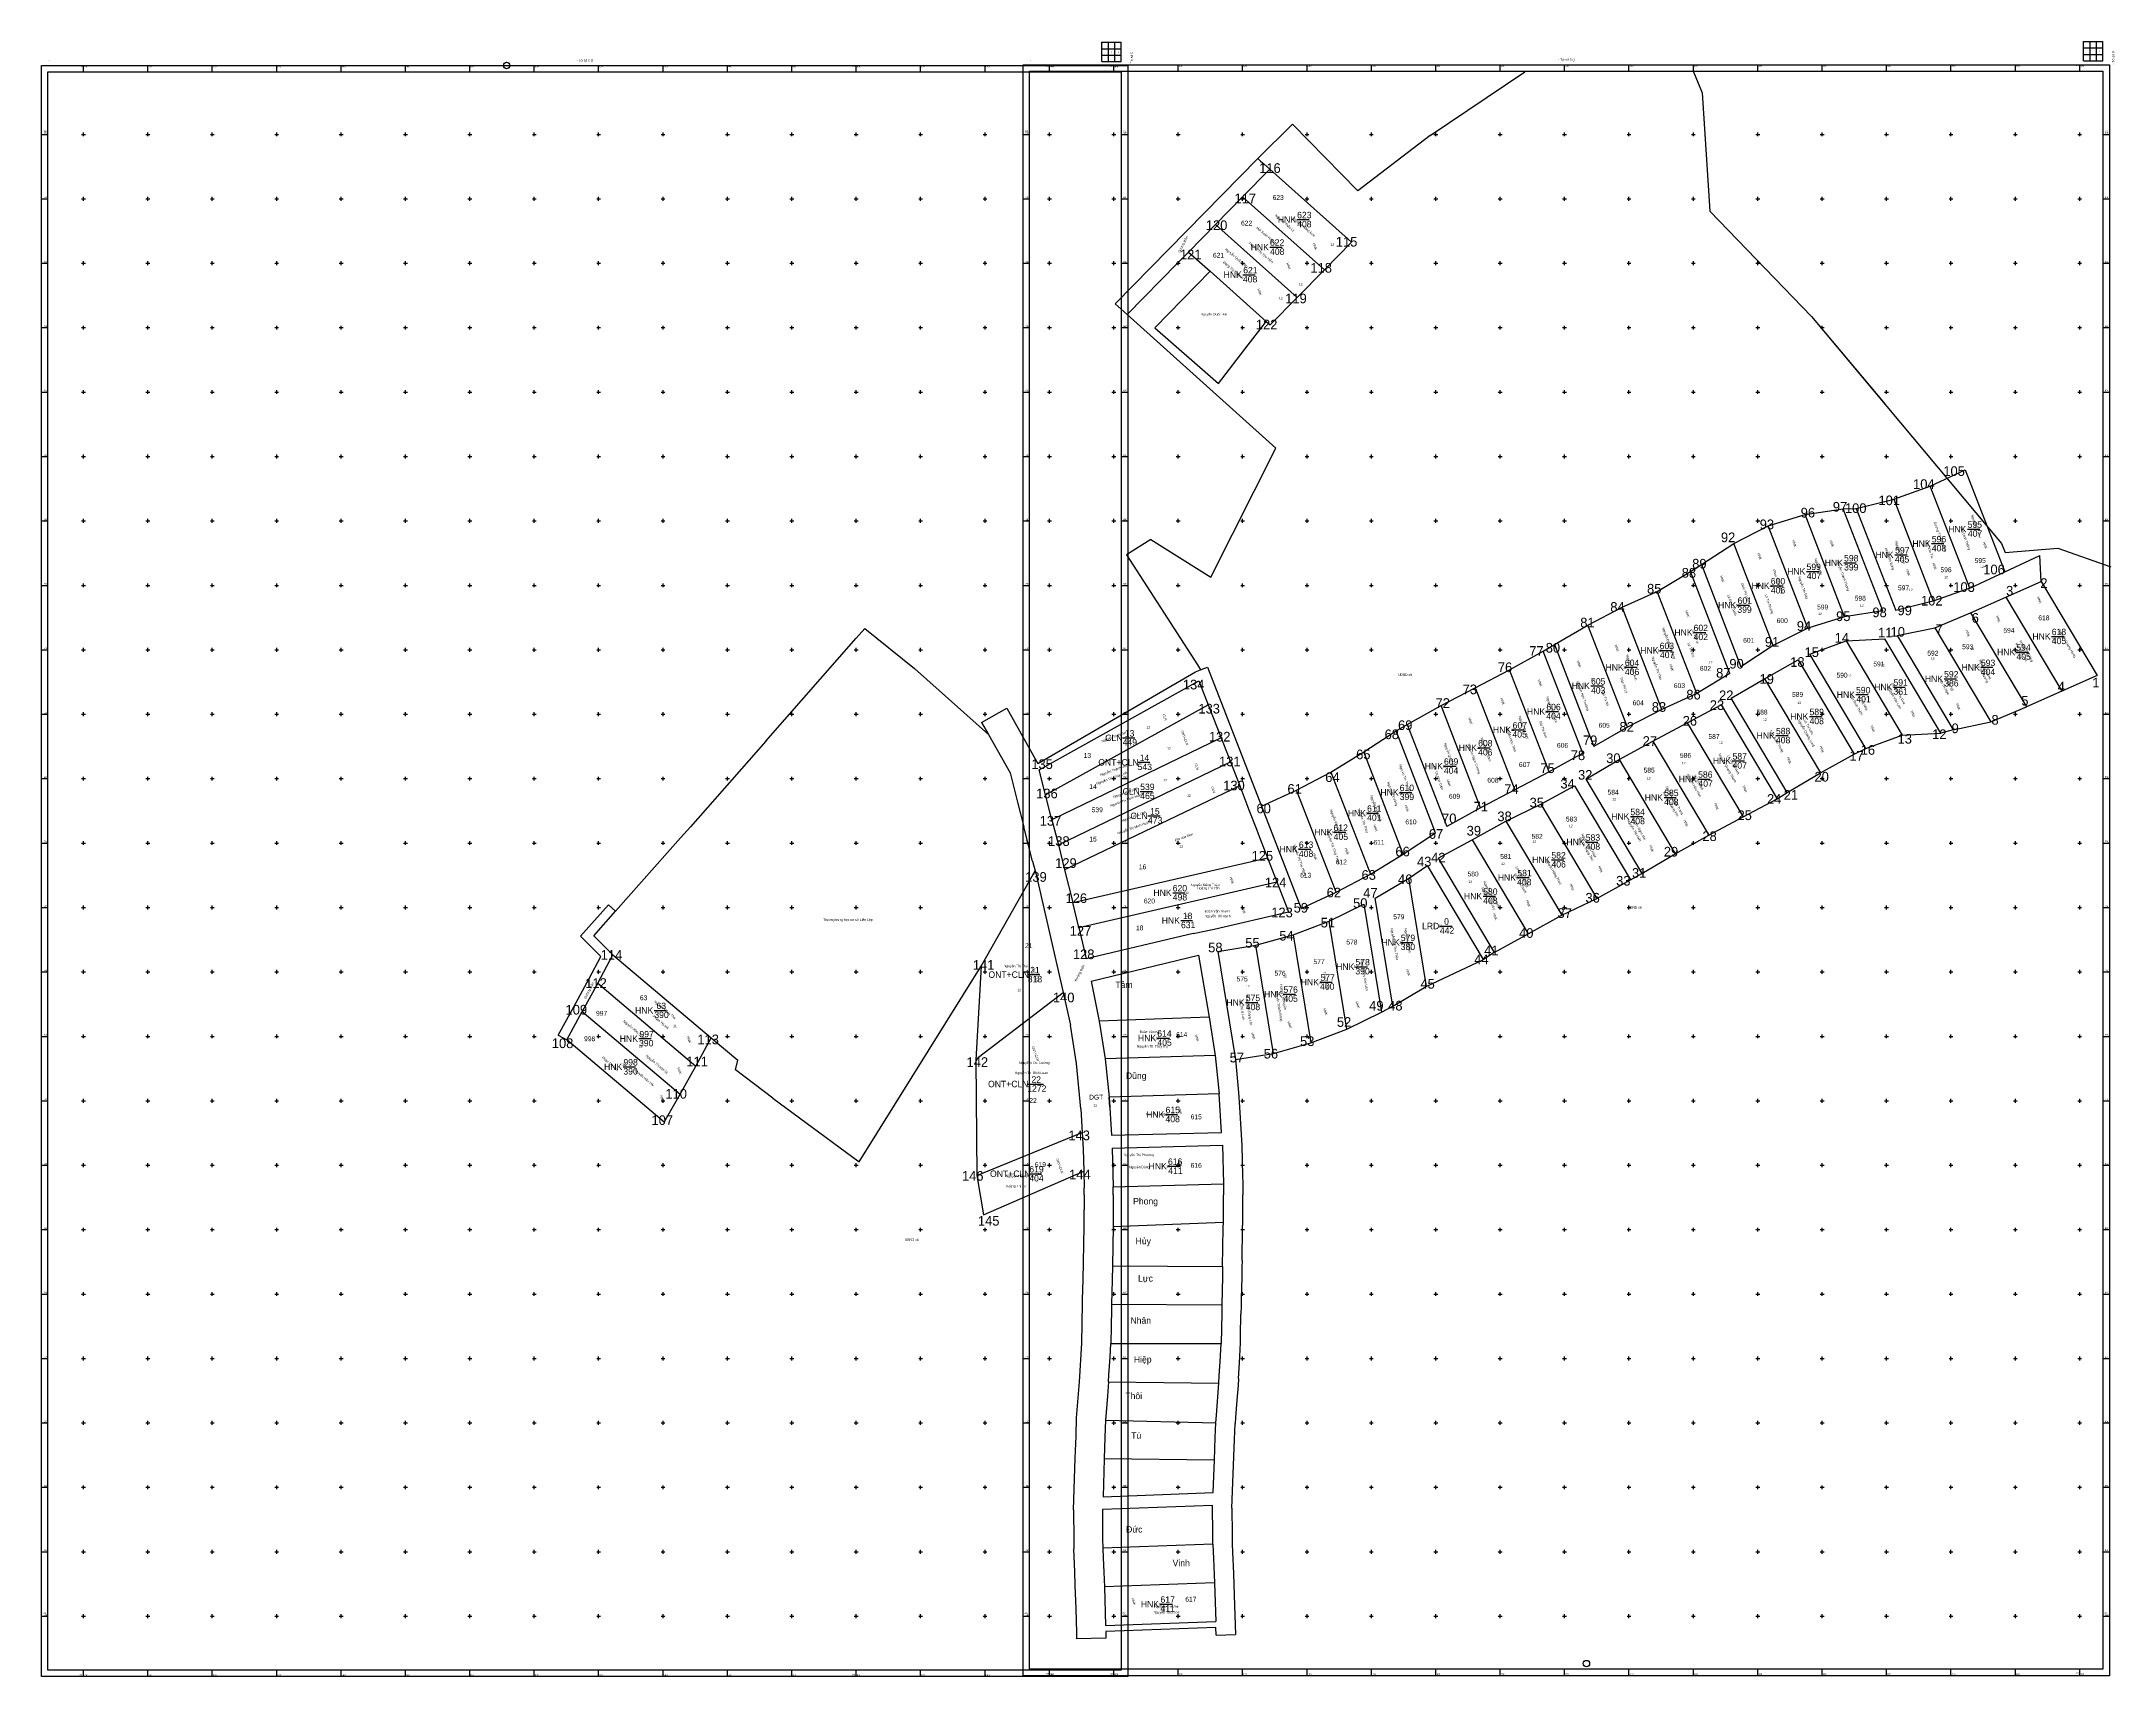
# Model space of a CAD drawing. Extents: x 547747 to 549324, y 1837450 to 1838029.
# Drawn here: x 547747 to 548391, y 1837521 to 1838029 of the extents above; entities that cross this region are included whole.
import ezdxf

# ---------------------------------------------------------------- set-up
doc = ezdxf.new("R2010")
doc.units = 0
for name, color, linetype in [('Level 10', 7, 'Continuous'), ('Level 11', 7, 'Continuous'), ('Level 13', 7, 'Continuous'), ('Level 14', 7, 'Continuous'), ('Level 15', 7, 'Continuous'), ('Level 16', 7, 'Continuous'), ('Level 18', 7, 'Continuous'), ('Level 19', 7, 'Continuous'), ('Level 2', 7, 'Continuous'), ('Level 21', 7, 'Continuous'), ('Level 3', 7, 'Continuous'), ('Level 46', 7, 'Continuous'), ('Level 57', 7, 'Continuous'), ('Level 58', 7, 'Continuous'), ('Level 63', 7, 'Continuous'), ('Level 9', 7, 'Continuous')]:
    doc.layers.add(name, color=color, linetype=linetype)

msp = doc.modelspace()

# ---------------------------------------------------------------- linework, layer by layer
at = {"layer": 'Level 10'}
for p, q in [((548178.27, 1837999.65), (548207.62, 1838019.39)), ((548260.06, 1838019.39), (548262.78, 1838012.91)), ((548262.78, 1838012.91), (548265.09, 1837976.16)), ((548124.68, 1837992.48), (548135.47, 1838003.15)), ((548155.81, 1837982.5), (548135.47, 1838003.15)), ((548178.27, 1837999.65), (548155.81, 1837982.5)), ((548124.68, 1837992.48), (548080.43, 1837947.44)), ((548120.01, 1837980.59), (548128.42, 1837989.15)), ((548124.68, 1837992.48), (548125.58, 1837991.67)), ((548125.58, 1837991.67), (548126.67, 1837990.71)), ((548126.67, 1837990.71), (548128.42, 1837989.15)), ((548128.42, 1837989.15), (548153.8, 1837966.53)), ((548111.6, 1837972.03), (548120.01, 1837980.59)), ((548120.01, 1837980.59), (548145.39, 1837957.96)), ((548265.09, 1837976.16), (548296.74, 1837943.46)), ((548103.19, 1837963.47), (548111.6, 1837972.03)), ((548111.6, 1837972.03), (548136.98, 1837949.4)), ((548099.79, 1837960), (548100.71, 1837960.95)), ((548100.71, 1837960.95), (548103.19, 1837963.47)), ((548103.19, 1837963.47), (548109.89, 1837957.49)), ((548145.39, 1837957.96), (548153.8, 1837966.53)), ((548084.16, 1837944.09), (548099.79, 1837960)), ((548105.67, 1837953.18), (548109.89, 1837957.49)), ((548109.89, 1837957.49), (548127.32, 1837941.95)), ((548136.98, 1837949.4), (548145.39, 1837957.96)), ((548092.69, 1837939.95), (548105.67, 1837953.18)), ((548128.57, 1837940.84), (548136.98, 1837949.4)), ((548080.43, 1837947.44), (548084.16, 1837944.09)), ((548084.16, 1837944.09), (548130.35, 1837902.58)), ((548126.35, 1837940.69), (548127.32, 1837941.95)), ((548127.32, 1837941.95), (548128.57, 1837940.84)), ((548296.74, 1837943.46), (548319.47, 1837916.31)), ((548092.69, 1837939.95), (548112.48, 1837922.63)), ((548121.7, 1837934.64), (548126.35, 1837940.69)), ((548112.48, 1837922.63), (548121.7, 1837934.64)), ((548110.08, 1837862.57), (548130.35, 1837902.58)), ((548322.22, 1837886.77), (548333.53, 1837890.78)), ((548333.53, 1837890.78), (548344.4, 1837895.86)), ((548345.82, 1837859.08), (548333.53, 1837890.78)), ((548344.4, 1837895.86), (548356.69, 1837864.16)), ((548294.7, 1837881.95), (548306.56, 1837883.8)), ((548306.56, 1837883.8), (548310.43, 1837883.87)), ((548318.85, 1837852.1), (548306.56, 1837883.8)), ((548310.43, 1837883.87), (548310.56, 1837883.9)), ((548310.56, 1837883.9), (548321.95, 1837886.67)), ((548310.56, 1837883.9), (548322.85, 1837852.2)), ((548321.95, 1837886.67), (548322.22, 1837886.77)), ((548322.22, 1837886.77), (548334.5, 1837855.09)), ((548272.53, 1837873), (548283.22, 1837878.44)), ((548283.22, 1837878.44), (548294.7, 1837881.95)), ((548295.51, 1837846.74), (548283.22, 1837878.44)), ((548306.99, 1837850.25), (548294.7, 1837881.95)), ((548091.48, 1837874.27), (548083.96, 1837869.45)), ((548091.48, 1837874.27), (548110.08, 1837862.57)), ((548262.48, 1837866.44), (548272.53, 1837873)), ((548284.82, 1837841.3), (548272.53, 1837873)), ((548083.96, 1837869.45), (548105.96, 1837835.29)), ((548248.8, 1837858.14), (548259.07, 1837864.34)), ((548259.07, 1837864.34), (548262.48, 1837866.44)), ((548271.36, 1837832.64), (548259.07, 1837864.34)), ((548262.48, 1837866.44), (548274.77, 1837834.74)), ((548345.82, 1837859.08), (548356.69, 1837864.16)), ((548356.69, 1837864.16), (548367.56, 1837869.24)), ((548368.06, 1837861.18), (548367.56, 1837869.24)), ((548237.87, 1837853.18), (548248.8, 1837858.14)), ((548261.09, 1837826.44), (548248.8, 1837858.14)), ((548345.82, 1837859.08), (548334.5, 1837855.09)), ((548357.08, 1837856.33), (548368.06, 1837861.18)), ((548368.06, 1837861.18), (548385.45, 1837831.97)), ((548227.22, 1837847.65), (548237.87, 1837853.18)), ((548250.16, 1837821.48), (548237.87, 1837853.18)), ((548318.85, 1837852.1), (548306.99, 1837850.25)), ((548334.5, 1837855.09), (548322.85, 1837852.2)), ((548335.04, 1837846.83), (548346.1, 1837851.48)), ((548346.1, 1837851.48), (548357.08, 1837856.33)), ((548346.1, 1837851.48), (548363.5, 1837822.26)), ((548357.08, 1837856.33), (548374.47, 1837827.12)), ((548000, 1837843.57), (548002.63, 1837846.56)), ((548002.63, 1837846.56), (548018.09, 1837834.15)), ((548216.83, 1837841.64), (548227.22, 1837847.65)), ((548239.51, 1837815.95), (548227.22, 1837847.65)), ((548295.51, 1837846.74), (548284.82, 1837841.3)), ((548306.99, 1837850.25), (548295.51, 1837846.74)), ((548323.29, 1837844.38), (548335.04, 1837846.83)), ((548335.04, 1837846.83), (548352.43, 1837817.62)), ((547971.9, 1837811.6), (548000, 1837843.57)), ((548202.9, 1837833.78), (548213.4, 1837839.58)), ((548213.4, 1837839.58), (548216.83, 1837841.64)), ((548225.69, 1837807.88), (548213.4, 1837839.58)), ((548216.83, 1837841.64), (548229.12, 1837809.94)), ((548284.82, 1837841.3), (548274.77, 1837834.74)), ((548296.18, 1837838.61), (548307.45, 1837842.74)), ((548313.57, 1837809.4), (548296.18, 1837838.61)), ((548307.45, 1837842.74), (548319.43, 1837843.35)), ((548307.45, 1837842.74), (548324.84, 1837813.53)), ((548336.82, 1837814.14), (548319.43, 1837843.35)), ((548323.29, 1837844.38), (548340.68, 1837815.17)), ((548018.09, 1837834.15), (548041.03, 1837813.7)), ((548056.43, 1837804.73), (548105.36, 1837833.14)), ((548105.36, 1837833.14), (548106.94, 1837833.76)), ((548105.96, 1837835.29), (548106.94, 1837833.76)), ((548106.94, 1837833.76), (548108.22, 1837834.25)), ((548108.22, 1837834.25), (548109.07, 1837834.58)), ((548109.07, 1837834.58), (548125.84, 1837791.42)), ((548192.27, 1837828.21), (548202.9, 1837833.78)), ((548215.19, 1837802.08), (548202.9, 1837833.78)), ((548271.36, 1837832.64), (548261.09, 1837826.44)), ((548282.12, 1837830.97), (548292.59, 1837836.84)), ((548292.59, 1837836.84), (548309.98, 1837807.63)), ((548385.45, 1837831.97), (548374.47, 1837827.12)), ((548056.81, 1837802.73), (548106.44, 1837830.34)), ((548106.44, 1837830.34), (548109.33, 1837822.88)), ((548181.63, 1837822.66), (548192.27, 1837828.21)), ((548192.27, 1837828.21), (548192.36, 1837827.99)), ((548192.36, 1837827.99), (548204.56, 1837796.51)), ((548261.09, 1837826.44), (548250.16, 1837821.48)), ((548271.74, 1837824.94), (548282.12, 1837830.97)), ((548282.12, 1837830.97), (548299.51, 1837801.76)), ((548374.47, 1837827.12), (548363.5, 1837822.26)), ((548038.92, 1837817.43), (548046.76, 1837821.85)), ((548046.76, 1837821.85), (548055.19, 1837806.92)), ((548058.81, 1837794.98), (548109.33, 1837822.88)), ((548109.33, 1837822.88), (548113.32, 1837812.63)), ((548171.14, 1837816.83), (548181.63, 1837822.66)), ((548193.92, 1837790.96), (548181.63, 1837822.66)), ((548250.16, 1837821.48), (548239.51, 1837815.95)), ((548258.03, 1837817.31), (548268.62, 1837822.95)), ((548268.62, 1837822.95), (548286.01, 1837793.74)), ((548289.12, 1837795.74), (548271.74, 1837824.94)), ((548352.43, 1837817.62), (548363.5, 1837822.26)), ((548038.92, 1837817.43), (548041.03, 1837813.7)), ((548041.03, 1837813.7), (548047.77, 1837801.78)), ((548157.61, 1837808.3), (548167.65, 1837814.87)), ((548167.65, 1837814.87), (548170.41, 1837816.42)), ((548179.94, 1837783.17), (548167.65, 1837814.87)), ((548170.41, 1837816.42), (548171.14, 1837816.83)), ((548171.14, 1837816.83), (548183.43, 1837785.13)), ((548239.51, 1837815.95), (548229.12, 1837809.94)), ((548247.44, 1837811.67), (548258.03, 1837817.31)), ((548258.03, 1837817.31), (548275.42, 1837788.1)), ((548313.57, 1837809.4), (548324.84, 1837813.53)), ((548324.84, 1837813.53), (548336.82, 1837814.14)), ((548340.68, 1837815.17), (548336.82, 1837814.14)), ((548340.68, 1837815.17), (548352.43, 1837817.62)), ((547971.9, 1837811.6), (547948.53, 1837785.08)), ((548055.19, 1837806.92), (548056.43, 1837804.73)), ((548113.32, 1837812.63), (548060.8, 1837787.23)), ((548113.32, 1837812.63), (548116.22, 1837805.17)), ((548147.4, 1837802), (548157.61, 1837808.3)), ((548169.9, 1837776.6), (548157.61, 1837808.3)), ((548225.69, 1837807.88), (548215.19, 1837802.08)), ((548236.92, 1837805.89), (548247.44, 1837811.67)), ((548247.44, 1837811.67), (548264.83, 1837782.46)), ((548299.51, 1837801.76), (548309.98, 1837807.63)), ((548309.98, 1837807.63), (548313.57, 1837809.4)), ((548047.77, 1837801.78), (548050.1, 1837792.73)), ((548058.81, 1837794.98), (548056.81, 1837802.73)), ((548062.77, 1837779.48), (548116.22, 1837805.17)), ((548116.22, 1837805.17), (548119.11, 1837797.72)), ((548136.77, 1837796.43), (548147.4, 1837802)), ((548147.4, 1837802), (548159.69, 1837770.3)), ((548215.19, 1837802.08), (548204.56, 1837796.51)), ((548226.59, 1837799.79), (548236.92, 1837805.89)), ((548226.59, 1837799.79), (548243.98, 1837770.58)), ((548236.92, 1837805.89), (548254.31, 1837776.68)), ((548289.12, 1837795.74), (548299.51, 1837801.76)), ((548060.8, 1837787.23), (548058.81, 1837794.98)), ((548119.11, 1837797.72), (548064.72, 1837771.72)), ((548119.11, 1837797.72), (548121.98, 1837790.32)), ((548125.84, 1837791.42), (548136.77, 1837796.43)), ((548149.06, 1837764.73), (548136.77, 1837796.43)), ((548204.56, 1837796.51), (548193.92, 1837790.96)), ((548212.59, 1837792.03), (548223.11, 1837797.81)), ((548223.11, 1837797.81), (548240.5, 1837768.6)), ((548275.42, 1837788.1), (548286.01, 1837793.74)), ((548286.01, 1837793.74), (548289.12, 1837795.74)), ((548050.1, 1837792.73), (548052.08, 1837785.02)), ((548060.8, 1837787.23), (548062.77, 1837779.48)), ((548121.98, 1837790.32), (548124.32, 1837784.29)), ((548125.84, 1837791.42), (548138.15, 1837759.73)), ((548193.92, 1837790.96), (548183.43, 1837785.13)), ((548201.8, 1837786.78), (548212.59, 1837792.03)), ((548212.59, 1837792.03), (548229.98, 1837762.82)), ((548264.83, 1837782.46), (548275.42, 1837788.1)), ((547925.26, 1837758.81), (547945.43, 1837781.6)), ((547948.53, 1837785.08), (547945.43, 1837781.6)), ((548054.77, 1837774.4), (548052.08, 1837785.02)), ((548124.32, 1837784.29), (548124.87, 1837782.86)), ((548124.87, 1837782.86), (548127.78, 1837775.41)), ((548169.9, 1837776.6), (548179.94, 1837783.17)), ((548180.74, 1837775.26), (548191.28, 1837781)), ((548191.28, 1837781), (548201.8, 1837786.78)), ((548191.28, 1837781), (548208.67, 1837751.79)), ((548201.8, 1837786.78), (548219.19, 1837757.57)), ((548254.31, 1837776.68), (548264.83, 1837782.46)), ((548054.77, 1837774.4), (548055.62, 1837771.34)), ((548062.77, 1837779.48), (548064.72, 1837771.72)), ((548067.27, 1837761.53), (548127.78, 1837775.41)), ((548127.78, 1837775.41), (548130.68, 1837767.96)), ((548159.69, 1837770.3), (548169.9, 1837776.6)), ((548180.74, 1837775.26), (548198.13, 1837746.05)), ((548243.98, 1837770.58), (548254.31, 1837776.68)), ((548038.8, 1837741.74), (548055.62, 1837771.34)), ((548055.62, 1837771.34), (548055.81, 1837770.67)), ((548055.81, 1837770.67), (548064.22, 1837733.56)), ((548064.72, 1837771.72), (548067.27, 1837761.53)), ((548069.09, 1837753.74), (548130.68, 1837767.96)), ((548130.68, 1837767.96), (548134.3, 1837758.64)), ((548149.06, 1837764.73), (548159.69, 1837770.3)), ((548161.21, 1837762.88), (548171.51, 1837769.03)), ((548171.51, 1837769.03), (548177.42, 1837773.02)), ((548171.51, 1837769.03), (548177.02, 1837735.48)), ((548194.81, 1837743.81), (548177.42, 1837773.02)), ((548229.98, 1837762.82), (548240.5, 1837768.6)), ((548240.5, 1837768.6), (548243.98, 1837770.58)), ((548069.09, 1837753.74), (548067.27, 1837761.53)), ((548138.15, 1837759.73), (548149.06, 1837764.73)), ((548166.71, 1837729.33), (548161.21, 1837762.88)), ((548219.19, 1837757.57), (548229.98, 1837762.82)), ((547914.39, 1837751.07), (547923.04, 1837760.79)), ((547918.51, 1837751.19), (547925.26, 1837758.81)), ((547923.04, 1837760.79), (547925.26, 1837758.81)), ((548111.16, 1837753.26), (548134.3, 1837758.64)), ((548135.67, 1837751.51), (548146.9, 1837755.74)), ((548146.9, 1837755.74), (548157.65, 1837761.06)), ((548152.39, 1837722.19), (548146.9, 1837755.74)), ((548157.65, 1837761.06), (548163.16, 1837727.49)), ((548208.67, 1837751.79), (548219.19, 1837757.57)), ((547920.67, 1837744.79), (547914.39, 1837751.07)), ((547924.35, 1837745.35), (547918.51, 1837751.19)), ((548069.09, 1837753.74), (548071.39, 1837744.01)), ((548104.64, 1837751.97), (548071.39, 1837744.01)), ((548104.64, 1837751.97), (548111.16, 1837753.26)), ((548124.12, 1837748.26), (548135.67, 1837751.51)), ((548135.67, 1837751.51), (548141.16, 1837717.96)), ((548198.13, 1837746.05), (548208.67, 1837751.79)), ((547917.1, 1837737.93), (547920.67, 1837744.79)), ((547919.73, 1837736.48), (547924.35, 1837745.35)), ((547924.35, 1837745.35), (547954.95, 1837719.58)), ((548072.96, 1837737.17), (548106.27, 1837745.16)), ((548106.27, 1837745.16), (548109.63, 1837725.94)), ((548112.27, 1837746.35), (548124.12, 1837748.26)), ((548112.27, 1837746.35), (548117.75, 1837712.79)), ((548129.61, 1837714.71), (548124.12, 1837748.26)), ((548177.02, 1837735.48), (548194.81, 1837743.81)), ((548198.13, 1837746.05), (548194.81, 1837743.81)), ((547912.28, 1837729.16), (547917.1, 1837737.93)), ((547919.73, 1837736.48), (547914.91, 1837727.72)), ((547919.73, 1837736.48), (547950.17, 1837710.79)), ((548000.88, 1837681), (548038.8, 1837741.74)), ((548038.8, 1837741.74), (548037.19, 1837712.66)), ((548072.96, 1837737.17), (548075.44, 1837724.7)), ((548166.71, 1837729.33), (548177.02, 1837735.48)), ((547907.47, 1837720.39), (547912.28, 1837729.16)), ((548037.94, 1837713.52), (548064.22, 1837733.56)), ((548064.22, 1837733.56), (548066.51, 1837723.43)), ((548163.16, 1837727.49), (548166.71, 1837729.33)), ((547910.1, 1837718.95), (547914.91, 1837727.72)), ((547914.91, 1837727.72), (547945.28, 1837702.07)), ((548068.41, 1837711.61), (548066.51, 1837723.43)), ((548109.63, 1837725.94), (548075.44, 1837724.7)), ((548075.44, 1837724.7), (548077.31, 1837713.02)), ((548109.63, 1837725.94), (548111.52, 1837714.09)), ((548152.39, 1837722.19), (548163.16, 1837727.49)), ((547907.47, 1837720.39), (547910.1, 1837718.95)), ((547940.39, 1837693.35), (547910.1, 1837718.95)), ((547950.17, 1837710.79), (547954.95, 1837719.58)), ((547954.95, 1837719.58), (547963.2, 1837712.63)), ((548129.61, 1837714.71), (548141.16, 1837717.96)), ((548141.16, 1837717.96), (548152.39, 1837722.19)), ((547945.28, 1837702.07), (547950.17, 1837710.79)), ((547962.46, 1837709.65), (547963.2, 1837712.63)), ((547974.07, 1837700.78), (547962.46, 1837709.65)), ((548037.19, 1837712.66), (548037.94, 1837713.52)), ((548037.19, 1837712.66), (548037.46, 1837676.84)), ((548069.73, 1837697.47), (548068.41, 1837711.61)), ((548111.52, 1837714.09), (548077.31, 1837713.02)), ((548077.31, 1837713.02), (548078.54, 1837701.11)), ((548111.52, 1837714.09), (548112.76, 1837702.15)), ((548117.75, 1837712.79), (548129.61, 1837714.71)), ((548117.75, 1837712.79), (548118.75, 1837702.61)), ((547940.39, 1837693.35), (547945.28, 1837702.07)), ((547974.07, 1837700.78), (548000.88, 1837681)), ((548069.73, 1837697.47), (548070.18, 1837690.18)), ((548112.76, 1837702.15), (548078.54, 1837701.11)), ((548078.54, 1837701.11), (548079.25, 1837689.32)), ((548113.49, 1837690.17), (548112.76, 1837702.15)), ((548118.75, 1837702.61), (548119.03, 1837698.01)), ((548119.03, 1837698.01), (548119.74, 1837686.14)), ((548037.46, 1837676.84), (548070.18, 1837690.11)), ((548070.18, 1837690.18), (548070.18, 1837690.11)), ((548070.18, 1837690.11), (548070.5, 1837684.95)), ((548070.5, 1837684.95), (548070.66, 1837678.18)), ((548079.25, 1837689.32), (548113.49, 1837690.17)), ((548079.5, 1837685.32), (548113.74, 1837686.17)), ((548079.5, 1837685.32), (548079.79, 1837673.24)), ((548113.74, 1837686.17), (548114.03, 1837674.23)), ((548119.74, 1837686.14), (548119.97, 1837676.66)), ((548039.5, 1837664.6), (548070.66, 1837678.18)), ((548070.66, 1837678.18), (548070.79, 1837672.97)), ((548037.46, 1837676.84), (548039.5, 1837664.6)), ((548070.79, 1837670.82), (548070.79, 1837672.97)), ((548079.79, 1837673.24), (548114.03, 1837674.23)), ((548079.79, 1837670.83), (548079.79, 1837673.24)), ((548114.03, 1837674.23), (548114.03, 1837670.83)), ((548119.97, 1837676.66), (548120.03, 1837674.38)), ((548120.03, 1837674.38), (548120.03, 1837670.82)), ((548070.79, 1837670.82), (548070.8, 1837666.15)), ((548070.8, 1837664.72), (548070.8, 1837666.15)), ((548070.8, 1837661.1), (548070.8, 1837664.72)), ((548079.79, 1837670.83), (548079.8, 1837664.73)), ((548079.8, 1837664.73), (548079.8, 1837661)), ((548114.02, 1837664.73), (548114.03, 1837670.83)), ((548114.02, 1837662.35), (548114.02, 1837664.73)), ((548120.02, 1837664.72), (548120.03, 1837670.82)), ((548120.02, 1837662.25), (548120.02, 1837664.72)), ((548070.45, 1837644.45), (548070.8, 1837661.01)), ((548070.8, 1837661.01), (548070.8, 1837661.1)), ((548079.8, 1837661), (548079.54, 1837648.78)), ((548079.8, 1837661), (548114.02, 1837662.35)), ((548113.79, 1837648.6), (548113.99, 1837660.57)), ((548113.99, 1837660.57), (548114.02, 1837662.35)), ((548119.82, 1837650.37), (548119.99, 1837660.47)), ((548119.99, 1837660.47), (548120.02, 1837662.25)), ((548079.54, 1837648.78), (548079.45, 1837644.26)), ((548079.54, 1837648.78), (548113.79, 1837648.6)), ((548113.72, 1837645.4), (548113.54, 1837636.65)), ((548113.79, 1837648.6), (548113.72, 1837645.4)), ((548119.72, 1837645.27), (548119.58, 1837638.52)), ((548119.79, 1837648.36), (548119.72, 1837645.27)), ((548119.82, 1837650.37), (548119.79, 1837648.36)), ((548070.32, 1837638.27), (548070.45, 1837644.45)), ((548079.45, 1837644.26), (548079.29, 1837636.83)), ((548070.1, 1837624.8), (548070.3, 1837637.09)), ((548070.3, 1837637.09), (548070.32, 1837638.27)), ((548079.27, 1837635.35), (548079.1, 1837624.69)), ((548079.29, 1837636.83), (548079.27, 1837635.35)), ((548079.29, 1837636.83), (548113.54, 1837636.65)), ((548113.5, 1837634.03), (548113.32, 1837624.62)), ((548113.54, 1837636.65), (548113.5, 1837634.03)), ((548119.38, 1837627.13), (548119.5, 1837633.74)), ((548119.54, 1837636.46), (548119.5, 1837633.74)), ((548119.58, 1837638.52), (548119.54, 1837636.46)), ((548119.34, 1837624.81), (548119.38, 1837627.13)), ((548069.35, 1837612.75), (548070.1, 1837624.8)), ((548078.5, 1837614.92), (548078.84, 1837620.39)), ((548078.84, 1837620.39), (548079.1, 1837624.69)), ((548079.1, 1837624.69), (548113.32, 1837624.62)), ((548113, 1837618.95), (548113.32, 1837624.62)), ((548118.99, 1837618.61), (548119.34, 1837624.81)), ((548078.37, 1837612.79), (548078.5, 1837614.92)), ((548112.63, 1837612.34), (548112.76, 1837614.68)), ((548112.76, 1837614.68), (548113, 1837618.95)), ((548118.72, 1837613.82), (548118.6, 1837611.59)), ((548118.72, 1837613.82), (548118.99, 1837618.61)), ((548068.45, 1837601.55), (548069.35, 1837612.75)), ((548078.03, 1837608.4), (548077.62, 1837603.27)), ((548078.37, 1837612.79), (548078.03, 1837608.4)), ((548078.37, 1837612.79), (548112.63, 1837612.34)), ((548111.85, 1837602.41), (548112.63, 1837612.34)), ((548118.25, 1837607.09), (548117.81, 1837601.69)), ((548118.6, 1837611.59), (548118.25, 1837607.09)), ((548068.27, 1837596.12), (548068.45, 1837601.55)), ((548077.43, 1837600.81), (548077.25, 1837595.58)), ((548077.62, 1837603.27), (548077.43, 1837600.81)), ((548077.43, 1837600.81), (548111.66, 1837599.98)), ((548111.66, 1837599.98), (548111.85, 1837602.41)), ((548117.81, 1837601.69), (548117.66, 1837599.78)), ((548068.02, 1837589.06), (548068.26, 1837595.9)), ((548068.26, 1837595.9), (548068.27, 1837596.12)), ((548077.25, 1837595.58), (548077.01, 1837588.82)), ((548111.23, 1837588.4), (548111.49, 1837595.49)), ((548111.49, 1837595.49), (548111.66, 1837599.98)), ((548116.69, 1837573.55), (548117.48, 1837594.89)), ((548117.48, 1837594.89), (548117.66, 1837599.78)), ((548067.46, 1837573.01), (548068.02, 1837589.06)), ((548077.01, 1837588.82), (548076.64, 1837577.08)), ((548111.23, 1837588.4), (548077.01, 1837588.82)), ((548110.86, 1837578.4), (548111.23, 1837588.4)), ((548076.64, 1837577.08), (548110.86, 1837578.4)), ((548067.46, 1837573.01), (548067.53, 1837563.85)), ((548110.68, 1837574.4), (548076.46, 1837573.08)), ((548076.46, 1837573.08), (548076.53, 1837563.98)), ((548110.76, 1837565.36), (548110.68, 1837574.4)), ((548116.69, 1837573.55), (548116.76, 1837565.44)), ((548067.53, 1837563.85), (548067.55, 1837560.91)), ((548076.53, 1837563.98), (548076.55, 1837561.09)), ((548110.78, 1837562.38), (548076.55, 1837561.09)), ((548110.78, 1837562.38), (548110.76, 1837565.36)), ((548110.78, 1837562.38), (548110.97, 1837557.93)), ((548116.76, 1837565.44), (548116.78, 1837562.4)), ((548116.78, 1837562.4), (548116.89, 1837559.92)), ((548067.86, 1837553.81), (548067.55, 1837560.91)), ((548076.55, 1837561.09), (548076.68, 1837558.1)), ((548076.68, 1837558.1), (548076.87, 1837553.71)), ((548110.97, 1837557.93), (548111.18, 1837552.99)), ((548116.89, 1837559.92), (548117.17, 1837553.24)), ((548068.04, 1837549.56), (548067.86, 1837553.81)), ((548068.27, 1837542.34), (548068.04, 1837549.56)), ((548076.87, 1837553.71), (548077.06, 1837549.1)), ((548111.29, 1837550.39), (548077.06, 1837549.1)), ((548077.06, 1837549.1), (548077.44, 1837537.11)), ((548111.18, 1837552.99), (548111.29, 1837550.39)), ((548111.29, 1837550.39), (548111.67, 1837538.4)), ((548117.17, 1837553.24), (548117.31, 1837549.88)), ((548117.31, 1837549.88), (548117.52, 1837543.31)), ((548068.5, 1837534.81), (548068.27, 1837542.34)), ((548117.52, 1837543.31), (548117.81, 1837534.3)), ((548077.44, 1837537.11), (548111.67, 1837538.4)), ((548111.73, 1837536.5), (548077.5, 1837535.21)), ((548111.82, 1837534.08), (548111.73, 1837536.5)), ((548068.56, 1837532.92), (548068.5, 1837534.81)), ((548077.56, 1837533.19), (548068.56, 1837532.92)), ((548077.5, 1837535.21), (548077.56, 1837533.19)), ((548111.82, 1837534.08), (548117.81, 1837534.3))]:
    msp.add_line(p, q, dxfattribs=at)
at = {"layer": 'Level 11'}
for centre in [(547891.42, 1838021.39), (548226.79, 1837525.29)]:
    msp.add_circle(centre, 1, dxfattribs=at)
at = {"layer": 'Level 16'}
for p, q in [((548136.91, 1837973.55), (548140.7, 1837973.55)), ((548128.49, 1837965), (548132.28, 1837965)), ((548120.08, 1837956.44), (548123.87, 1837956.44)), ((548345.11, 1837877.47), (548348.94, 1837877.47)), ((548334.01, 1837872.94), (548337.84, 1837872.94)), ((548295.1, 1837864.34), (548298.93, 1837864.34)), ((548306.78, 1837867.02), (548310.57, 1837867.02)), ((548322.53, 1837869.48), (548326.36, 1837869.48)), ((548284.02, 1837859.87), (548287.85, 1837859.87)), ((548273.65, 1837853.87), (548277.41, 1837853.87)), ((548260.08, 1837845.39), (548263.87, 1837845.39)), ((548249.48, 1837839.81), (548253.31, 1837839.81)), ((548360.29, 1837839.3), (548364.11, 1837839.3)), ((548371.27, 1837844.15), (548375.09, 1837844.15)), ((548238.69, 1837834.56), (548242.52, 1837834.56)), ((548349.27, 1837834.55), (548353.06, 1837834.55)), ((548228.17, 1837828.8), (548231.99, 1837828.8)), ((548310.51, 1837826.07), (548314.3, 1837826.07)), ((548322.14, 1837828.44), (548325.74, 1837828.44)), ((548337.86, 1837831), (548341.69, 1837831)), ((548214.29, 1837820.83), (548218.12, 1837820.83)), ((548296.05, 1837819.3), (548299.84, 1837819.3)), ((548082.74, 1837812.66), (548086.5, 1837812.66)), ((548203.73, 1837815.14), (548207.56, 1837815.14)), ((548285.62, 1837813.36), (548289.41, 1837813.36)), ((548193.1, 1837809.58), (548196.93, 1837809.58)), ((548087.36, 1837805.06), (548091.15, 1837805.06)), ((548182.53, 1837803.9), (548186.29, 1837803.9)), ((548261.43, 1837799.88), (548265.26, 1837799.88)), ((548272.02, 1837805.52), (548275.85, 1837805.52)), ((548088.15, 1837796.05), (548091.97, 1837796.05)), ((548168.77, 1837795.74), (548172.56, 1837795.74)), ((548250.88, 1837794.17), (548254.7, 1837794.17)), ((548090.57, 1837788.45), (548094.36, 1837788.45)), ((548158.65, 1837789.3), (548162.25, 1837789.3)), ((548240.45, 1837788.24), (548244.24, 1837788.24)), ((548148.23, 1837783.36), (548152.05, 1837783.36)), ((548137.45, 1837778.08), (548141.24, 1837778.08)), ((548215.89, 1837774.8), (548219.72, 1837774.8)), ((548226.55, 1837780.32), (548230.34, 1837780.32)), ((548205.23, 1837769.28), (548209.02, 1837769.28)), ((548098.28, 1837764.58), (548102.07, 1837764.58)), ((548194.71, 1837763.52), (548198.5, 1837763.52)), ((548100.85, 1837755.98), (548104.45, 1837755.98)), ((548169.11, 1837749.18), (548172.9, 1837749.18)), ((548181.27, 1837754.25), (548185.06, 1837754.25)), ((548053.25, 1837739.17), (548057.05, 1837739.17)), ((548144.03, 1837736.85), (548147.86, 1837736.85)), ((548155.02, 1837741.62), (548158.81, 1837741.62)), ((548120.94, 1837730.52), (548124.76, 1837730.52)), ((548132.64, 1837733.11), (548136.47, 1837733.11)), ((547937.28, 1837728.07), (547941.07, 1837728.07)), ((547932.51, 1837719.28), (547936.34, 1837719.28)), ((548093.47, 1837719.48), (548097.29, 1837719.48)), ((547927.66, 1837710.54), (547931.45, 1837710.54)), ((548053.13, 1837705.2), (548058.19, 1837705.2)), ((548096.01, 1837695.74), (548099.83, 1837695.74)), ((548096.77, 1837679.7), (548100.6, 1837679.7)), ((548053.75, 1837677.35), (548057.51, 1837677.35)), ((548094.36, 1837543.75), (548098.19, 1837543.75))]:
    msp.add_line(p, q, dxfattribs=at)
at = {"layer": 'Level 46'}
msp.add_line((548355.75, 1837872.96), (548356.88, 1837870.15), dxfattribs=at)
for points in [[(548262.78, 1838012.91), (548265.09, 1837976.16), (548296.74, 1837943.46), (548355.75, 1837872.96)], [(548356.88, 1837870.15), (548373.22, 1837871.54), (548389.67, 1837865.73)]]:
    msp.add_lwpolyline(points, dxfattribs=at)
at = {"layer": 'Level 57'}
msp.add_lwpolyline([(548078.54, 1837701.11), (548078.53, 1837701.11), (548078.72, 1837697.99)], close=True, dxfattribs=at)
msp.add_lwpolyline([(548078.54, 1837701.11), (548078.53, 1837701.11), (548078.72, 1837697.99)], close=True, dxfattribs=at)
at = {"layer": 'Level 58'}
for p, q in [((548076.31, 1838028.57), (548082.31, 1838028.57)), ((548076.31, 1838022.57), (548076.31, 1838028.57)), ((548076.31, 1838028.57), (548082.31, 1838028.57)), ((548076.31, 1838022.57), (548076.31, 1838028.57)), ((548076.31, 1838028.57), (548082.31, 1838028.57)), ((548076.31, 1838022.57), (548076.31, 1838028.57)), ((548076.31, 1838028.57), (548082.31, 1838028.57)), ((548076.31, 1838022.57), (548076.31, 1838028.57)), ((548076.31, 1838028.57), (548082.31, 1838028.57)), ((548076.31, 1838022.57), (548076.31, 1838028.57)), ((548076.31, 1838026.57), (548082.31, 1838026.57)), ((548076.31, 1838026.57), (548082.31, 1838026.57)), ((548076.31, 1838026.57), (548082.31, 1838026.57)), ((548076.31, 1838026.57), (548082.31, 1838026.57)), ((548076.31, 1838026.57), (548082.31, 1838026.57)), ((548078.31, 1838022.57), (548078.31, 1838028.57)), ((548078.31, 1838022.57), (548078.31, 1838028.57)), ((548078.31, 1838022.57), (548078.31, 1838028.57)), ((548078.31, 1838022.57), (548078.31, 1838028.57)), ((548078.31, 1838022.57), (548078.31, 1838028.57)), ((548080.31, 1838022.57), (548080.31, 1838028.57)), ((548080.31, 1838022.57), (548080.31, 1838028.57)), ((548080.31, 1838022.57), (548080.31, 1838028.57)), ((548080.31, 1838022.57), (548080.31, 1838028.57)), ((548080.31, 1838022.57), (548080.31, 1838028.57)), ((548082.31, 1838022.57), (548082.31, 1838028.57)), ((548082.31, 1838022.57), (548082.31, 1838028.57)), ((548082.31, 1838022.57), (548082.31, 1838028.57)), ((548082.31, 1838022.57), (548082.31, 1838028.57)), ((548082.31, 1838022.57), (548082.31, 1838028.57)), ((547760, 1838019.37), (547760, 1838021.37)), ((547760, 1838019.37), (547760, 1838021.37)), ((547760, 1838019.37), (547760, 1838021.37)), ((547760, 1838019.37), (547760, 1838021.37)), ((547760, 1838019.37), (547760, 1838021.37)), ((547780, 1838019.37), (547780, 1838021.37)), ((547780, 1838019.37), (547780, 1838021.37)), ((547780, 1838019.37), (547780, 1838021.37)), ((547780, 1838019.37), (547780, 1838021.37)), ((547780, 1838019.37), (547780, 1838021.37)), ((547800, 1838019.37), (547800, 1838021.37)), ((547800, 1838019.37), (547800, 1838021.37)), ((547800, 1838019.37), (547800, 1838021.37)), ((547800, 1838019.37), (547800, 1838021.37)), ((547800, 1838019.37), (547800, 1838021.37)), ((547820, 1838019.37), (547820, 1838021.37)), ((547820, 1838019.37), (547820, 1838021.37)), ((547820, 1838019.37), (547820, 1838021.37)), ((547820, 1838019.37), (547820, 1838021.37)), ((547820, 1838019.37), (547820, 1838021.37)), ((547840, 1838019.37), (547840, 1838021.37)), ((547840, 1838019.37), (547840, 1838021.37)), ((547840, 1838019.37), (547840, 1838021.37)), ((547840, 1838019.37), (547840, 1838021.37)), ((547840, 1838019.37), (547840, 1838021.37)), ((547860, 1838019.37), (547860, 1838021.37)), ((547860, 1838019.37), (547860, 1838021.37)), ((547860, 1838019.37), (547860, 1838021.37)), ((547860, 1838019.37), (547860, 1838021.37)), ((547860, 1838019.37), (547860, 1838021.37)), ((547880, 1838019.37), (547880, 1838021.37)), ((547880, 1838019.37), (547880, 1838021.37)), ((547880, 1838019.37), (547880, 1838021.37)), ((547880, 1838019.37), (547880, 1838021.37)), ((547880, 1838019.37), (547880, 1838021.37)), ((547900, 1838019.37), (547900, 1838021.37)), ((547900, 1838019.37), (547900, 1838021.37)), ((547900, 1838019.37), (547900, 1838021.37)), ((547900, 1838019.37), (547900, 1838021.37)), ((547900, 1838019.37), (547900, 1838021.37)), ((547920, 1838019.37), (547920, 1838021.37)), ((547920, 1838019.37), (547920, 1838021.37)), ((547920, 1838019.37), (547920, 1838021.37)), ((547920, 1838019.37), (547920, 1838021.37)), ((547920, 1838019.37), (547920, 1838021.37)), ((547940, 1838019.37), (547940, 1838021.37)), ((547940, 1838019.37), (547940, 1838021.37)), ((547940, 1838019.37), (547940, 1838021.37)), ((547940, 1838019.37), (547940, 1838021.37)), ((547940, 1838019.37), (547940, 1838021.37)), ((547960, 1838019.37), (547960, 1838021.37)), ((547960, 1838019.37), (547960, 1838021.37)), ((547960, 1838019.37), (547960, 1838021.37)), ((547960, 1838019.37), (547960, 1838021.37)), ((547960, 1838019.37), (547960, 1838021.37)), ((547980, 1838019.37), (547980, 1838021.37)), ((547980, 1838019.37), (547980, 1838021.37)), ((547980, 1838019.37), (547980, 1838021.37)), ((547980, 1838019.37), (547980, 1838021.37)), ((547980, 1838019.37), (547980, 1838021.37)), ((548000, 1838019.37), (548000, 1838021.37)), ((548000, 1838019.37), (548000, 1838021.37)), ((548000, 1838019.37), (548000, 1838021.37)), ((548000, 1838019.37), (548000, 1838021.37)), ((548000, 1838019.37), (548000, 1838021.37)), ((548020, 1838019.37), (548020, 1838021.37)), ((548020, 1838019.37), (548020, 1838021.37)), ((548020, 1838019.37), (548020, 1838021.37)), ((548020, 1838019.37), (548020, 1838021.37)), ((548020, 1838019.37), (548020, 1838021.37)), ((548040, 1838019.37), (548040, 1838021.37)), ((548040, 1838019.37), (548040, 1838021.37)), ((548040, 1838019.37), (548040, 1838021.37)), ((548040, 1838019.37), (548040, 1838021.37)), ((548040, 1838019.37), (548040, 1838021.37)), ((548060, 1838019.37), (548060, 1838021.37)), ((548060, 1838019.37), (548060, 1838021.37)), ((548060, 1838019.37), (548060, 1838021.37)), ((548060, 1838019.37), (548060, 1838021.37)), ((548060, 1838019.37), (548060, 1838021.37)), ((548076.31, 1838024.57), (548082.31, 1838024.57)), ((548076.31, 1838024.57), (548082.31, 1838024.57)), ((548076.31, 1838024.57), (548082.31, 1838024.57)), ((548076.31, 1838024.57), (548082.31, 1838024.57)), ((548076.31, 1838024.57), (548082.31, 1838024.57)), ((548076.31, 1838022.57), (548082.31, 1838022.57)), ((548076.31, 1838022.57), (548082.31, 1838022.57)), ((548076.31, 1838022.57), (548082.31, 1838022.57)), ((548076.31, 1838022.57), (548082.31, 1838022.57)), ((548076.31, 1838022.57), (548082.31, 1838022.57)), ((548080, 1838019.37), (548080, 1838021.37)), ((548080, 1838019.37), (548080, 1838021.37)), ((548080, 1838019.37), (548080, 1838021.37)), ((548080, 1838019.37), (548080, 1838021.37)), ((548080, 1838019.37), (548080, 1838021.37)), ((547746.94, 1838000), (547748.94, 1838000)), ((547746.94, 1838000), (547748.94, 1838000)), ((547746.94, 1838000), (547748.94, 1838000)), ((547746.94, 1838000), (547748.94, 1838000)), ((547746.94, 1838000), (547748.94, 1838000)), ((547759.4, 1838000), (547760.6, 1838000)), ((547759.4, 1838000), (547760.6, 1838000)), ((547759.4, 1838000), (547760.6, 1838000)), ((547759.4, 1838000), (547760.6, 1838000)), ((547759.4, 1838000), (547760.6, 1838000)), ((547760, 1837999.4), (547760, 1838000.6)), ((547760, 1837999.4), (547760, 1838000.6)), ((547760, 1837999.4), (547760, 1838000.6)), ((547760, 1837999.4), (547760, 1838000.6)), ((547760, 1837999.4), (547760, 1838000.6)), ((547779.4, 1838000), (547780.6, 1838000)), ((547779.4, 1838000), (547780.6, 1838000)), ((547779.4, 1838000), (547780.6, 1838000)), ((547779.4, 1838000), (547780.6, 1838000)), ((547779.4, 1838000), (547780.6, 1838000)), ((547780, 1837999.4), (547780, 1838000.6)), ((547780, 1837999.4), (547780, 1838000.6)), ((547780, 1837999.4), (547780, 1838000.6)), ((547780, 1837999.4), (547780, 1838000.6)), ((547780, 1837999.4), (547780, 1838000.6)), ((547799.4, 1838000), (547800.6, 1838000)), ((547799.4, 1838000), (547800.6, 1838000)), ((547799.4, 1838000), (547800.6, 1838000)), ((547799.4, 1838000), (547800.6, 1838000)), ((547799.4, 1838000), (547800.6, 1838000)), ((547800, 1837999.4), (547800, 1838000.6)), ((547800, 1837999.4), (547800, 1838000.6)), ((547800, 1837999.4), (547800, 1838000.6)), ((547800, 1837999.4), (547800, 1838000.6)), ((547800, 1837999.4), (547800, 1838000.6)), ((547819.4, 1838000), (547820.6, 1838000)), ((547819.4, 1838000), (547820.6, 1838000)), ((547819.4, 1838000), (547820.6, 1838000)), ((547819.4, 1838000), (547820.6, 1838000)), ((547819.4, 1838000), (547820.6, 1838000)), ((547820, 1837999.4), (547820, 1838000.6)), ((547820, 1837999.4), (547820, 1838000.6)), ((547820, 1837999.4), (547820, 1838000.6)), ((547820, 1837999.4), (547820, 1838000.6)), ((547820, 1837999.4), (547820, 1838000.6)), ((547839.4, 1838000), (547840.6, 1838000)), ((547839.4, 1838000), (547840.6, 1838000)), ((547839.4, 1838000), (547840.6, 1838000)), ((547839.4, 1838000), (547840.6, 1838000)), ((547839.4, 1838000), (547840.6, 1838000)), ((547840, 1837999.4), (547840, 1838000.6)), ((547840, 1837999.4), (547840, 1838000.6)), ((547840, 1837999.4), (547840, 1838000.6)), ((547840, 1837999.4), (547840, 1838000.6)), ((547840, 1837999.4), (547840, 1838000.6)), ((547859.4, 1838000), (547860.6, 1838000)), ((547859.4, 1838000), (547860.6, 1838000)), ((547859.4, 1838000), (547860.6, 1838000)), ((547859.4, 1838000), (547860.6, 1838000)), ((547859.4, 1838000), (547860.6, 1838000)), ((547860, 1837999.4), (547860, 1838000.6)), ((547860, 1837999.4), (547860, 1838000.6)), ((547860, 1837999.4), (547860, 1838000.6)), ((547860, 1837999.4), (547860, 1838000.6)), ((547860, 1837999.4), (547860, 1838000.6)), ((547879.4, 1838000), (547880.6, 1838000)), ((547879.4, 1838000), (547880.6, 1838000)), ((547879.4, 1838000), (547880.6, 1838000)), ((547879.4, 1838000), (547880.6, 1838000)), ((547879.4, 1838000), (547880.6, 1838000)), ((547880, 1837999.4), (547880, 1838000.6)), ((547880, 1837999.4), (547880, 1838000.6)), ((547880, 1837999.4), (547880, 1838000.6)), ((547880, 1837999.4), (547880, 1838000.6)), ((547880, 1837999.4), (547880, 1838000.6)), ((547899.4, 1838000), (547900.6, 1838000)), ((547899.4, 1838000), (547900.6, 1838000)), ((547899.4, 1838000), (547900.6, 1838000)), ((547899.4, 1838000), (547900.6, 1838000)), ((547899.4, 1838000), (547900.6, 1838000)), ((547900, 1837999.4), (547900, 1838000.6)), ((547900, 1837999.4), (547900, 1838000.6)), ((547900, 1837999.4), (547900, 1838000.6)), ((547900, 1837999.4), (547900, 1838000.6)), ((547900, 1837999.4), (547900, 1838000.6)), ((547919.4, 1838000), (547920.6, 1838000)), ((547919.4, 1838000), (547920.6, 1838000)), ((547919.4, 1838000), (547920.6, 1838000)), ((547919.4, 1838000), (547920.6, 1838000)), ((547919.4, 1838000), (547920.6, 1838000)), ((547920, 1837999.4), (547920, 1838000.6)), ((547920, 1837999.4), (547920, 1838000.6)), ((547920, 1837999.4), (547920, 1838000.6)), ((547920, 1837999.4), (547920, 1838000.6)), ((547920, 1837999.4), (547920, 1838000.6)), ((547939.4, 1838000), (547940.6, 1838000)), ((547939.4, 1838000), (547940.6, 1838000)), ((547939.4, 1838000), (547940.6, 1838000)), ((547939.4, 1838000), (547940.6, 1838000)), ((547939.4, 1838000), (547940.6, 1838000)), ((547940, 1837999.4), (547940, 1838000.6)), ((547940, 1837999.4), (547940, 1838000.6)), ((547940, 1837999.4), (547940, 1838000.6)), ((547940, 1837999.4), (547940, 1838000.6)), ((547940, 1837999.4), (547940, 1838000.6)), ((547959.4, 1838000), (547960.6, 1838000)), ((547959.4, 1838000), (547960.6, 1838000)), ((547959.4, 1838000), (547960.6, 1838000)), ((547959.4, 1838000), (547960.6, 1838000)), ((547959.4, 1838000), (547960.6, 1838000)), ((547960, 1837999.4), (547960, 1838000.6)), ((547960, 1837999.4), (547960, 1838000.6)), ((547960, 1837999.4), (547960, 1838000.6)), ((547960, 1837999.4), (547960, 1838000.6)), ((547960, 1837999.4), (547960, 1838000.6)), ((547979.4, 1838000), (547980.6, 1838000)), ((547979.4, 1838000), (547980.6, 1838000)), ((547979.4, 1838000), (547980.6, 1838000)), ((547979.4, 1838000), (547980.6, 1838000)), ((547979.4, 1838000), (547980.6, 1838000)), ((547980, 1837999.4), (547980, 1838000.6)), ((547980, 1837999.4), (547980, 1838000.6)), ((547980, 1837999.4), (547980, 1838000.6)), ((547980, 1837999.4), (547980, 1838000.6)), ((547980, 1837999.4), (547980, 1838000.6)), ((547999.4, 1838000), (548000.6, 1838000)), ((547999.4, 1838000), (548000.6, 1838000)), ((547999.4, 1838000), (548000.6, 1838000)), ((547999.4, 1838000), (548000.6, 1838000)), ((547999.4, 1838000), (548000.6, 1838000)), ((548000, 1837999.4), (548000, 1838000.6)), ((548000, 1837999.4), (548000, 1838000.6)), ((548000, 1837999.4), (548000, 1838000.6)), ((548000, 1837999.4), (548000, 1838000.6)), ((548000, 1837999.4), (548000, 1838000.6)), ((548019.4, 1838000), (548020.6, 1838000)), ((548019.4, 1838000), (548020.6, 1838000)), ((548019.4, 1838000), (548020.6, 1838000)), ((548019.4, 1838000), (548020.6, 1838000)), ((548019.4, 1838000), (548020.6, 1838000)), ((548020, 1837999.4), (548020, 1838000.6)), ((548020, 1837999.4), (548020, 1838000.6)), ((548020, 1837999.4), (548020, 1838000.6)), ((548020, 1837999.4), (548020, 1838000.6)), ((548020, 1837999.4), (548020, 1838000.6)), ((548039.4, 1838000), (548040.6, 1838000)), ((548039.4, 1838000), (548040.6, 1838000)), ((548039.4, 1838000), (548040.6, 1838000)), ((548039.4, 1838000), (548040.6, 1838000)), ((548039.4, 1838000), (548040.6, 1838000)), ((548040, 1837999.4), (548040, 1838000.6)), ((548040, 1837999.4), (548040, 1838000.6)), ((548040, 1837999.4), (548040, 1838000.6)), ((548040, 1837999.4), (548040, 1838000.6)), ((548040, 1837999.4), (548040, 1838000.6)), ((548059.4, 1838000), (548060.6, 1838000)), ((548059.4, 1838000), (548060.6, 1838000)), ((548059.4, 1838000), (548060.6, 1838000)), ((548059.4, 1838000), (548060.6, 1838000)), ((548059.4, 1838000), (548060.6, 1838000)), ((548060, 1837999.4), (548060, 1838000.6)), ((548060, 1837999.4), (548060, 1838000.6)), ((548060, 1837999.4), (548060, 1838000.6)), ((548060, 1837999.4), (548060, 1838000.6)), ((548060, 1837999.4), (548060, 1838000.6)), ((548079.4, 1838000), (548080.6, 1838000)), ((548079.4, 1838000), (548080.6, 1838000)), ((548079.4, 1838000), (548080.6, 1838000)), ((548079.4, 1838000), (548080.6, 1838000)), ((548079.4, 1838000), (548080.6, 1838000)), ((548080, 1837999.4), (548080, 1838000.6)), ((548080, 1837999.4), (548080, 1838000.6)), ((548080, 1837999.4), (548080, 1838000.6)), ((548080, 1837999.4), (548080, 1838000.6)), ((548080, 1837999.4), (548080, 1838000.6)), ((548082.31, 1838000), (548084.31, 1838000)), ((548082.31, 1838000), (548084.31, 1838000)), ((548082.31, 1838000), (548084.31, 1838000)), ((548082.31, 1838000), (548084.31, 1838000)), ((548082.31, 1838000), (548084.31, 1838000)), ((547760, 1837979.4), (547760, 1837980.6)), ((547760, 1837979.4), (547760, 1837980.6)), ((547760, 1837979.4), (547760, 1837980.6)), ((547760, 1837979.4), (547760, 1837980.6)), ((547760, 1837979.4), (547760, 1837980.6)), ((547780, 1837979.4), (547780, 1837980.6)), ((547780, 1837979.4), (547780, 1837980.6)), ((547780, 1837979.4), (547780, 1837980.6)), ((547780, 1837979.4), (547780, 1837980.6)), ((547780, 1837979.4), (547780, 1837980.6)), ((547800, 1837979.4), (547800, 1837980.6)), ((547800, 1837979.4), (547800, 1837980.6)), ((547800, 1837979.4), (547800, 1837980.6)), ((547800, 1837979.4), (547800, 1837980.6)), ((547800, 1837979.4), (547800, 1837980.6)), ((547820, 1837979.4), (547820, 1837980.6)), ((547820, 1837979.4), (547820, 1837980.6)), ((547820, 1837979.4), (547820, 1837980.6)), ((547820, 1837979.4), (547820, 1837980.6)), ((547820, 1837979.4), (547820, 1837980.6)), ((547840, 1837979.4), (547840, 1837980.6)), ((547840, 1837979.4), (547840, 1837980.6)), ((547840, 1837979.4), (547840, 1837980.6)), ((547840, 1837979.4), (547840, 1837980.6)), ((547840, 1837979.4), (547840, 1837980.6)), ((547860, 1837979.4), (547860, 1837980.6)), ((547860, 1837979.4), (547860, 1837980.6)), ((547860, 1837979.4), (547860, 1837980.6)), ((547860, 1837979.4), (547860, 1837980.6)), ((547860, 1837979.4), (547860, 1837980.6)), ((547880, 1837979.4), (547880, 1837980.6)), ((547880, 1837979.4), (547880, 1837980.6)), ((547880, 1837979.4), (547880, 1837980.6)), ((547880, 1837979.4), (547880, 1837980.6)), ((547880, 1837979.4), (547880, 1837980.6)), ((547900, 1837979.4), (547900, 1837980.6)), ((547900, 1837979.4), (547900, 1837980.6)), ((547900, 1837979.4), (547900, 1837980.6)), ((547900, 1837979.4), (547900, 1837980.6)), ((547900, 1837979.4), (547900, 1837980.6)), ((547920, 1837979.4), (547920, 1837980.6)), ((547920, 1837979.4), (547920, 1837980.6)), ((547920, 1837979.4), (547920, 1837980.6)), ((547920, 1837979.4), (547920, 1837980.6)), ((547920, 1837979.4), (547920, 1837980.6)), ((547940, 1837979.4), (547940, 1837980.6)), ((547940, 1837979.4), (547940, 1837980.6)), ((547940, 1837979.4), (547940, 1837980.6)), ((547940, 1837979.4), (547940, 1837980.6)), ((547940, 1837979.4), (547940, 1837980.6)), ((547960, 1837979.4), (547960, 1837980.6)), ((547960, 1837979.4), (547960, 1837980.6)), ((547960, 1837979.4), (547960, 1837980.6)), ((547960, 1837979.4), (547960, 1837980.6)), ((547960, 1837979.4), (547960, 1837980.6)), ((547980, 1837979.4), (547980, 1837980.6)), ((547980, 1837979.4), (547980, 1837980.6)), ((547980, 1837979.4), (547980, 1837980.6)), ((547980, 1837979.4), (547980, 1837980.6)), ((547980, 1837979.4), (547980, 1837980.6)), ((548000, 1837979.4), (548000, 1837980.6)), ((548000, 1837979.4), (548000, 1837980.6)), ((548000, 1837979.4), (548000, 1837980.6)), ((548000, 1837979.4), (548000, 1837980.6)), ((548000, 1837979.4), (548000, 1837980.6)), ((548020, 1837979.4), (548020, 1837980.6)), ((548020, 1837979.4), (548020, 1837980.6)), ((548020, 1837979.4), (548020, 1837980.6)), ((548020, 1837979.4), (548020, 1837980.6)), ((548020, 1837979.4), (548020, 1837980.6)), ((548040, 1837979.4), (548040, 1837980.6)), ((548040, 1837979.4), (548040, 1837980.6)), ((548040, 1837979.4), (548040, 1837980.6)), ((548040, 1837979.4), (548040, 1837980.6)), ((548040, 1837979.4), (548040, 1837980.6)), ((548060, 1837979.4), (548060, 1837980.6)), ((548060, 1837979.4), (548060, 1837980.6)), ((548060, 1837979.4), (548060, 1837980.6)), ((548060, 1837979.4), (548060, 1837980.6)), ((548060, 1837979.4), (548060, 1837980.6)), ((548080, 1837979.4), (548080, 1837980.6)), ((548080, 1837979.4), (548080, 1837980.6)), ((548080, 1837979.4), (548080, 1837980.6)), ((548080, 1837979.4), (548080, 1837980.6)), ((548080, 1837979.4), (548080, 1837980.6)), ((547746.94, 1837980), (547748.94, 1837980)), ((547746.94, 1837980), (547748.94, 1837980)), ((547746.94, 1837980), (547748.94, 1837980)), ((547746.94, 1837980), (547748.94, 1837980)), ((547746.94, 1837980), (547748.94, 1837980)), ((547759.4, 1837980), (547760.6, 1837980)), ((547759.4, 1837980), (547760.6, 1837980)), ((547759.4, 1837980), (547760.6, 1837980)), ((547759.4, 1837980), (547760.6, 1837980)), ((547759.4, 1837980), (547760.6, 1837980)), ((547779.4, 1837980), (547780.6, 1837980)), ((547779.4, 1837980), (547780.6, 1837980)), ((547779.4, 1837980), (547780.6, 1837980)), ((547779.4, 1837980), (547780.6, 1837980)), ((547779.4, 1837980), (547780.6, 1837980)), ((547799.4, 1837980), (547800.6, 1837980)), ((547799.4, 1837980), (547800.6, 1837980)), ((547799.4, 1837980), (547800.6, 1837980)), ((547799.4, 1837980), (547800.6, 1837980)), ((547799.4, 1837980), (547800.6, 1837980)), ((547819.4, 1837980), (547820.6, 1837980)), ((547819.4, 1837980), (547820.6, 1837980)), ((547819.4, 1837980), (547820.6, 1837980)), ((547819.4, 1837980), (547820.6, 1837980)), ((547819.4, 1837980), (547820.6, 1837980)), ((547839.4, 1837980), (547840.6, 1837980)), ((547839.4, 1837980), (547840.6, 1837980)), ((547839.4, 1837980), (547840.6, 1837980)), ((547839.4, 1837980), (547840.6, 1837980)), ((547839.4, 1837980), (547840.6, 1837980)), ((547859.4, 1837980), (547860.6, 1837980)), ((547859.4, 1837980), (547860.6, 1837980)), ((547859.4, 1837980), (547860.6, 1837980)), ((547859.4, 1837980), (547860.6, 1837980)), ((547859.4, 1837980), (547860.6, 1837980)), ((547879.4, 1837980), (547880.6, 1837980)), ((547879.4, 1837980), (547880.6, 1837980)), ((547879.4, 1837980), (547880.6, 1837980)), ((547879.4, 1837980), (547880.6, 1837980)), ((547879.4, 1837980), (547880.6, 1837980)), ((547899.4, 1837980), (547900.6, 1837980)), ((547899.4, 1837980), (547900.6, 1837980)), ((547899.4, 1837980), (547900.6, 1837980)), ((547899.4, 1837980), (547900.6, 1837980)), ((547899.4, 1837980), (547900.6, 1837980)), ((547919.4, 1837980), (547920.6, 1837980)), ((547919.4, 1837980), (547920.6, 1837980)), ((547919.4, 1837980), (547920.6, 1837980)), ((547919.4, 1837980), (547920.6, 1837980)), ((547919.4, 1837980), (547920.6, 1837980)), ((547939.4, 1837980), (547940.6, 1837980)), ((547939.4, 1837980), (547940.6, 1837980)), ((547939.4, 1837980), (547940.6, 1837980)), ((547939.4, 1837980), (547940.6, 1837980)), ((547939.4, 1837980), (547940.6, 1837980)), ((547959.4, 1837980), (547960.6, 1837980)), ((547959.4, 1837980), (547960.6, 1837980)), ((547959.4, 1837980), (547960.6, 1837980)), ((547959.4, 1837980), (547960.6, 1837980)), ((547959.4, 1837980), (547960.6, 1837980)), ((547979.4, 1837980), (547980.6, 1837980)), ((547979.4, 1837980), (547980.6, 1837980)), ((547979.4, 1837980), (547980.6, 1837980)), ((547979.4, 1837980), (547980.6, 1837980)), ((547979.4, 1837980), (547980.6, 1837980)), ((547999.4, 1837980), (548000.6, 1837980)), ((547999.4, 1837980), (548000.6, 1837980)), ((547999.4, 1837980), (548000.6, 1837980)), ((547999.4, 1837980), (548000.6, 1837980)), ((547999.4, 1837980), (548000.6, 1837980)), ((548019.4, 1837980), (548020.6, 1837980)), ((548019.4, 1837980), (548020.6, 1837980)), ((548019.4, 1837980), (548020.6, 1837980)), ((548019.4, 1837980), (548020.6, 1837980)), ((548019.4, 1837980), (548020.6, 1837980)), ((548039.4, 1837980), (548040.6, 1837980)), ((548039.4, 1837980), (548040.6, 1837980)), ((548039.4, 1837980), (548040.6, 1837980)), ((548039.4, 1837980), (548040.6, 1837980)), ((548039.4, 1837980), (548040.6, 1837980)), ((548059.4, 1837980), (548060.6, 1837980)), ((548059.4, 1837980), (548060.6, 1837980)), ((548059.4, 1837980), (548060.6, 1837980)), ((548059.4, 1837980), (548060.6, 1837980)), ((548059.4, 1837980), (548060.6, 1837980)), ((548079.4, 1837980), (548080.6, 1837980)), ((548079.4, 1837980), (548080.6, 1837980)), ((548079.4, 1837980), (548080.6, 1837980)), ((548079.4, 1837980), (548080.6, 1837980)), ((548079.4, 1837980), (548080.6, 1837980)), ((548082.31, 1837980), (548084.31, 1837980)), ((548082.31, 1837980), (548084.31, 1837980)), ((548082.31, 1837980), (548084.31, 1837980)), ((548082.31, 1837980), (548084.31, 1837980)), ((548082.31, 1837980), (548084.31, 1837980)), ((547746.94, 1837960), (547748.94, 1837960)), ((547746.94, 1837960), (547748.94, 1837960)), ((547746.94, 1837960), (547748.94, 1837960)), ((547746.94, 1837960), (547748.94, 1837960)), ((547746.94, 1837960), (547748.94, 1837960)), ((547759.4, 1837960), (547760.6, 1837960)), ((547759.4, 1837960), (547760.6, 1837960)), ((547759.4, 1837960), (547760.6, 1837960)), ((547759.4, 1837960), (547760.6, 1837960)), ((547759.4, 1837960), (547760.6, 1837960)), ((547760, 1837959.4), (547760, 1837960.6)), ((547760, 1837959.4), (547760, 1837960.6)), ((547760, 1837959.4), (547760, 1837960.6)), ((547760, 1837959.4), (547760, 1837960.6)), ((547760, 1837959.4), (547760, 1837960.6)), ((547779.4, 1837960), (547780.6, 1837960)), ((547779.4, 1837960), (547780.6, 1837960)), ((547779.4, 1837960), (547780.6, 1837960)), ((547779.4, 1837960), (547780.6, 1837960)), ((547779.4, 1837960), (547780.6, 1837960)), ((547780, 1837959.4), (547780, 1837960.6)), ((547780, 1837959.4), (547780, 1837960.6)), ((547780, 1837959.4), (547780, 1837960.6)), ((547780, 1837959.4), (547780, 1837960.6)), ((547780, 1837959.4), (547780, 1837960.6)), ((547799.4, 1837960), (547800.6, 1837960)), ((547799.4, 1837960), (547800.6, 1837960)), ((547799.4, 1837960), (547800.6, 1837960)), ((547799.4, 1837960), (547800.6, 1837960)), ((547799.4, 1837960), (547800.6, 1837960)), ((547800, 1837959.4), (547800, 1837960.6)), ((547800, 1837959.4), (547800, 1837960.6)), ((547800, 1837959.4), (547800, 1837960.6)), ((547800, 1837959.4), (547800, 1837960.6)), ((547800, 1837959.4), (547800, 1837960.6)), ((547819.4, 1837960), (547820.6, 1837960)), ((547819.4, 1837960), (547820.6, 1837960)), ((547819.4, 1837960), (547820.6, 1837960)), ((547819.4, 1837960), (547820.6, 1837960)), ((547819.4, 1837960), (547820.6, 1837960)), ((547820, 1837959.4), (547820, 1837960.6)), ((547820, 1837959.4), (547820, 1837960.6)), ((547820, 1837959.4), (547820, 1837960.6)), ((547820, 1837959.4), (547820, 1837960.6)), ((547820, 1837959.4), (547820, 1837960.6)), ((547839.4, 1837960), (547840.6, 1837960)), ((547839.4, 1837960), (547840.6, 1837960)), ((547839.4, 1837960), (547840.6, 1837960)), ((547839.4, 1837960), (547840.6, 1837960)), ((547839.4, 1837960), (547840.6, 1837960)), ((547840, 1837959.4), (547840, 1837960.6)), ((547840, 1837959.4), (547840, 1837960.6)), ((547840, 1837959.4), (547840, 1837960.6)), ((547840, 1837959.4), (547840, 1837960.6)), ((547840, 1837959.4), (547840, 1837960.6)), ((547859.4, 1837960), (547860.6, 1837960)), ((547859.4, 1837960), (547860.6, 1837960)), ((547859.4, 1837960), (547860.6, 1837960)), ((547859.4, 1837960), (547860.6, 1837960)), ((547859.4, 1837960), (547860.6, 1837960)), ((547860, 1837959.4), (547860, 1837960.6)), ((547860, 1837959.4), (547860, 1837960.6)), ((547860, 1837959.4), (547860, 1837960.6)), ((547860, 1837959.4), (547860, 1837960.6)), ((547860, 1837959.4), (547860, 1837960.6)), ((547879.4, 1837960), (547880.6, 1837960)), ((547879.4, 1837960), (547880.6, 1837960)), ((547879.4, 1837960), (547880.6, 1837960)), ((547879.4, 1837960), (547880.6, 1837960)), ((547879.4, 1837960), (547880.6, 1837960)), ((547880, 1837959.4), (547880, 1837960.6)), ((547880, 1837959.4), (547880, 1837960.6)), ((547880, 1837959.4), (547880, 1837960.6)), ((547880, 1837959.4), (547880, 1837960.6)), ((547880, 1837959.4), (547880, 1837960.6)), ((547899.4, 1837960), (547900.6, 1837960)), ((547899.4, 1837960), (547900.6, 1837960)), ((547899.4, 1837960), (547900.6, 1837960)), ((547899.4, 1837960), (547900.6, 1837960)), ((547899.4, 1837960), (547900.6, 1837960)), ((547900, 1837959.4), (547900, 1837960.6)), ((547900, 1837959.4), (547900, 1837960.6)), ((547900, 1837959.4), (547900, 1837960.6)), ((547900, 1837959.4), (547900, 1837960.6)), ((547900, 1837959.4), (547900, 1837960.6)), ((547919.4, 1837960), (547920.6, 1837960)), ((547919.4, 1837960), (547920.6, 1837960)), ((547919.4, 1837960), (547920.6, 1837960)), ((547919.4, 1837960), (547920.6, 1837960)), ((547919.4, 1837960), (547920.6, 1837960)), ((547920, 1837959.4), (547920, 1837960.6)), ((547920, 1837959.4), (547920, 1837960.6)), ((547920, 1837959.4), (547920, 1837960.6)), ((547920, 1837959.4), (547920, 1837960.6)), ((547920, 1837959.4), (547920, 1837960.6)), ((547939.4, 1837960), (547940.6, 1837960)), ((547939.4, 1837960), (547940.6, 1837960)), ((547939.4, 1837960), (547940.6, 1837960)), ((547939.4, 1837960), (547940.6, 1837960)), ((547939.4, 1837960), (547940.6, 1837960)), ((547940, 1837959.4), (547940, 1837960.6)), ((547940, 1837959.4), (547940, 1837960.6)), ((547940, 1837959.4), (547940, 1837960.6)), ((547940, 1837959.4), (547940, 1837960.6)), ((547940, 1837959.4), (547940, 1837960.6)), ((547959.4, 1837960), (547960.6, 1837960)), ((547959.4, 1837960), (547960.6, 1837960)), ((547959.4, 1837960), (547960.6, 1837960)), ((547959.4, 1837960), (547960.6, 1837960)), ((547959.4, 1837960), (547960.6, 1837960)), ((547960, 1837959.4), (547960, 1837960.6)), ((547960, 1837959.4), (547960, 1837960.6)), ((547960, 1837959.4), (547960, 1837960.6)), ((547960, 1837959.4), (547960, 1837960.6)), ((547960, 1837959.4), (547960, 1837960.6)), ((547979.4, 1837960), (547980.6, 1837960)), ((547979.4, 1837960), (547980.6, 1837960)), ((547979.4, 1837960), (547980.6, 1837960)), ((547979.4, 1837960), (547980.6, 1837960)), ((547979.4, 1837960), (547980.6, 1837960)), ((547980, 1837959.4), (547980, 1837960.6)), ((547980, 1837959.4), (547980, 1837960.6)), ((547980, 1837959.4), (547980, 1837960.6)), ((547980, 1837959.4), (547980, 1837960.6)), ((547980, 1837959.4), (547980, 1837960.6)), ((547999.4, 1837960), (548000.6, 1837960)), ((547999.4, 1837960), (548000.6, 1837960)), ((547999.4, 1837960), (548000.6, 1837960)), ((547999.4, 1837960), (548000.6, 1837960)), ((547999.4, 1837960), (548000.6, 1837960)), ((548000, 1837959.4), (548000, 1837960.6)), ((548000, 1837959.4), (548000, 1837960.6)), ((548000, 1837959.4), (548000, 1837960.6)), ((548000, 1837959.4), (548000, 1837960.6)), ((548000, 1837959.4), (548000, 1837960.6)), ((548019.4, 1837960), (548020.6, 1837960)), ((548019.4, 1837960), (548020.6, 1837960)), ((548019.4, 1837960), (548020.6, 1837960)), ((548019.4, 1837960), (548020.6, 1837960)), ((548019.4, 1837960), (548020.6, 1837960)), ((548020, 1837959.4), (548020, 1837960.6)), ((548020, 1837959.4), (548020, 1837960.6)), ((548020, 1837959.4), (548020, 1837960.6)), ((548020, 1837959.4), (548020, 1837960.6)), ((548020, 1837959.4), (548020, 1837960.6)), ((548039.4, 1837960), (548040.6, 1837960)), ((548039.4, 1837960), (548040.6, 1837960)), ((548039.4, 1837960), (548040.6, 1837960)), ((548039.4, 1837960), (548040.6, 1837960)), ((548039.4, 1837960), (548040.6, 1837960)), ((548040, 1837959.4), (548040, 1837960.6)), ((548040, 1837959.4), (548040, 1837960.6)), ((548040, 1837959.4), (548040, 1837960.6)), ((548040, 1837959.4), (548040, 1837960.6)), ((548040, 1837959.4), (548040, 1837960.6)), ((548059.4, 1837960), (548060.6, 1837960)), ((548059.4, 1837960), (548060.6, 1837960)), ((548059.4, 1837960), (548060.6, 1837960)), ((548059.4, 1837960), (548060.6, 1837960)), ((548059.4, 1837960), (548060.6, 1837960)), ((548060, 1837959.4), (548060, 1837960.6)), ((548060, 1837959.4), (548060, 1837960.6)), ((548060, 1837959.4), (548060, 1837960.6)), ((548060, 1837959.4), (548060, 1837960.6)), ((548060, 1837959.4), (548060, 1837960.6)), ((548079.4, 1837960), (548080.6, 1837960)), ((548079.4, 1837960), (548080.6, 1837960)), ((548079.4, 1837960), (548080.6, 1837960)), ((548079.4, 1837960), (548080.6, 1837960)), ((548079.4, 1837960), (548080.6, 1837960)), ((548080, 1837959.4), (548080, 1837960.6)), ((548080, 1837959.4), (548080, 1837960.6)), ((548080, 1837959.4), (548080, 1837960.6)), ((548080, 1837959.4), (548080, 1837960.6)), ((548080, 1837959.4), (548080, 1837960.6)), ((548082.31, 1837960), (548084.31, 1837960)), ((548082.31, 1837960), (548084.31, 1837960)), ((548082.31, 1837960), (548084.31, 1837960)), ((548082.31, 1837960), (548084.31, 1837960)), ((548082.31, 1837960), (548084.31, 1837960)), ((547746.94, 1837940), (547748.94, 1837940)), ((547746.94, 1837940), (547748.94, 1837940)), ((547746.94, 1837940), (547748.94, 1837940)), ((547746.94, 1837940), (547748.94, 1837940)), ((547746.94, 1837940), (547748.94, 1837940)), ((547759.4, 1837940), (547760.6, 1837940)), ((547759.4, 1837940), (547760.6, 1837940)), ((547759.4, 1837940), (547760.6, 1837940)), ((547759.4, 1837940), (547760.6, 1837940)), ((547759.4, 1837940), (547760.6, 1837940)), ((547760, 1837939.4), (547760, 1837940.6)), ((547760, 1837939.4), (547760, 1837940.6)), ((547760, 1837939.4), (547760, 1837940.6)), ((547760, 1837939.4), (547760, 1837940.6)), ((547760, 1837939.4), (547760, 1837940.6)), ((547779.4, 1837940), (547780.6, 1837940)), ((547779.4, 1837940), (547780.6, 1837940)), ((547779.4, 1837940), (547780.6, 1837940)), ((547779.4, 1837940), (547780.6, 1837940)), ((547779.4, 1837940), (547780.6, 1837940)), ((547780, 1837939.4), (547780, 1837940.6)), ((547780, 1837939.4), (547780, 1837940.6)), ((547780, 1837939.4), (547780, 1837940.6)), ((547780, 1837939.4), (547780, 1837940.6)), ((547780, 1837939.4), (547780, 1837940.6)), ((547799.4, 1837940), (547800.6, 1837940)), ((547799.4, 1837940), (547800.6, 1837940)), ((547799.4, 1837940), (547800.6, 1837940)), ((547799.4, 1837940), (547800.6, 1837940)), ((547799.4, 1837940), (547800.6, 1837940)), ((547800, 1837939.4), (547800, 1837940.6)), ((547800, 1837939.4), (547800, 1837940.6)), ((547800, 1837939.4), (547800, 1837940.6)), ((547800, 1837939.4), (547800, 1837940.6)), ((547800, 1837939.4), (547800, 1837940.6)), ((547819.4, 1837940), (547820.6, 1837940)), ((547819.4, 1837940), (547820.6, 1837940)), ((547819.4, 1837940), (547820.6, 1837940)), ((547819.4, 1837940), (547820.6, 1837940)), ((547819.4, 1837940), (547820.6, 1837940)), ((547820, 1837939.4), (547820, 1837940.6)), ((547820, 1837939.4), (547820, 1837940.6)), ((547820, 1837939.4), (547820, 1837940.6)), ((547820, 1837939.4), (547820, 1837940.6)), ((547820, 1837939.4), (547820, 1837940.6)), ((547839.4, 1837940), (547840.6, 1837940)), ((547839.4, 1837940), (547840.6, 1837940)), ((547839.4, 1837940), (547840.6, 1837940)), ((547839.4, 1837940), (547840.6, 1837940)), ((547839.4, 1837940), (547840.6, 1837940)), ((547840, 1837939.4), (547840, 1837940.6)), ((547840, 1837939.4), (547840, 1837940.6)), ((547840, 1837939.4), (547840, 1837940.6)), ((547840, 1837939.4), (547840, 1837940.6)), ((547840, 1837939.4), (547840, 1837940.6)), ((547859.4, 1837940), (547860.6, 1837940)), ((547859.4, 1837940), (547860.6, 1837940)), ((547859.4, 1837940), (547860.6, 1837940)), ((547859.4, 1837940), (547860.6, 1837940)), ((547859.4, 1837940), (547860.6, 1837940)), ((547860, 1837939.4), (547860, 1837940.6)), ((547860, 1837939.4), (547860, 1837940.6)), ((547860, 1837939.4), (547860, 1837940.6)), ((547860, 1837939.4), (547860, 1837940.6)), ((547860, 1837939.4), (547860, 1837940.6)), ((547879.4, 1837940), (547880.6, 1837940)), ((547879.4, 1837940), (547880.6, 1837940)), ((547879.4, 1837940), (547880.6, 1837940)), ((547879.4, 1837940), (547880.6, 1837940)), ((547879.4, 1837940), (547880.6, 1837940)), ((547880, 1837939.4), (547880, 1837940.6)), ((547880, 1837939.4), (547880, 1837940.6)), ((547880, 1837939.4), (547880, 1837940.6)), ((547880, 1837939.4), (547880, 1837940.6)), ((547880, 1837939.4), (547880, 1837940.6)), ((547899.4, 1837940), (547900.6, 1837940)), ((547899.4, 1837940), (547900.6, 1837940)), ((547899.4, 1837940), (547900.6, 1837940)), ((547899.4, 1837940), (547900.6, 1837940)), ((547899.4, 1837940), (547900.6, 1837940)), ((547900, 1837939.4), (547900, 1837940.6)), ((547900, 1837939.4), (547900, 1837940.6)), ((547900, 1837939.4), (547900, 1837940.6)), ((547900, 1837939.4), (547900, 1837940.6)), ((547900, 1837939.4), (547900, 1837940.6)), ((547919.4, 1837940), (547920.6, 1837940)), ((547919.4, 1837940), (547920.6, 1837940)), ((547919.4, 1837940), (547920.6, 1837940)), ((547919.4, 1837940), (547920.6, 1837940)), ((547919.4, 1837940), (547920.6, 1837940)), ((547920, 1837939.4), (547920, 1837940.6)), ((547920, 1837939.4), (547920, 1837940.6)), ((547920, 1837939.4), (547920, 1837940.6)), ((547920, 1837939.4), (547920, 1837940.6)), ((547920, 1837939.4), (547920, 1837940.6)), ((547939.4, 1837940), (547940.6, 1837940)), ((547939.4, 1837940), (547940.6, 1837940)), ((547939.4, 1837940), (547940.6, 1837940)), ((547939.4, 1837940), (547940.6, 1837940)), ((547939.4, 1837940), (547940.6, 1837940)), ((547940, 1837939.4), (547940, 1837940.6)), ((547940, 1837939.4), (547940, 1837940.6)), ((547940, 1837939.4), (547940, 1837940.6)), ((547940, 1837939.4), (547940, 1837940.6)), ((547940, 1837939.4), (547940, 1837940.6)), ((547959.4, 1837940), (547960.6, 1837940)), ((547959.4, 1837940), (547960.6, 1837940)), ((547959.4, 1837940), (547960.6, 1837940)), ((547959.4, 1837940), (547960.6, 1837940)), ((547959.4, 1837940), (547960.6, 1837940)), ((547960, 1837939.4), (547960, 1837940.6)), ((547960, 1837939.4), (547960, 1837940.6)), ((547960, 1837939.4), (547960, 1837940.6)), ((547960, 1837939.4), (547960, 1837940.6)), ((547960, 1837939.4), (547960, 1837940.6)), ((547979.4, 1837940), (547980.6, 1837940)), ((547979.4, 1837940), (547980.6, 1837940)), ((547979.4, 1837940), (547980.6, 1837940)), ((547979.4, 1837940), (547980.6, 1837940)), ((547979.4, 1837940), (547980.6, 1837940)), ((547980, 1837939.4), (547980, 1837940.6)), ((547980, 1837939.4), (547980, 1837940.6)), ((547980, 1837939.4), (547980, 1837940.6)), ((547980, 1837939.4), (547980, 1837940.6)), ((547980, 1837939.4), (547980, 1837940.6)), ((547999.4, 1837940), (548000.6, 1837940)), ((547999.4, 1837940), (548000.6, 1837940)), ((547999.4, 1837940), (548000.6, 1837940)), ((547999.4, 1837940), (548000.6, 1837940)), ((547999.4, 1837940), (548000.6, 1837940)), ((548000, 1837939.4), (548000, 1837940.6)), ((548000, 1837939.4), (548000, 1837940.6)), ((548000, 1837939.4), (548000, 1837940.6)), ((548000, 1837939.4), (548000, 1837940.6)), ((548000, 1837939.4), (548000, 1837940.6)), ((548019.4, 1837940), (548020.6, 1837940)), ((548019.4, 1837940), (548020.6, 1837940)), ((548019.4, 1837940), (548020.6, 1837940)), ((548019.4, 1837940), (548020.6, 1837940)), ((548019.4, 1837940), (548020.6, 1837940)), ((548020, 1837939.4), (548020, 1837940.6)), ((548020, 1837939.4), (548020, 1837940.6)), ((548020, 1837939.4), (548020, 1837940.6)), ((548020, 1837939.4), (548020, 1837940.6)), ((548020, 1837939.4), (548020, 1837940.6)), ((548039.4, 1837940), (548040.6, 1837940)), ((548039.4, 1837940), (548040.6, 1837940)), ((548039.4, 1837940), (548040.6, 1837940)), ((548039.4, 1837940), (548040.6, 1837940)), ((548039.4, 1837940), (548040.6, 1837940)), ((548040, 1837939.4), (548040, 1837940.6)), ((548040, 1837939.4), (548040, 1837940.6)), ((548040, 1837939.4), (548040, 1837940.6)), ((548040, 1837939.4), (548040, 1837940.6)), ((548040, 1837939.4), (548040, 1837940.6)), ((548059.4, 1837940), (548060.6, 1837940)), ((548059.4, 1837940), (548060.6, 1837940)), ((548059.4, 1837940), (548060.6, 1837940)), ((548059.4, 1837940), (548060.6, 1837940)), ((548059.4, 1837940), (548060.6, 1837940)), ((548060, 1837939.4), (548060, 1837940.6)), ((548060, 1837939.4), (548060, 1837940.6)), ((548060, 1837939.4), (548060, 1837940.6)), ((548060, 1837939.4), (548060, 1837940.6)), ((548060, 1837939.4), (548060, 1837940.6)), ((548079.4, 1837940), (548080.6, 1837940)), ((548079.4, 1837940), (548080.6, 1837940)), ((548079.4, 1837940), (548080.6, 1837940)), ((548079.4, 1837940), (548080.6, 1837940)), ((548079.4, 1837940), (548080.6, 1837940)), ((548080, 1837939.4), (548080, 1837940.6)), ((548080, 1837939.4), (548080, 1837940.6)), ((548080, 1837939.4), (548080, 1837940.6)), ((548080, 1837939.4), (548080, 1837940.6)), ((548080, 1837939.4), (548080, 1837940.6)), ((548082.31, 1837940), (548084.31, 1837940)), ((548082.31, 1837940), (548084.31, 1837940)), ((548082.31, 1837940), (548084.31, 1837940)), ((548082.31, 1837940), (548084.31, 1837940)), ((548082.31, 1837940), (548084.31, 1837940)), ((547746.94, 1837920), (547748.94, 1837920)), ((547746.94, 1837920), (547748.94, 1837920)), ((547746.94, 1837920), (547748.94, 1837920)), ((547746.94, 1837920), (547748.94, 1837920)), ((547746.94, 1837920), (547748.94, 1837920)), ((547759.4, 1837920), (547760.6, 1837920)), ((547759.4, 1837920), (547760.6, 1837920)), ((547759.4, 1837920), (547760.6, 1837920)), ((547759.4, 1837920), (547760.6, 1837920)), ((547759.4, 1837920), (547760.6, 1837920)), ((547760, 1837919.4), (547760, 1837920.6)), ((547760, 1837919.4), (547760, 1837920.6)), ((547760, 1837919.4), (547760, 1837920.6)), ((547760, 1837919.4), (547760, 1837920.6)), ((547760, 1837919.4), (547760, 1837920.6)), ((547779.4, 1837920), (547780.6, 1837920)), ((547779.4, 1837920), (547780.6, 1837920)), ((547779.4, 1837920), (547780.6, 1837920)), ((547779.4, 1837920), (547780.6, 1837920)), ((547779.4, 1837920), (547780.6, 1837920)), ((547780, 1837919.4), (547780, 1837920.6)), ((547780, 1837919.4), (547780, 1837920.6)), ((547780, 1837919.4), (547780, 1837920.6)), ((547780, 1837919.4), (547780, 1837920.6)), ((547780, 1837919.4), (547780, 1837920.6)), ((547799.4, 1837920), (547800.6, 1837920)), ((547799.4, 1837920), (547800.6, 1837920)), ((547799.4, 1837920), (547800.6, 1837920)), ((547799.4, 1837920), (547800.6, 1837920)), ((547799.4, 1837920), (547800.6, 1837920)), ((547800, 1837919.4), (547800, 1837920.6)), ((547800, 1837919.4), (547800, 1837920.6)), ((547800, 1837919.4), (547800, 1837920.6)), ((547800, 1837919.4), (547800, 1837920.6)), ((547800, 1837919.4), (547800, 1837920.6)), ((547819.4, 1837920), (547820.6, 1837920)), ((547819.4, 1837920), (547820.6, 1837920)), ((547819.4, 1837920), (547820.6, 1837920)), ((547819.4, 1837920), (547820.6, 1837920)), ((547819.4, 1837920), (547820.6, 1837920)), ((547820, 1837919.4), (547820, 1837920.6)), ((547820, 1837919.4), (547820, 1837920.6)), ((547820, 1837919.4), (547820, 1837920.6)), ((547820, 1837919.4), (547820, 1837920.6)), ((547820, 1837919.4), (547820, 1837920.6)), ((547839.4, 1837920), (547840.6, 1837920)), ((547839.4, 1837920), (547840.6, 1837920)), ((547839.4, 1837920), (547840.6, 1837920)), ((547839.4, 1837920), (547840.6, 1837920)), ((547839.4, 1837920), (547840.6, 1837920)), ((547840, 1837919.4), (547840, 1837920.6)), ((547840, 1837919.4), (547840, 1837920.6)), ((547840, 1837919.4), (547840, 1837920.6)), ((547840, 1837919.4), (547840, 1837920.6)), ((547840, 1837919.4), (547840, 1837920.6)), ((547859.4, 1837920), (547860.6, 1837920)), ((547859.4, 1837920), (547860.6, 1837920)), ((547859.4, 1837920), (547860.6, 1837920)), ((547859.4, 1837920), (547860.6, 1837920)), ((547859.4, 1837920), (547860.6, 1837920)), ((547860, 1837919.4), (547860, 1837920.6)), ((547860, 1837919.4), (547860, 1837920.6)), ((547860, 1837919.4), (547860, 1837920.6)), ((547860, 1837919.4), (547860, 1837920.6)), ((547860, 1837919.4), (547860, 1837920.6)), ((547879.4, 1837920), (547880.6, 1837920)), ((547879.4, 1837920), (547880.6, 1837920)), ((547879.4, 1837920), (547880.6, 1837920)), ((547879.4, 1837920), (547880.6, 1837920)), ((547879.4, 1837920), (547880.6, 1837920)), ((547880, 1837919.4), (547880, 1837920.6)), ((547880, 1837919.4), (547880, 1837920.6)), ((547880, 1837919.4), (547880, 1837920.6)), ((547880, 1837919.4), (547880, 1837920.6)), ((547880, 1837919.4), (547880, 1837920.6)), ((547899.4, 1837920), (547900.6, 1837920)), ((547899.4, 1837920), (547900.6, 1837920)), ((547899.4, 1837920), (547900.6, 1837920)), ((547899.4, 1837920), (547900.6, 1837920)), ((547899.4, 1837920), (547900.6, 1837920)), ((547900, 1837919.4), (547900, 1837920.6)), ((547900, 1837919.4), (547900, 1837920.6)), ((547900, 1837919.4), (547900, 1837920.6)), ((547900, 1837919.4), (547900, 1837920.6)), ((547900, 1837919.4), (547900, 1837920.6)), ((547919.4, 1837920), (547920.6, 1837920)), ((547919.4, 1837920), (547920.6, 1837920)), ((547919.4, 1837920), (547920.6, 1837920)), ((547919.4, 1837920), (547920.6, 1837920)), ((547919.4, 1837920), (547920.6, 1837920)), ((547920, 1837919.4), (547920, 1837920.6)), ((547920, 1837919.4), (547920, 1837920.6)), ((547920, 1837919.4), (547920, 1837920.6)), ((547920, 1837919.4), (547920, 1837920.6)), ((547920, 1837919.4), (547920, 1837920.6)), ((547939.4, 1837920), (547940.6, 1837920)), ((547939.4, 1837920), (547940.6, 1837920)), ((547939.4, 1837920), (547940.6, 1837920)), ((547939.4, 1837920), (547940.6, 1837920)), ((547939.4, 1837920), (547940.6, 1837920)), ((547940, 1837919.4), (547940, 1837920.6)), ((547940, 1837919.4), (547940, 1837920.6)), ((547940, 1837919.4), (547940, 1837920.6)), ((547940, 1837919.4), (547940, 1837920.6)), ((547940, 1837919.4), (547940, 1837920.6)), ((547959.4, 1837920), (547960.6, 1837920)), ((547959.4, 1837920), (547960.6, 1837920)), ((547959.4, 1837920), (547960.6, 1837920)), ((547959.4, 1837920), (547960.6, 1837920)), ((547959.4, 1837920), (547960.6, 1837920)), ((547960, 1837919.4), (547960, 1837920.6)), ((547960, 1837919.4), (547960, 1837920.6)), ((547960, 1837919.4), (547960, 1837920.6)), ((547960, 1837919.4), (547960, 1837920.6)), ((547960, 1837919.4), (547960, 1837920.6)), ((547979.4, 1837920), (547980.6, 1837920)), ((547979.4, 1837920), (547980.6, 1837920)), ((547979.4, 1837920), (547980.6, 1837920)), ((547979.4, 1837920), (547980.6, 1837920)), ((547979.4, 1837920), (547980.6, 1837920)), ((547980, 1837919.4), (547980, 1837920.6)), ((547980, 1837919.4), (547980, 1837920.6)), ((547980, 1837919.4), (547980, 1837920.6)), ((547980, 1837919.4), (547980, 1837920.6)), ((547980, 1837919.4), (547980, 1837920.6)), ((547999.4, 1837920), (548000.6, 1837920)), ((547999.4, 1837920), (548000.6, 1837920)), ((547999.4, 1837920), (548000.6, 1837920)), ((547999.4, 1837920), (548000.6, 1837920)), ((547999.4, 1837920), (548000.6, 1837920)), ((548000, 1837919.4), (548000, 1837920.6)), ((548000, 1837919.4), (548000, 1837920.6)), ((548000, 1837919.4), (548000, 1837920.6)), ((548000, 1837919.4), (548000, 1837920.6)), ((548000, 1837919.4), (548000, 1837920.6)), ((548019.4, 1837920), (548020.6, 1837920)), ((548019.4, 1837920), (548020.6, 1837920)), ((548019.4, 1837920), (548020.6, 1837920)), ((548019.4, 1837920), (548020.6, 1837920)), ((548019.4, 1837920), (548020.6, 1837920)), ((548020, 1837919.4), (548020, 1837920.6)), ((548020, 1837919.4), (548020, 1837920.6)), ((548020, 1837919.4), (548020, 1837920.6)), ((548020, 1837919.4), (548020, 1837920.6)), ((548020, 1837919.4), (548020, 1837920.6)), ((548039.4, 1837920), (548040.6, 1837920)), ((548039.4, 1837920), (548040.6, 1837920)), ((548039.4, 1837920), (548040.6, 1837920)), ((548039.4, 1837920), (548040.6, 1837920)), ((548039.4, 1837920), (548040.6, 1837920)), ((548040, 1837919.4), (548040, 1837920.6)), ((548040, 1837919.4), (548040, 1837920.6)), ((548040, 1837919.4), (548040, 1837920.6)), ((548040, 1837919.4), (548040, 1837920.6)), ((548040, 1837919.4), (548040, 1837920.6)), ((548059.4, 1837920), (548060.6, 1837920)), ((548059.4, 1837920), (548060.6, 1837920)), ((548059.4, 1837920), (548060.6, 1837920)), ((548059.4, 1837920), (548060.6, 1837920)), ((548059.4, 1837920), (548060.6, 1837920)), ((548060, 1837919.4), (548060, 1837920.6)), ((548060, 1837919.4), (548060, 1837920.6)), ((548060, 1837919.4), (548060, 1837920.6)), ((548060, 1837919.4), (548060, 1837920.6)), ((548060, 1837919.4), (548060, 1837920.6)), ((548079.4, 1837920), (548080.6, 1837920)), ((548079.4, 1837920), (548080.6, 1837920)), ((548079.4, 1837920), (548080.6, 1837920)), ((548079.4, 1837920), (548080.6, 1837920)), ((548079.4, 1837920), (548080.6, 1837920)), ((548080, 1837919.4), (548080, 1837920.6)), ((548080, 1837919.4), (548080, 1837920.6)), ((548080, 1837919.4), (548080, 1837920.6)), ((548080, 1837919.4), (548080, 1837920.6)), ((548080, 1837919.4), (548080, 1837920.6)), ((548082.31, 1837920), (548084.31, 1837920)), ((548082.31, 1837920), (548084.31, 1837920)), ((548082.31, 1837920), (548084.31, 1837920)), ((548082.31, 1837920), (548084.31, 1837920)), ((548082.31, 1837920), (548084.31, 1837920)), ((547746.94, 1837900), (547748.94, 1837900)), ((547746.94, 1837900), (547748.94, 1837900)), ((547746.94, 1837900), (547748.94, 1837900)), ((547746.94, 1837900), (547748.94, 1837900)), ((547746.94, 1837900), (547748.94, 1837900)), ((547759.4, 1837900), (547760.6, 1837900)), ((547759.4, 1837900), (547760.6, 1837900)), ((547759.4, 1837900), (547760.6, 1837900)), ((547759.4, 1837900), (547760.6, 1837900)), ((547759.4, 1837900), (547760.6, 1837900)), ((547760, 1837899.4), (547760, 1837900.6)), ((547760, 1837899.4), (547760, 1837900.6)), ((547760, 1837899.4), (547760, 1837900.6)), ((547760, 1837899.4), (547760, 1837900.6)), ((547760, 1837899.4), (547760, 1837900.6)), ((547779.4, 1837900), (547780.6, 1837900)), ((547779.4, 1837900), (547780.6, 1837900)), ((547779.4, 1837900), (547780.6, 1837900)), ((547779.4, 1837900), (547780.6, 1837900)), ((547779.4, 1837900), (547780.6, 1837900)), ((547780, 1837899.4), (547780, 1837900.6)), ((547780, 1837899.4), (547780, 1837900.6)), ((547780, 1837899.4), (547780, 1837900.6)), ((547780, 1837899.4), (547780, 1837900.6)), ((547780, 1837899.4), (547780, 1837900.6)), ((547799.4, 1837900), (547800.6, 1837900)), ((547799.4, 1837900), (547800.6, 1837900)), ((547799.4, 1837900), (547800.6, 1837900)), ((547799.4, 1837900), (547800.6, 1837900)), ((547799.4, 1837900), (547800.6, 1837900)), ((547800, 1837899.4), (547800, 1837900.6)), ((547800, 1837899.4), (547800, 1837900.6)), ((547800, 1837899.4), (547800, 1837900.6)), ((547800, 1837899.4), (547800, 1837900.6)), ((547800, 1837899.4), (547800, 1837900.6)), ((547819.4, 1837900), (547820.6, 1837900)), ((547819.4, 1837900), (547820.6, 1837900)), ((547819.4, 1837900), (547820.6, 1837900)), ((547819.4, 1837900), (547820.6, 1837900)), ((547819.4, 1837900), (547820.6, 1837900)), ((547820, 1837899.4), (547820, 1837900.6)), ((547820, 1837899.4), (547820, 1837900.6)), ((547820, 1837899.4), (547820, 1837900.6)), ((547820, 1837899.4), (547820, 1837900.6)), ((547820, 1837899.4), (547820, 1837900.6)), ((547839.4, 1837900), (547840.6, 1837900)), ((547839.4, 1837900), (547840.6, 1837900)), ((547839.4, 1837900), (547840.6, 1837900)), ((547839.4, 1837900), (547840.6, 1837900)), ((547839.4, 1837900), (547840.6, 1837900)), ((547840, 1837899.4), (547840, 1837900.6)), ((547840, 1837899.4), (547840, 1837900.6)), ((547840, 1837899.4), (547840, 1837900.6)), ((547840, 1837899.4), (547840, 1837900.6)), ((547840, 1837899.4), (547840, 1837900.6)), ((547859.4, 1837900), (547860.6, 1837900)), ((547859.4, 1837900), (547860.6, 1837900)), ((547859.4, 1837900), (547860.6, 1837900)), ((547859.4, 1837900), (547860.6, 1837900)), ((547859.4, 1837900), (547860.6, 1837900)), ((547860, 1837899.4), (547860, 1837900.6)), ((547860, 1837899.4), (547860, 1837900.6)), ((547860, 1837899.4), (547860, 1837900.6)), ((547860, 1837899.4), (547860, 1837900.6)), ((547860, 1837899.4), (547860, 1837900.6)), ((547879.4, 1837900), (547880.6, 1837900)), ((547879.4, 1837900), (547880.6, 1837900)), ((547879.4, 1837900), (547880.6, 1837900)), ((547879.4, 1837900), (547880.6, 1837900)), ((547879.4, 1837900), (547880.6, 1837900)), ((547880, 1837899.4), (547880, 1837900.6)), ((547880, 1837899.4), (547880, 1837900.6)), ((547880, 1837899.4), (547880, 1837900.6)), ((547880, 1837899.4), (547880, 1837900.6)), ((547880, 1837899.4), (547880, 1837900.6)), ((547899.4, 1837900), (547900.6, 1837900)), ((547899.4, 1837900), (547900.6, 1837900)), ((547899.4, 1837900), (547900.6, 1837900)), ((547899.4, 1837900), (547900.6, 1837900)), ((547899.4, 1837900), (547900.6, 1837900)), ((547900, 1837899.4), (547900, 1837900.6)), ((547900, 1837899.4), (547900, 1837900.6)), ((547900, 1837899.4), (547900, 1837900.6)), ((547900, 1837899.4), (547900, 1837900.6)), ((547900, 1837899.4), (547900, 1837900.6)), ((547919.4, 1837900), (547920.6, 1837900)), ((547919.4, 1837900), (547920.6, 1837900)), ((547919.4, 1837900), (547920.6, 1837900)), ((547919.4, 1837900), (547920.6, 1837900)), ((547919.4, 1837900), (547920.6, 1837900)), ((547920, 1837899.4), (547920, 1837900.6)), ((547920, 1837899.4), (547920, 1837900.6)), ((547920, 1837899.4), (547920, 1837900.6)), ((547920, 1837899.4), (547920, 1837900.6)), ((547920, 1837899.4), (547920, 1837900.6)), ((547939.4, 1837900), (547940.6, 1837900)), ((547939.4, 1837900), (547940.6, 1837900)), ((547939.4, 1837900), (547940.6, 1837900)), ((547939.4, 1837900), (547940.6, 1837900)), ((547939.4, 1837900), (547940.6, 1837900)), ((547940, 1837899.4), (547940, 1837900.6)), ((547940, 1837899.4), (547940, 1837900.6)), ((547940, 1837899.4), (547940, 1837900.6)), ((547940, 1837899.4), (547940, 1837900.6)), ((547940, 1837899.4), (547940, 1837900.6)), ((547959.4, 1837900), (547960.6, 1837900)), ((547959.4, 1837900), (547960.6, 1837900)), ((547959.4, 1837900), (547960.6, 1837900)), ((547959.4, 1837900), (547960.6, 1837900)), ((547959.4, 1837900), (547960.6, 1837900)), ((547960, 1837899.4), (547960, 1837900.6)), ((547960, 1837899.4), (547960, 1837900.6)), ((547960, 1837899.4), (547960, 1837900.6)), ((547960, 1837899.4), (547960, 1837900.6)), ((547960, 1837899.4), (547960, 1837900.6)), ((547979.4, 1837900), (547980.6, 1837900)), ((547979.4, 1837900), (547980.6, 1837900)), ((547979.4, 1837900), (547980.6, 1837900)), ((547979.4, 1837900), (547980.6, 1837900)), ((547979.4, 1837900), (547980.6, 1837900)), ((547980, 1837899.4), (547980, 1837900.6)), ((547980, 1837899.4), (547980, 1837900.6)), ((547980, 1837899.4), (547980, 1837900.6)), ((547980, 1837899.4), (547980, 1837900.6)), ((547980, 1837899.4), (547980, 1837900.6)), ((547999.4, 1837900), (548000.6, 1837900)), ((547999.4, 1837900), (548000.6, 1837900)), ((547999.4, 1837900), (548000.6, 1837900)), ((547999.4, 1837900), (548000.6, 1837900)), ((547999.4, 1837900), (548000.6, 1837900)), ((548000, 1837899.4), (548000, 1837900.6)), ((548000, 1837899.4), (548000, 1837900.6)), ((548000, 1837899.4), (548000, 1837900.6)), ((548000, 1837899.4), (548000, 1837900.6)), ((548000, 1837899.4), (548000, 1837900.6)), ((548019.4, 1837900), (548020.6, 1837900)), ((548019.4, 1837900), (548020.6, 1837900)), ((548019.4, 1837900), (548020.6, 1837900)), ((548019.4, 1837900), (548020.6, 1837900)), ((548019.4, 1837900), (548020.6, 1837900)), ((548020, 1837899.4), (548020, 1837900.6)), ((548020, 1837899.4), (548020, 1837900.6)), ((548020, 1837899.4), (548020, 1837900.6)), ((548020, 1837899.4), (548020, 1837900.6)), ((548020, 1837899.4), (548020, 1837900.6)), ((548039.4, 1837900), (548040.6, 1837900)), ((548039.4, 1837900), (548040.6, 1837900)), ((548039.4, 1837900), (548040.6, 1837900)), ((548039.4, 1837900), (548040.6, 1837900)), ((548039.4, 1837900), (548040.6, 1837900)), ((548040, 1837899.4), (548040, 1837900.6)), ((548040, 1837899.4), (548040, 1837900.6)), ((548040, 1837899.4), (548040, 1837900.6)), ((548040, 1837899.4), (548040, 1837900.6)), ((548040, 1837899.4), (548040, 1837900.6)), ((548059.4, 1837900), (548060.6, 1837900)), ((548059.4, 1837900), (548060.6, 1837900)), ((548059.4, 1837900), (548060.6, 1837900)), ((548059.4, 1837900), (548060.6, 1837900)), ((548059.4, 1837900), (548060.6, 1837900)), ((548060, 1837899.4), (548060, 1837900.6)), ((548060, 1837899.4), (548060, 1837900.6)), ((548060, 1837899.4), (548060, 1837900.6)), ((548060, 1837899.4), (548060, 1837900.6)), ((548060, 1837899.4), (548060, 1837900.6)), ((548079.4, 1837900), (548080.6, 1837900)), ((548079.4, 1837900), (548080.6, 1837900)), ((548079.4, 1837900), (548080.6, 1837900)), ((548079.4, 1837900), (548080.6, 1837900)), ((548079.4, 1837900), (548080.6, 1837900)), ((548080, 1837899.4), (548080, 1837900.6)), ((548080, 1837899.4), (548080, 1837900.6)), ((548080, 1837899.4), (548080, 1837900.6)), ((548080, 1837899.4), (548080, 1837900.6)), ((548080, 1837899.4), (548080, 1837900.6)), ((548082.31, 1837900), (548084.31, 1837900)), ((548082.31, 1837900), (548084.31, 1837900)), ((548082.31, 1837900), (548084.31, 1837900)), ((548082.31, 1837900), (548084.31, 1837900)), ((548082.31, 1837900), (548084.31, 1837900)), ((547746.94, 1837880), (547748.94, 1837880)), ((547746.94, 1837880), (547748.94, 1837880)), ((547746.94, 1837880), (547748.94, 1837880)), ((547746.94, 1837880), (547748.94, 1837880)), ((547746.94, 1837880), (547748.94, 1837880)), ((547759.4, 1837880), (547760.6, 1837880)), ((547759.4, 1837880), (547760.6, 1837880)), ((547759.4, 1837880), (547760.6, 1837880)), ((547759.4, 1837880), (547760.6, 1837880)), ((547759.4, 1837880), (547760.6, 1837880)), ((547760, 1837879.4), (547760, 1837880.6)), ((547760, 1837879.4), (547760, 1837880.6)), ((547760, 1837879.4), (547760, 1837880.6)), ((547760, 1837879.4), (547760, 1837880.6)), ((547760, 1837879.4), (547760, 1837880.6)), ((547779.4, 1837880), (547780.6, 1837880)), ((547779.4, 1837880), (547780.6, 1837880)), ((547779.4, 1837880), (547780.6, 1837880)), ((547779.4, 1837880), (547780.6, 1837880)), ((547779.4, 1837880), (547780.6, 1837880)), ((547780, 1837879.4), (547780, 1837880.6)), ((547780, 1837879.4), (547780, 1837880.6)), ((547780, 1837879.4), (547780, 1837880.6)), ((547780, 1837879.4), (547780, 1837880.6)), ((547780, 1837879.4), (547780, 1837880.6)), ((547799.4, 1837880), (547800.6, 1837880)), ((547799.4, 1837880), (547800.6, 1837880)), ((547799.4, 1837880), (547800.6, 1837880)), ((547799.4, 1837880), (547800.6, 1837880)), ((547799.4, 1837880), (547800.6, 1837880)), ((547800, 1837879.4), (547800, 1837880.6)), ((547800, 1837879.4), (547800, 1837880.6)), ((547800, 1837879.4), (547800, 1837880.6)), ((547800, 1837879.4), (547800, 1837880.6)), ((547800, 1837879.4), (547800, 1837880.6)), ((547819.4, 1837880), (547820.6, 1837880)), ((547819.4, 1837880), (547820.6, 1837880)), ((547819.4, 1837880), (547820.6, 1837880)), ((547819.4, 1837880), (547820.6, 1837880)), ((547819.4, 1837880), (547820.6, 1837880)), ((547820, 1837879.4), (547820, 1837880.6)), ((547820, 1837879.4), (547820, 1837880.6)), ((547820, 1837879.4), (547820, 1837880.6)), ((547820, 1837879.4), (547820, 1837880.6)), ((547820, 1837879.4), (547820, 1837880.6)), ((547839.4, 1837880), (547840.6, 1837880)), ((547839.4, 1837880), (547840.6, 1837880)), ((547839.4, 1837880), (547840.6, 1837880)), ((547839.4, 1837880), (547840.6, 1837880)), ((547839.4, 1837880), (547840.6, 1837880)), ((547840, 1837879.4), (547840, 1837880.6)), ((547840, 1837879.4), (547840, 1837880.6)), ((547840, 1837879.4), (547840, 1837880.6)), ((547840, 1837879.4), (547840, 1837880.6)), ((547840, 1837879.4), (547840, 1837880.6)), ((547859.4, 1837880), (547860.6, 1837880)), ((547859.4, 1837880), (547860.6, 1837880)), ((547859.4, 1837880), (547860.6, 1837880)), ((547859.4, 1837880), (547860.6, 1837880)), ((547859.4, 1837880), (547860.6, 1837880)), ((547860, 1837879.4), (547860, 1837880.6)), ((547860, 1837879.4), (547860, 1837880.6)), ((547860, 1837879.4), (547860, 1837880.6)), ((547860, 1837879.4), (547860, 1837880.6)), ((547860, 1837879.4), (547860, 1837880.6)), ((547879.4, 1837880), (547880.6, 1837880)), ((547879.4, 1837880), (547880.6, 1837880)), ((547879.4, 1837880), (547880.6, 1837880)), ((547879.4, 1837880), (547880.6, 1837880)), ((547879.4, 1837880), (547880.6, 1837880)), ((547880, 1837879.4), (547880, 1837880.6)), ((547880, 1837879.4), (547880, 1837880.6)), ((547880, 1837879.4), (547880, 1837880.6)), ((547880, 1837879.4), (547880, 1837880.6)), ((547880, 1837879.4), (547880, 1837880.6)), ((547899.4, 1837880), (547900.6, 1837880)), ((547899.4, 1837880), (547900.6, 1837880)), ((547899.4, 1837880), (547900.6, 1837880)), ((547899.4, 1837880), (547900.6, 1837880)), ((547899.4, 1837880), (547900.6, 1837880)), ((547900, 1837879.4), (547900, 1837880.6)), ((547900, 1837879.4), (547900, 1837880.6)), ((547900, 1837879.4), (547900, 1837880.6)), ((547900, 1837879.4), (547900, 1837880.6)), ((547900, 1837879.4), (547900, 1837880.6)), ((547919.4, 1837880), (547920.6, 1837880)), ((547919.4, 1837880), (547920.6, 1837880)), ((547919.4, 1837880), (547920.6, 1837880)), ((547919.4, 1837880), (547920.6, 1837880)), ((547919.4, 1837880), (547920.6, 1837880)), ((547920, 1837879.4), (547920, 1837880.6)), ((547920, 1837879.4), (547920, 1837880.6)), ((547920, 1837879.4), (547920, 1837880.6)), ((547920, 1837879.4), (547920, 1837880.6)), ((547920, 1837879.4), (547920, 1837880.6)), ((547939.4, 1837880), (547940.6, 1837880)), ((547939.4, 1837880), (547940.6, 1837880)), ((547939.4, 1837880), (547940.6, 1837880)), ((547939.4, 1837880), (547940.6, 1837880)), ((547939.4, 1837880), (547940.6, 1837880)), ((547940, 1837879.4), (547940, 1837880.6)), ((547940, 1837879.4), (547940, 1837880.6)), ((547940, 1837879.4), (547940, 1837880.6)), ((547940, 1837879.4), (547940, 1837880.6)), ((547940, 1837879.4), (547940, 1837880.6)), ((547959.4, 1837880), (547960.6, 1837880)), ((547959.4, 1837880), (547960.6, 1837880)), ((547959.4, 1837880), (547960.6, 1837880)), ((547959.4, 1837880), (547960.6, 1837880)), ((547959.4, 1837880), (547960.6, 1837880)), ((547960, 1837879.4), (547960, 1837880.6)), ((547960, 1837879.4), (547960, 1837880.6)), ((547960, 1837879.4), (547960, 1837880.6)), ((547960, 1837879.4), (547960, 1837880.6)), ((547960, 1837879.4), (547960, 1837880.6)), ((547979.4, 1837880), (547980.6, 1837880)), ((547979.4, 1837880), (547980.6, 1837880)), ((547979.4, 1837880), (547980.6, 1837880)), ((547979.4, 1837880), (547980.6, 1837880)), ((547979.4, 1837880), (547980.6, 1837880)), ((547980, 1837879.4), (547980, 1837880.6)), ((547980, 1837879.4), (547980, 1837880.6)), ((547980, 1837879.4), (547980, 1837880.6)), ((547980, 1837879.4), (547980, 1837880.6)), ((547980, 1837879.4), (547980, 1837880.6)), ((547999.4, 1837880), (548000.6, 1837880)), ((547999.4, 1837880), (548000.6, 1837880)), ((547999.4, 1837880), (548000.6, 1837880)), ((547999.4, 1837880), (548000.6, 1837880)), ((547999.4, 1837880), (548000.6, 1837880)), ((548000, 1837879.4), (548000, 1837880.6)), ((548000, 1837879.4), (548000, 1837880.6)), ((548000, 1837879.4), (548000, 1837880.6)), ((548000, 1837879.4), (548000, 1837880.6)), ((548000, 1837879.4), (548000, 1837880.6)), ((548019.4, 1837880), (548020.6, 1837880)), ((548019.4, 1837880), (548020.6, 1837880)), ((548019.4, 1837880), (548020.6, 1837880)), ((548019.4, 1837880), (548020.6, 1837880)), ((548019.4, 1837880), (548020.6, 1837880)), ((548020, 1837879.4), (548020, 1837880.6)), ((548020, 1837879.4), (548020, 1837880.6)), ((548020, 1837879.4), (548020, 1837880.6)), ((548020, 1837879.4), (548020, 1837880.6)), ((548020, 1837879.4), (548020, 1837880.6)), ((548039.4, 1837880), (548040.6, 1837880)), ((548039.4, 1837880), (548040.6, 1837880)), ((548039.4, 1837880), (548040.6, 1837880)), ((548039.4, 1837880), (548040.6, 1837880)), ((548039.4, 1837880), (548040.6, 1837880)), ((548040, 1837879.4), (548040, 1837880.6)), ((548040, 1837879.4), (548040, 1837880.6)), ((548040, 1837879.4), (548040, 1837880.6)), ((548040, 1837879.4), (548040, 1837880.6)), ((548040, 1837879.4), (548040, 1837880.6)), ((548059.4, 1837880), (548060.6, 1837880)), ((548059.4, 1837880), (548060.6, 1837880)), ((548059.4, 1837880), (548060.6, 1837880)), ((548059.4, 1837880), (548060.6, 1837880)), ((548059.4, 1837880), (548060.6, 1837880)), ((548060, 1837879.4), (548060, 1837880.6)), ((548060, 1837879.4), (548060, 1837880.6)), ((548060, 1837879.4), (548060, 1837880.6)), ((548060, 1837879.4), (548060, 1837880.6)), ((548060, 1837879.4), (548060, 1837880.6)), ((548079.4, 1837880), (548080.6, 1837880)), ((548079.4, 1837880), (548080.6, 1837880)), ((548079.4, 1837880), (548080.6, 1837880)), ((548079.4, 1837880), (548080.6, 1837880)), ((548079.4, 1837880), (548080.6, 1837880)), ((548080, 1837879.4), (548080, 1837880.6)), ((548080, 1837879.4), (548080, 1837880.6)), ((548080, 1837879.4), (548080, 1837880.6)), ((548080, 1837879.4), (548080, 1837880.6)), ((548080, 1837879.4), (548080, 1837880.6)), ((548082.31, 1837880), (548084.31, 1837880)), ((548082.31, 1837880), (548084.31, 1837880)), ((548082.31, 1837880), (548084.31, 1837880)), ((548082.31, 1837880), (548084.31, 1837880)), ((548082.31, 1837880), (548084.31, 1837880)), ((547746.94, 1837860), (547748.94, 1837860)), ((547746.94, 1837860), (547748.94, 1837860)), ((547746.94, 1837860), (547748.94, 1837860)), ((547746.94, 1837860), (547748.94, 1837860)), ((547746.94, 1837860), (547748.94, 1837860)), ((547759.4, 1837860), (547760.6, 1837860)), ((547759.4, 1837860), (547760.6, 1837860)), ((547759.4, 1837860), (547760.6, 1837860)), ((547759.4, 1837860), (547760.6, 1837860)), ((547759.4, 1837860), (547760.6, 1837860)), ((547760, 1837859.4), (547760, 1837860.6)), ((547760, 1837859.4), (547760, 1837860.6)), ((547760, 1837859.4), (547760, 1837860.6)), ((547760, 1837859.4), (547760, 1837860.6)), ((547760, 1837859.4), (547760, 1837860.6)), ((547779.4, 1837860), (547780.6, 1837860)), ((547779.4, 1837860), (547780.6, 1837860)), ((547779.4, 1837860), (547780.6, 1837860)), ((547779.4, 1837860), (547780.6, 1837860)), ((547779.4, 1837860), (547780.6, 1837860)), ((547780, 1837859.4), (547780, 1837860.6)), ((547780, 1837859.4), (547780, 1837860.6)), ((547780, 1837859.4), (547780, 1837860.6)), ((547780, 1837859.4), (547780, 1837860.6)), ((547780, 1837859.4), (547780, 1837860.6)), ((547799.4, 1837860), (547800.6, 1837860)), ((547799.4, 1837860), (547800.6, 1837860)), ((547799.4, 1837860), (547800.6, 1837860)), ((547799.4, 1837860), (547800.6, 1837860)), ((547799.4, 1837860), (547800.6, 1837860)), ((547800, 1837859.4), (547800, 1837860.6)), ((547800, 1837859.4), (547800, 1837860.6)), ((547800, 1837859.4), (547800, 1837860.6)), ((547800, 1837859.4), (547800, 1837860.6)), ((547800, 1837859.4), (547800, 1837860.6)), ((547819.4, 1837860), (547820.6, 1837860)), ((547819.4, 1837860), (547820.6, 1837860)), ((547819.4, 1837860), (547820.6, 1837860)), ((547819.4, 1837860), (547820.6, 1837860)), ((547819.4, 1837860), (547820.6, 1837860)), ((547820, 1837859.4), (547820, 1837860.6)), ((547820, 1837859.4), (547820, 1837860.6)), ((547820, 1837859.4), (547820, 1837860.6)), ((547820, 1837859.4), (547820, 1837860.6)), ((547820, 1837859.4), (547820, 1837860.6)), ((547839.4, 1837860), (547840.6, 1837860)), ((547839.4, 1837860), (547840.6, 1837860)), ((547839.4, 1837860), (547840.6, 1837860)), ((547839.4, 1837860), (547840.6, 1837860)), ((547839.4, 1837860), (547840.6, 1837860)), ((547840, 1837859.4), (547840, 1837860.6)), ((547840, 1837859.4), (547840, 1837860.6)), ((547840, 1837859.4), (547840, 1837860.6)), ((547840, 1837859.4), (547840, 1837860.6)), ((547840, 1837859.4), (547840, 1837860.6)), ((547859.4, 1837860), (547860.6, 1837860)), ((547859.4, 1837860), (547860.6, 1837860)), ((547859.4, 1837860), (547860.6, 1837860)), ((547859.4, 1837860), (547860.6, 1837860)), ((547859.4, 1837860), (547860.6, 1837860)), ((547860, 1837859.4), (547860, 1837860.6)), ((547860, 1837859.4), (547860, 1837860.6)), ((547860, 1837859.4), (547860, 1837860.6)), ((547860, 1837859.4), (547860, 1837860.6)), ((547860, 1837859.4), (547860, 1837860.6)), ((547879.4, 1837860), (547880.6, 1837860)), ((547879.4, 1837860), (547880.6, 1837860)), ((547879.4, 1837860), (547880.6, 1837860)), ((547879.4, 1837860), (547880.6, 1837860)), ((547879.4, 1837860), (547880.6, 1837860)), ((547880, 1837859.4), (547880, 1837860.6)), ((547880, 1837859.4), (547880, 1837860.6)), ((547880, 1837859.4), (547880, 1837860.6)), ((547880, 1837859.4), (547880, 1837860.6)), ((547880, 1837859.4), (547880, 1837860.6)), ((547899.4, 1837860), (547900.6, 1837860)), ((547899.4, 1837860), (547900.6, 1837860)), ((547899.4, 1837860), (547900.6, 1837860)), ((547899.4, 1837860), (547900.6, 1837860)), ((547899.4, 1837860), (547900.6, 1837860)), ((547900, 1837859.4), (547900, 1837860.6)), ((547900, 1837859.4), (547900, 1837860.6)), ((547900, 1837859.4), (547900, 1837860.6)), ((547900, 1837859.4), (547900, 1837860.6)), ((547900, 1837859.4), (547900, 1837860.6)), ((547919.4, 1837860), (547920.6, 1837860)), ((547919.4, 1837860), (547920.6, 1837860)), ((547919.4, 1837860), (547920.6, 1837860)), ((547919.4, 1837860), (547920.6, 1837860)), ((547919.4, 1837860), (547920.6, 1837860)), ((547920, 1837859.4), (547920, 1837860.6)), ((547920, 1837859.4), (547920, 1837860.6)), ((547920, 1837859.4), (547920, 1837860.6)), ((547920, 1837859.4), (547920, 1837860.6)), ((547920, 1837859.4), (547920, 1837860.6)), ((547939.4, 1837860), (547940.6, 1837860)), ((547939.4, 1837860), (547940.6, 1837860)), ((547939.4, 1837860), (547940.6, 1837860)), ((547939.4, 1837860), (547940.6, 1837860)), ((547939.4, 1837860), (547940.6, 1837860)), ((547940, 1837859.4), (547940, 1837860.6)), ((547940, 1837859.4), (547940, 1837860.6)), ((547940, 1837859.4), (547940, 1837860.6)), ((547940, 1837859.4), (547940, 1837860.6)), ((547940, 1837859.4), (547940, 1837860.6)), ((547959.4, 1837860), (547960.6, 1837860)), ((547959.4, 1837860), (547960.6, 1837860)), ((547959.4, 1837860), (547960.6, 1837860)), ((547959.4, 1837860), (547960.6, 1837860)), ((547959.4, 1837860), (547960.6, 1837860)), ((547960, 1837859.4), (547960, 1837860.6)), ((547960, 1837859.4), (547960, 1837860.6)), ((547960, 1837859.4), (547960, 1837860.6)), ((547960, 1837859.4), (547960, 1837860.6)), ((547960, 1837859.4), (547960, 1837860.6)), ((547979.4, 1837860), (547980.6, 1837860)), ((547979.4, 1837860), (547980.6, 1837860)), ((547979.4, 1837860), (547980.6, 1837860)), ((547979.4, 1837860), (547980.6, 1837860)), ((547979.4, 1837860), (547980.6, 1837860)), ((547980, 1837859.4), (547980, 1837860.6)), ((547980, 1837859.4), (547980, 1837860.6)), ((547980, 1837859.4), (547980, 1837860.6)), ((547980, 1837859.4), (547980, 1837860.6)), ((547980, 1837859.4), (547980, 1837860.6)), ((547999.4, 1837860), (548000.6, 1837860)), ((547999.4, 1837860), (548000.6, 1837860)), ((547999.4, 1837860), (548000.6, 1837860)), ((547999.4, 1837860), (548000.6, 1837860)), ((547999.4, 1837860), (548000.6, 1837860)), ((548000, 1837859.4), (548000, 1837860.6)), ((548000, 1837859.4), (548000, 1837860.6)), ((548000, 1837859.4), (548000, 1837860.6)), ((548000, 1837859.4), (548000, 1837860.6)), ((548000, 1837859.4), (548000, 1837860.6)), ((548019.4, 1837860), (548020.6, 1837860)), ((548019.4, 1837860), (548020.6, 1837860)), ((548019.4, 1837860), (548020.6, 1837860)), ((548019.4, 1837860), (548020.6, 1837860)), ((548019.4, 1837860), (548020.6, 1837860)), ((548020, 1837859.4), (548020, 1837860.6)), ((548020, 1837859.4), (548020, 1837860.6)), ((548020, 1837859.4), (548020, 1837860.6)), ((548020, 1837859.4), (548020, 1837860.6)), ((548020, 1837859.4), (548020, 1837860.6)), ((548039.4, 1837860), (548040.6, 1837860)), ((548039.4, 1837860), (548040.6, 1837860)), ((548039.4, 1837860), (548040.6, 1837860)), ((548039.4, 1837860), (548040.6, 1837860)), ((548039.4, 1837860), (548040.6, 1837860)), ((548040, 1837859.4), (548040, 1837860.6)), ((548040, 1837859.4), (548040, 1837860.6)), ((548040, 1837859.4), (548040, 1837860.6)), ((548040, 1837859.4), (548040, 1837860.6)), ((548040, 1837859.4), (548040, 1837860.6)), ((548059.4, 1837860), (548060.6, 1837860)), ((548059.4, 1837860), (548060.6, 1837860)), ((548059.4, 1837860), (548060.6, 1837860)), ((548059.4, 1837860), (548060.6, 1837860)), ((548059.4, 1837860), (548060.6, 1837860)), ((548060, 1837859.4), (548060, 1837860.6)), ((548060, 1837859.4), (548060, 1837860.6)), ((548060, 1837859.4), (548060, 1837860.6)), ((548060, 1837859.4), (548060, 1837860.6)), ((548060, 1837859.4), (548060, 1837860.6)), ((548079.4, 1837860), (548080.6, 1837860)), ((548079.4, 1837860), (548080.6, 1837860)), ((548079.4, 1837860), (548080.6, 1837860)), ((548079.4, 1837860), (548080.6, 1837860)), ((548079.4, 1837860), (548080.6, 1837860)), ((548080, 1837859.4), (548080, 1837860.6)), ((548080, 1837859.4), (548080, 1837860.6)), ((548080, 1837859.4), (548080, 1837860.6)), ((548080, 1837859.4), (548080, 1837860.6)), ((548080, 1837859.4), (548080, 1837860.6)), ((548082.31, 1837860), (548084.31, 1837860)), ((548082.31, 1837860), (548084.31, 1837860)), ((548082.31, 1837860), (548084.31, 1837860)), ((548082.31, 1837860), (548084.31, 1837860)), ((548082.31, 1837860), (548084.31, 1837860)), ((547746.94, 1837840), (547748.94, 1837840)), ((547746.94, 1837840), (547748.94, 1837840)), ((547746.94, 1837840), (547748.94, 1837840)), ((547746.94, 1837840), (547748.94, 1837840)), ((547746.94, 1837840), (547748.94, 1837840)), ((547759.4, 1837840), (547760.6, 1837840)), ((547759.4, 1837840), (547760.6, 1837840)), ((547759.4, 1837840), (547760.6, 1837840)), ((547759.4, 1837840), (547760.6, 1837840)), ((547759.4, 1837840), (547760.6, 1837840)), ((547760, 1837839.4), (547760, 1837840.6)), ((547760, 1837839.4), (547760, 1837840.6)), ((547760, 1837839.4), (547760, 1837840.6)), ((547760, 1837839.4), (547760, 1837840.6)), ((547760, 1837839.4), (547760, 1837840.6)), ((547779.4, 1837840), (547780.6, 1837840)), ((547779.4, 1837840), (547780.6, 1837840)), ((547779.4, 1837840), (547780.6, 1837840)), ((547779.4, 1837840), (547780.6, 1837840)), ((547779.4, 1837840), (547780.6, 1837840)), ((547780, 1837839.4), (547780, 1837840.6)), ((547780, 1837839.4), (547780, 1837840.6)), ((547780, 1837839.4), (547780, 1837840.6)), ((547780, 1837839.4), (547780, 1837840.6)), ((547780, 1837839.4), (547780, 1837840.6)), ((547799.4, 1837840), (547800.6, 1837840)), ((547799.4, 1837840), (547800.6, 1837840)), ((547799.4, 1837840), (547800.6, 1837840)), ((547799.4, 1837840), (547800.6, 1837840)), ((547799.4, 1837840), (547800.6, 1837840)), ((547800, 1837839.4), (547800, 1837840.6)), ((547800, 1837839.4), (547800, 1837840.6)), ((547800, 1837839.4), (547800, 1837840.6)), ((547800, 1837839.4), (547800, 1837840.6)), ((547800, 1837839.4), (547800, 1837840.6)), ((547819.4, 1837840), (547820.6, 1837840)), ((547819.4, 1837840), (547820.6, 1837840)), ((547819.4, 1837840), (547820.6, 1837840)), ((547819.4, 1837840), (547820.6, 1837840)), ((547819.4, 1837840), (547820.6, 1837840)), ((547820, 1837839.4), (547820, 1837840.6)), ((547820, 1837839.4), (547820, 1837840.6)), ((547820, 1837839.4), (547820, 1837840.6)), ((547820, 1837839.4), (547820, 1837840.6)), ((547820, 1837839.4), (547820, 1837840.6)), ((547839.4, 1837840), (547840.6, 1837840)), ((547839.4, 1837840), (547840.6, 1837840)), ((547839.4, 1837840), (547840.6, 1837840)), ((547839.4, 1837840), (547840.6, 1837840)), ((547839.4, 1837840), (547840.6, 1837840)), ((547840, 1837839.4), (547840, 1837840.6)), ((547840, 1837839.4), (547840, 1837840.6)), ((547840, 1837839.4), (547840, 1837840.6)), ((547840, 1837839.4), (547840, 1837840.6)), ((547840, 1837839.4), (547840, 1837840.6)), ((547859.4, 1837840), (547860.6, 1837840)), ((547859.4, 1837840), (547860.6, 1837840)), ((547859.4, 1837840), (547860.6, 1837840)), ((547859.4, 1837840), (547860.6, 1837840)), ((547859.4, 1837840), (547860.6, 1837840)), ((547860, 1837839.4), (547860, 1837840.6)), ((547860, 1837839.4), (547860, 1837840.6)), ((547860, 1837839.4), (547860, 1837840.6)), ((547860, 1837839.4), (547860, 1837840.6)), ((547860, 1837839.4), (547860, 1837840.6)), ((547879.4, 1837840), (547880.6, 1837840)), ((547879.4, 1837840), (547880.6, 1837840)), ((547879.4, 1837840), (547880.6, 1837840)), ((547879.4, 1837840), (547880.6, 1837840)), ((547879.4, 1837840), (547880.6, 1837840)), ((547880, 1837839.4), (547880, 1837840.6)), ((547880, 1837839.4), (547880, 1837840.6)), ((547880, 1837839.4), (547880, 1837840.6)), ((547880, 1837839.4), (547880, 1837840.6)), ((547880, 1837839.4), (547880, 1837840.6)), ((547899.4, 1837840), (547900.6, 1837840)), ((547899.4, 1837840), (547900.6, 1837840)), ((547899.4, 1837840), (547900.6, 1837840)), ((547899.4, 1837840), (547900.6, 1837840)), ((547899.4, 1837840), (547900.6, 1837840)), ((547900, 1837839.4), (547900, 1837840.6)), ((547900, 1837839.4), (547900, 1837840.6)), ((547900, 1837839.4), (547900, 1837840.6)), ((547900, 1837839.4), (547900, 1837840.6)), ((547900, 1837839.4), (547900, 1837840.6)), ((547919.4, 1837840), (547920.6, 1837840)), ((547919.4, 1837840), (547920.6, 1837840)), ((547919.4, 1837840), (547920.6, 1837840)), ((547919.4, 1837840), (547920.6, 1837840)), ((547919.4, 1837840), (547920.6, 1837840)), ((547920, 1837839.4), (547920, 1837840.6)), ((547920, 1837839.4), (547920, 1837840.6)), ((547920, 1837839.4), (547920, 1837840.6)), ((547920, 1837839.4), (547920, 1837840.6)), ((547920, 1837839.4), (547920, 1837840.6)), ((547939.4, 1837840), (547940.6, 1837840)), ((547939.4, 1837840), (547940.6, 1837840)), ((547939.4, 1837840), (547940.6, 1837840)), ((547939.4, 1837840), (547940.6, 1837840)), ((547939.4, 1837840), (547940.6, 1837840)), ((547940, 1837839.4), (547940, 1837840.6)), ((547940, 1837839.4), (547940, 1837840.6)), ((547940, 1837839.4), (547940, 1837840.6)), ((547940, 1837839.4), (547940, 1837840.6)), ((547940, 1837839.4), (547940, 1837840.6)), ((547959.4, 1837840), (547960.6, 1837840)), ((547959.4, 1837840), (547960.6, 1837840)), ((547959.4, 1837840), (547960.6, 1837840)), ((547959.4, 1837840), (547960.6, 1837840)), ((547959.4, 1837840), (547960.6, 1837840)), ((547960, 1837839.4), (547960, 1837840.6)), ((547960, 1837839.4), (547960, 1837840.6)), ((547960, 1837839.4), (547960, 1837840.6)), ((547960, 1837839.4), (547960, 1837840.6)), ((547960, 1837839.4), (547960, 1837840.6)), ((547979.4, 1837840), (547980.6, 1837840)), ((547979.4, 1837840), (547980.6, 1837840)), ((547979.4, 1837840), (547980.6, 1837840)), ((547979.4, 1837840), (547980.6, 1837840)), ((547979.4, 1837840), (547980.6, 1837840)), ((547980, 1837839.4), (547980, 1837840.6)), ((547980, 1837839.4), (547980, 1837840.6)), ((547980, 1837839.4), (547980, 1837840.6)), ((547980, 1837839.4), (547980, 1837840.6)), ((547980, 1837839.4), (547980, 1837840.6)), ((547999.4, 1837840), (548000.6, 1837840)), ((547999.4, 1837840), (548000.6, 1837840)), ((547999.4, 1837840), (548000.6, 1837840)), ((547999.4, 1837840), (548000.6, 1837840)), ((547999.4, 1837840), (548000.6, 1837840)), ((548000, 1837839.4), (548000, 1837840.6)), ((548000, 1837839.4), (548000, 1837840.6)), ((548000, 1837839.4), (548000, 1837840.6)), ((548000, 1837839.4), (548000, 1837840.6)), ((548000, 1837839.4), (548000, 1837840.6)), ((548019.4, 1837840), (548020.6, 1837840)), ((548019.4, 1837840), (548020.6, 1837840)), ((548019.4, 1837840), (548020.6, 1837840)), ((548019.4, 1837840), (548020.6, 1837840)), ((548019.4, 1837840), (548020.6, 1837840)), ((548020, 1837839.4), (548020, 1837840.6)), ((548020, 1837839.4), (548020, 1837840.6)), ((548020, 1837839.4), (548020, 1837840.6)), ((548020, 1837839.4), (548020, 1837840.6)), ((548020, 1837839.4), (548020, 1837840.6)), ((548039.4, 1837840), (548040.6, 1837840)), ((548039.4, 1837840), (548040.6, 1837840)), ((548039.4, 1837840), (548040.6, 1837840)), ((548039.4, 1837840), (548040.6, 1837840)), ((548039.4, 1837840), (548040.6, 1837840)), ((548040, 1837839.4), (548040, 1837840.6)), ((548040, 1837839.4), (548040, 1837840.6)), ((548040, 1837839.4), (548040, 1837840.6)), ((548040, 1837839.4), (548040, 1837840.6)), ((548040, 1837839.4), (548040, 1837840.6)), ((548059.4, 1837840), (548060.6, 1837840)), ((548059.4, 1837840), (548060.6, 1837840)), ((548059.4, 1837840), (548060.6, 1837840)), ((548059.4, 1837840), (548060.6, 1837840)), ((548059.4, 1837840), (548060.6, 1837840)), ((548060, 1837839.4), (548060, 1837840.6)), ((548060, 1837839.4), (548060, 1837840.6)), ((548060, 1837839.4), (548060, 1837840.6)), ((548060, 1837839.4), (548060, 1837840.6)), ((548060, 1837839.4), (548060, 1837840.6)), ((548079.4, 1837840), (548080.6, 1837840)), ((548079.4, 1837840), (548080.6, 1837840)), ((548079.4, 1837840), (548080.6, 1837840)), ((548079.4, 1837840), (548080.6, 1837840)), ((548079.4, 1837840), (548080.6, 1837840)), ((548080, 1837839.4), (548080, 1837840.6)), ((548080, 1837839.4), (548080, 1837840.6)), ((548080, 1837839.4), (548080, 1837840.6)), ((548080, 1837839.4), (548080, 1837840.6)), ((548080, 1837839.4), (548080, 1837840.6)), ((548082.31, 1837840), (548084.31, 1837840)), ((548082.31, 1837840), (548084.31, 1837840)), ((548082.31, 1837840), (548084.31, 1837840)), ((548082.31, 1837840), (548084.31, 1837840)), ((548082.31, 1837840), (548084.31, 1837840)), ((547746.94, 1837820), (547748.94, 1837820)), ((547746.94, 1837820), (547748.94, 1837820)), ((547746.94, 1837820), (547748.94, 1837820)), ((547746.94, 1837820), (547748.94, 1837820)), ((547746.94, 1837820), (547748.94, 1837820)), ((547759.4, 1837820), (547760.6, 1837820)), ((547759.4, 1837820), (547760.6, 1837820)), ((547759.4, 1837820), (547760.6, 1837820)), ((547759.4, 1837820), (547760.6, 1837820)), ((547759.4, 1837820), (547760.6, 1837820)), ((547760, 1837819.4), (547760, 1837820.6)), ((547760, 1837819.4), (547760, 1837820.6)), ((547760, 1837819.4), (547760, 1837820.6)), ((547760, 1837819.4), (547760, 1837820.6)), ((547760, 1837819.4), (547760, 1837820.6)), ((547779.4, 1837820), (547780.6, 1837820)), ((547779.4, 1837820), (547780.6, 1837820)), ((547779.4, 1837820), (547780.6, 1837820)), ((547779.4, 1837820), (547780.6, 1837820)), ((547779.4, 1837820), (547780.6, 1837820)), ((547780, 1837819.4), (547780, 1837820.6)), ((547780, 1837819.4), (547780, 1837820.6)), ((547780, 1837819.4), (547780, 1837820.6)), ((547780, 1837819.4), (547780, 1837820.6)), ((547780, 1837819.4), (547780, 1837820.6)), ((547799.4, 1837820), (547800.6, 1837820)), ((547799.4, 1837820), (547800.6, 1837820)), ((547799.4, 1837820), (547800.6, 1837820)), ((547799.4, 1837820), (547800.6, 1837820)), ((547799.4, 1837820), (547800.6, 1837820)), ((547800, 1837819.4), (547800, 1837820.6)), ((547800, 1837819.4), (547800, 1837820.6)), ((547800, 1837819.4), (547800, 1837820.6)), ((547800, 1837819.4), (547800, 1837820.6)), ((547800, 1837819.4), (547800, 1837820.6)), ((547819.4, 1837820), (547820.6, 1837820)), ((547819.4, 1837820), (547820.6, 1837820)), ((547819.4, 1837820), (547820.6, 1837820)), ((547819.4, 1837820), (547820.6, 1837820)), ((547819.4, 1837820), (547820.6, 1837820)), ((547820, 1837819.4), (547820, 1837820.6)), ((547820, 1837819.4), (547820, 1837820.6)), ((547820, 1837819.4), (547820, 1837820.6)), ((547820, 1837819.4), (547820, 1837820.6)), ((547820, 1837819.4), (547820, 1837820.6)), ((547839.4, 1837820), (547840.6, 1837820)), ((547839.4, 1837820), (547840.6, 1837820)), ((547839.4, 1837820), (547840.6, 1837820)), ((547839.4, 1837820), (547840.6, 1837820)), ((547839.4, 1837820), (547840.6, 1837820)), ((547840, 1837819.4), (547840, 1837820.6)), ((547840, 1837819.4), (547840, 1837820.6)), ((547840, 1837819.4), (547840, 1837820.6)), ((547840, 1837819.4), (547840, 1837820.6)), ((547840, 1837819.4), (547840, 1837820.6)), ((547859.4, 1837820), (547860.6, 1837820)), ((547859.4, 1837820), (547860.6, 1837820)), ((547859.4, 1837820), (547860.6, 1837820)), ((547859.4, 1837820), (547860.6, 1837820)), ((547859.4, 1837820), (547860.6, 1837820)), ((547860, 1837819.4), (547860, 1837820.6)), ((547860, 1837819.4), (547860, 1837820.6)), ((547860, 1837819.4), (547860, 1837820.6)), ((547860, 1837819.4), (547860, 1837820.6)), ((547860, 1837819.4), (547860, 1837820.6)), ((547879.4, 1837820), (547880.6, 1837820)), ((547879.4, 1837820), (547880.6, 1837820)), ((547879.4, 1837820), (547880.6, 1837820)), ((547879.4, 1837820), (547880.6, 1837820)), ((547879.4, 1837820), (547880.6, 1837820)), ((547880, 1837819.4), (547880, 1837820.6)), ((547880, 1837819.4), (547880, 1837820.6)), ((547880, 1837819.4), (547880, 1837820.6)), ((547880, 1837819.4), (547880, 1837820.6)), ((547880, 1837819.4), (547880, 1837820.6)), ((547899.4, 1837820), (547900.6, 1837820)), ((547899.4, 1837820), (547900.6, 1837820)), ((547899.4, 1837820), (547900.6, 1837820)), ((547899.4, 1837820), (547900.6, 1837820)), ((547899.4, 1837820), (547900.6, 1837820)), ((547900, 1837819.4), (547900, 1837820.6)), ((547900, 1837819.4), (547900, 1837820.6)), ((547900, 1837819.4), (547900, 1837820.6)), ((547900, 1837819.4), (547900, 1837820.6)), ((547900, 1837819.4), (547900, 1837820.6)), ((547919.4, 1837820), (547920.6, 1837820)), ((547919.4, 1837820), (547920.6, 1837820)), ((547919.4, 1837820), (547920.6, 1837820)), ((547919.4, 1837820), (547920.6, 1837820)), ((547919.4, 1837820), (547920.6, 1837820)), ((547920, 1837819.4), (547920, 1837820.6)), ((547920, 1837819.4), (547920, 1837820.6)), ((547920, 1837819.4), (547920, 1837820.6)), ((547920, 1837819.4), (547920, 1837820.6)), ((547920, 1837819.4), (547920, 1837820.6)), ((547939.4, 1837820), (547940.6, 1837820)), ((547939.4, 1837820), (547940.6, 1837820)), ((547939.4, 1837820), (547940.6, 1837820)), ((547939.4, 1837820), (547940.6, 1837820)), ((547939.4, 1837820), (547940.6, 1837820)), ((547940, 1837819.4), (547940, 1837820.6)), ((547940, 1837819.4), (547940, 1837820.6)), ((547940, 1837819.4), (547940, 1837820.6)), ((547940, 1837819.4), (547940, 1837820.6)), ((547940, 1837819.4), (547940, 1837820.6)), ((547959.4, 1837820), (547960.6, 1837820)), ((547959.4, 1837820), (547960.6, 1837820)), ((547959.4, 1837820), (547960.6, 1837820)), ((547959.4, 1837820), (547960.6, 1837820)), ((547959.4, 1837820), (547960.6, 1837820)), ((547960, 1837819.4), (547960, 1837820.6)), ((547960, 1837819.4), (547960, 1837820.6)), ((547960, 1837819.4), (547960, 1837820.6)), ((547960, 1837819.4), (547960, 1837820.6)), ((547960, 1837819.4), (547960, 1837820.6)), ((547979.4, 1837820), (547980.6, 1837820)), ((547979.4, 1837820), (547980.6, 1837820)), ((547979.4, 1837820), (547980.6, 1837820)), ((547979.4, 1837820), (547980.6, 1837820)), ((547979.4, 1837820), (547980.6, 1837820)), ((547980, 1837819.4), (547980, 1837820.6)), ((547980, 1837819.4), (547980, 1837820.6)), ((547980, 1837819.4), (547980, 1837820.6)), ((547980, 1837819.4), (547980, 1837820.6)), ((547980, 1837819.4), (547980, 1837820.6)), ((547999.4, 1837820), (548000.6, 1837820)), ((547999.4, 1837820), (548000.6, 1837820)), ((547999.4, 1837820), (548000.6, 1837820)), ((547999.4, 1837820), (548000.6, 1837820)), ((547999.4, 1837820), (548000.6, 1837820)), ((548000, 1837819.4), (548000, 1837820.6)), ((548000, 1837819.4), (548000, 1837820.6)), ((548000, 1837819.4), (548000, 1837820.6)), ((548000, 1837819.4), (548000, 1837820.6)), ((548000, 1837819.4), (548000, 1837820.6)), ((548019.4, 1837820), (548020.6, 1837820)), ((548019.4, 1837820), (548020.6, 1837820)), ((548019.4, 1837820), (548020.6, 1837820)), ((548019.4, 1837820), (548020.6, 1837820)), ((548019.4, 1837820), (548020.6, 1837820)), ((548020, 1837819.4), (548020, 1837820.6)), ((548020, 1837819.4), (548020, 1837820.6)), ((548020, 1837819.4), (548020, 1837820.6)), ((548020, 1837819.4), (548020, 1837820.6)), ((548020, 1837819.4), (548020, 1837820.6)), ((548039.4, 1837820), (548040.6, 1837820)), ((548039.4, 1837820), (548040.6, 1837820)), ((548039.4, 1837820), (548040.6, 1837820)), ((548039.4, 1837820), (548040.6, 1837820)), ((548039.4, 1837820), (548040.6, 1837820)), ((548040, 1837819.4), (548040, 1837820.6)), ((548040, 1837819.4), (548040, 1837820.6)), ((548040, 1837819.4), (548040, 1837820.6)), ((548040, 1837819.4), (548040, 1837820.6)), ((548040, 1837819.4), (548040, 1837820.6)), ((548059.4, 1837820), (548060.6, 1837820)), ((548059.4, 1837820), (548060.6, 1837820)), ((548059.4, 1837820), (548060.6, 1837820)), ((548059.4, 1837820), (548060.6, 1837820)), ((548059.4, 1837820), (548060.6, 1837820)), ((548060, 1837819.4), (548060, 1837820.6)), ((548060, 1837819.4), (548060, 1837820.6)), ((548060, 1837819.4), (548060, 1837820.6)), ((548060, 1837819.4), (548060, 1837820.6)), ((548060, 1837819.4), (548060, 1837820.6)), ((548079.4, 1837820), (548080.6, 1837820)), ((548079.4, 1837820), (548080.6, 1837820)), ((548079.4, 1837820), (548080.6, 1837820)), ((548079.4, 1837820), (548080.6, 1837820)), ((548079.4, 1837820), (548080.6, 1837820)), ((548080, 1837819.4), (548080, 1837820.6)), ((548080, 1837819.4), (548080, 1837820.6)), ((548080, 1837819.4), (548080, 1837820.6)), ((548080, 1837819.4), (548080, 1837820.6)), ((548080, 1837819.4), (548080, 1837820.6)), ((548082.31, 1837820), (548084.31, 1837820)), ((548082.31, 1837820), (548084.31, 1837820)), ((548082.31, 1837820), (548084.31, 1837820)), ((548082.31, 1837820), (548084.31, 1837820)), ((548082.31, 1837820), (548084.31, 1837820)), ((547746.94, 1837800), (547748.94, 1837800)), ((547746.94, 1837800), (547748.94, 1837800)), ((547746.94, 1837800), (547748.94, 1837800)), ((547746.94, 1837800), (547748.94, 1837800)), ((547746.94, 1837800), (547748.94, 1837800)), ((547759.4, 1837800), (547760.6, 1837800)), ((547759.4, 1837800), (547760.6, 1837800)), ((547759.4, 1837800), (547760.6, 1837800)), ((547759.4, 1837800), (547760.6, 1837800)), ((547759.4, 1837800), (547760.6, 1837800)), ((547760, 1837799.4), (547760, 1837800.6)), ((547760, 1837799.4), (547760, 1837800.6)), ((547760, 1837799.4), (547760, 1837800.6)), ((547760, 1837799.4), (547760, 1837800.6)), ((547760, 1837799.4), (547760, 1837800.6)), ((547779.4, 1837800), (547780.6, 1837800)), ((547779.4, 1837800), (547780.6, 1837800)), ((547779.4, 1837800), (547780.6, 1837800)), ((547779.4, 1837800), (547780.6, 1837800)), ((547779.4, 1837800), (547780.6, 1837800)), ((547780, 1837799.4), (547780, 1837800.6)), ((547780, 1837799.4), (547780, 1837800.6)), ((547780, 1837799.4), (547780, 1837800.6)), ((547780, 1837799.4), (547780, 1837800.6)), ((547780, 1837799.4), (547780, 1837800.6)), ((547799.4, 1837800), (547800.6, 1837800)), ((547799.4, 1837800), (547800.6, 1837800)), ((547799.4, 1837800), (547800.6, 1837800)), ((547799.4, 1837800), (547800.6, 1837800)), ((547799.4, 1837800), (547800.6, 1837800)), ((547800, 1837799.4), (547800, 1837800.6)), ((547800, 1837799.4), (547800, 1837800.6)), ((547800, 1837799.4), (547800, 1837800.6)), ((547800, 1837799.4), (547800, 1837800.6)), ((547800, 1837799.4), (547800, 1837800.6)), ((547819.4, 1837800), (547820.6, 1837800)), ((547819.4, 1837800), (547820.6, 1837800)), ((547819.4, 1837800), (547820.6, 1837800)), ((547819.4, 1837800), (547820.6, 1837800)), ((547819.4, 1837800), (547820.6, 1837800)), ((547820, 1837799.4), (547820, 1837800.6)), ((547820, 1837799.4), (547820, 1837800.6)), ((547820, 1837799.4), (547820, 1837800.6)), ((547820, 1837799.4), (547820, 1837800.6)), ((547820, 1837799.4), (547820, 1837800.6)), ((547839.4, 1837800), (547840.6, 1837800)), ((547839.4, 1837800), (547840.6, 1837800)), ((547839.4, 1837800), (547840.6, 1837800)), ((547839.4, 1837800), (547840.6, 1837800)), ((547839.4, 1837800), (547840.6, 1837800)), ((547840, 1837799.4), (547840, 1837800.6)), ((547840, 1837799.4), (547840, 1837800.6)), ((547840, 1837799.4), (547840, 1837800.6)), ((547840, 1837799.4), (547840, 1837800.6)), ((547840, 1837799.4), (547840, 1837800.6)), ((547859.4, 1837800), (547860.6, 1837800)), ((547859.4, 1837800), (547860.6, 1837800)), ((547859.4, 1837800), (547860.6, 1837800)), ((547859.4, 1837800), (547860.6, 1837800)), ((547859.4, 1837800), (547860.6, 1837800)), ((547860, 1837799.4), (547860, 1837800.6)), ((547860, 1837799.4), (547860, 1837800.6)), ((547860, 1837799.4), (547860, 1837800.6)), ((547860, 1837799.4), (547860, 1837800.6)), ((547860, 1837799.4), (547860, 1837800.6)), ((547879.4, 1837800), (547880.6, 1837800)), ((547879.4, 1837800), (547880.6, 1837800)), ((547879.4, 1837800), (547880.6, 1837800)), ((547879.4, 1837800), (547880.6, 1837800)), ((547879.4, 1837800), (547880.6, 1837800)), ((547880, 1837799.4), (547880, 1837800.6)), ((547880, 1837799.4), (547880, 1837800.6)), ((547880, 1837799.4), (547880, 1837800.6)), ((547880, 1837799.4), (547880, 1837800.6)), ((547880, 1837799.4), (547880, 1837800.6)), ((547899.4, 1837800), (547900.6, 1837800)), ((547899.4, 1837800), (547900.6, 1837800)), ((547899.4, 1837800), (547900.6, 1837800)), ((547899.4, 1837800), (547900.6, 1837800)), ((547899.4, 1837800), (547900.6, 1837800)), ((547900, 1837799.4), (547900, 1837800.6)), ((547900, 1837799.4), (547900, 1837800.6)), ((547900, 1837799.4), (547900, 1837800.6)), ((547900, 1837799.4), (547900, 1837800.6)), ((547900, 1837799.4), (547900, 1837800.6)), ((547919.4, 1837800), (547920.6, 1837800)), ((547919.4, 1837800), (547920.6, 1837800)), ((547919.4, 1837800), (547920.6, 1837800)), ((547919.4, 1837800), (547920.6, 1837800)), ((547919.4, 1837800), (547920.6, 1837800)), ((547920, 1837799.4), (547920, 1837800.6)), ((547920, 1837799.4), (547920, 1837800.6)), ((547920, 1837799.4), (547920, 1837800.6)), ((547920, 1837799.4), (547920, 1837800.6)), ((547920, 1837799.4), (547920, 1837800.6)), ((547939.4, 1837800), (547940.6, 1837800)), ((547939.4, 1837800), (547940.6, 1837800)), ((547939.4, 1837800), (547940.6, 1837800)), ((547939.4, 1837800), (547940.6, 1837800)), ((547939.4, 1837800), (547940.6, 1837800)), ((547940, 1837799.4), (547940, 1837800.6)), ((547940, 1837799.4), (547940, 1837800.6)), ((547940, 1837799.4), (547940, 1837800.6)), ((547940, 1837799.4), (547940, 1837800.6)), ((547940, 1837799.4), (547940, 1837800.6)), ((547959.4, 1837800), (547960.6, 1837800)), ((547959.4, 1837800), (547960.6, 1837800)), ((547959.4, 1837800), (547960.6, 1837800)), ((547959.4, 1837800), (547960.6, 1837800)), ((547959.4, 1837800), (547960.6, 1837800)), ((547960, 1837799.4), (547960, 1837800.6)), ((547960, 1837799.4), (547960, 1837800.6)), ((547960, 1837799.4), (547960, 1837800.6)), ((547960, 1837799.4), (547960, 1837800.6)), ((547960, 1837799.4), (547960, 1837800.6)), ((547979.4, 1837800), (547980.6, 1837800)), ((547979.4, 1837800), (547980.6, 1837800)), ((547979.4, 1837800), (547980.6, 1837800)), ((547979.4, 1837800), (547980.6, 1837800)), ((547979.4, 1837800), (547980.6, 1837800)), ((547980, 1837799.4), (547980, 1837800.6)), ((547980, 1837799.4), (547980, 1837800.6)), ((547980, 1837799.4), (547980, 1837800.6)), ((547980, 1837799.4), (547980, 1837800.6)), ((547980, 1837799.4), (547980, 1837800.6)), ((547999.4, 1837800), (548000.6, 1837800)), ((547999.4, 1837800), (548000.6, 1837800)), ((547999.4, 1837800), (548000.6, 1837800)), ((547999.4, 1837800), (548000.6, 1837800)), ((547999.4, 1837800), (548000.6, 1837800)), ((548000, 1837799.4), (548000, 1837800.6)), ((548000, 1837799.4), (548000, 1837800.6)), ((548000, 1837799.4), (548000, 1837800.6)), ((548000, 1837799.4), (548000, 1837800.6)), ((548000, 1837799.4), (548000, 1837800.6)), ((548019.4, 1837800), (548020.6, 1837800)), ((548019.4, 1837800), (548020.6, 1837800)), ((548019.4, 1837800), (548020.6, 1837800)), ((548019.4, 1837800), (548020.6, 1837800)), ((548019.4, 1837800), (548020.6, 1837800)), ((548020, 1837799.4), (548020, 1837800.6)), ((548020, 1837799.4), (548020, 1837800.6)), ((548020, 1837799.4), (548020, 1837800.6)), ((548020, 1837799.4), (548020, 1837800.6)), ((548020, 1837799.4), (548020, 1837800.6)), ((548039.4, 1837800), (548040.6, 1837800)), ((548039.4, 1837800), (548040.6, 1837800)), ((548039.4, 1837800), (548040.6, 1837800)), ((548039.4, 1837800), (548040.6, 1837800)), ((548039.4, 1837800), (548040.6, 1837800)), ((548040, 1837799.4), (548040, 1837800.6)), ((548040, 1837799.4), (548040, 1837800.6)), ((548040, 1837799.4), (548040, 1837800.6)), ((548040, 1837799.4), (548040, 1837800.6)), ((548040, 1837799.4), (548040, 1837800.6)), ((548059.4, 1837800), (548060.6, 1837800)), ((548059.4, 1837800), (548060.6, 1837800)), ((548059.4, 1837800), (548060.6, 1837800)), ((548059.4, 1837800), (548060.6, 1837800)), ((548059.4, 1837800), (548060.6, 1837800)), ((548060, 1837799.4), (548060, 1837800.6)), ((548060, 1837799.4), (548060, 1837800.6)), ((548060, 1837799.4), (548060, 1837800.6)), ((548060, 1837799.4), (548060, 1837800.6)), ((548060, 1837799.4), (548060, 1837800.6)), ((548079.4, 1837800), (548080.6, 1837800)), ((548079.4, 1837800), (548080.6, 1837800)), ((548079.4, 1837800), (548080.6, 1837800)), ((548079.4, 1837800), (548080.6, 1837800)), ((548079.4, 1837800), (548080.6, 1837800)), ((548080, 1837799.4), (548080, 1837800.6)), ((548080, 1837799.4), (548080, 1837800.6)), ((548080, 1837799.4), (548080, 1837800.6)), ((548080, 1837799.4), (548080, 1837800.6)), ((548080, 1837799.4), (548080, 1837800.6)), ((548082.31, 1837800), (548084.31, 1837800)), ((548082.31, 1837800), (548084.31, 1837800)), ((548082.31, 1837800), (548084.31, 1837800)), ((548082.31, 1837800), (548084.31, 1837800)), ((548082.31, 1837800), (548084.31, 1837800)), ((547760, 1837779.4), (547760, 1837780.6)), ((547760, 1837779.4), (547760, 1837780.6)), ((547760, 1837779.4), (547760, 1837780.6)), ((547760, 1837779.4), (547760, 1837780.6)), ((547760, 1837779.4), (547760, 1837780.6)), ((547780, 1837779.4), (547780, 1837780.6)), ((547780, 1837779.4), (547780, 1837780.6)), ((547780, 1837779.4), (547780, 1837780.6)), ((547780, 1837779.4), (547780, 1837780.6)), ((547780, 1837779.4), (547780, 1837780.6)), ((547800, 1837779.4), (547800, 1837780.6)), ((547800, 1837779.4), (547800, 1837780.6)), ((547800, 1837779.4), (547800, 1837780.6)), ((547800, 1837779.4), (547800, 1837780.6)), ((547800, 1837779.4), (547800, 1837780.6)), ((547820, 1837779.4), (547820, 1837780.6)), ((547820, 1837779.4), (547820, 1837780.6)), ((547820, 1837779.4), (547820, 1837780.6)), ((547820, 1837779.4), (547820, 1837780.6)), ((547820, 1837779.4), (547820, 1837780.6)), ((547840, 1837779.4), (547840, 1837780.6)), ((547840, 1837779.4), (547840, 1837780.6)), ((547840, 1837779.4), (547840, 1837780.6)), ((547840, 1837779.4), (547840, 1837780.6)), ((547840, 1837779.4), (547840, 1837780.6)), ((547860, 1837779.4), (547860, 1837780.6)), ((547860, 1837779.4), (547860, 1837780.6)), ((547860, 1837779.4), (547860, 1837780.6)), ((547860, 1837779.4), (547860, 1837780.6)), ((547860, 1837779.4), (547860, 1837780.6)), ((547880, 1837779.4), (547880, 1837780.6)), ((547880, 1837779.4), (547880, 1837780.6)), ((547880, 1837779.4), (547880, 1837780.6)), ((547880, 1837779.4), (547880, 1837780.6)), ((547880, 1837779.4), (547880, 1837780.6)), ((547900, 1837779.4), (547900, 1837780.6)), ((547900, 1837779.4), (547900, 1837780.6)), ((547900, 1837779.4), (547900, 1837780.6)), ((547900, 1837779.4), (547900, 1837780.6)), ((547900, 1837779.4), (547900, 1837780.6)), ((547920, 1837779.4), (547920, 1837780.6)), ((547920, 1837779.4), (547920, 1837780.6)), ((547920, 1837779.4), (547920, 1837780.6)), ((547920, 1837779.4), (547920, 1837780.6)), ((547920, 1837779.4), (547920, 1837780.6)), ((547940, 1837779.4), (547940, 1837780.6)), ((547940, 1837779.4), (547940, 1837780.6)), ((547940, 1837779.4), (547940, 1837780.6)), ((547940, 1837779.4), (547940, 1837780.6)), ((547940, 1837779.4), (547940, 1837780.6)), ((547960, 1837779.4), (547960, 1837780.6)), ((547960, 1837779.4), (547960, 1837780.6)), ((547960, 1837779.4), (547960, 1837780.6)), ((547960, 1837779.4), (547960, 1837780.6)), ((547960, 1837779.4), (547960, 1837780.6)), ((547980, 1837779.4), (547980, 1837780.6)), ((547980, 1837779.4), (547980, 1837780.6)), ((547980, 1837779.4), (547980, 1837780.6)), ((547980, 1837779.4), (547980, 1837780.6)), ((547980, 1837779.4), (547980, 1837780.6)), ((548000, 1837779.4), (548000, 1837780.6)), ((548000, 1837779.4), (548000, 1837780.6)), ((548000, 1837779.4), (548000, 1837780.6)), ((548000, 1837779.4), (548000, 1837780.6)), ((548000, 1837779.4), (548000, 1837780.6)), ((548020, 1837779.4), (548020, 1837780.6)), ((548020, 1837779.4), (548020, 1837780.6)), ((548020, 1837779.4), (548020, 1837780.6)), ((548020, 1837779.4), (548020, 1837780.6)), ((548020, 1837779.4), (548020, 1837780.6)), ((548040, 1837779.4), (548040, 1837780.6)), ((548040, 1837779.4), (548040, 1837780.6)), ((548040, 1837779.4), (548040, 1837780.6)), ((548040, 1837779.4), (548040, 1837780.6)), ((548040, 1837779.4), (548040, 1837780.6)), ((548060, 1837779.4), (548060, 1837780.6)), ((548060, 1837779.4), (548060, 1837780.6)), ((548060, 1837779.4), (548060, 1837780.6)), ((548060, 1837779.4), (548060, 1837780.6)), ((548060, 1837779.4), (548060, 1837780.6)), ((548080, 1837779.4), (548080, 1837780.6)), ((548080, 1837779.4), (548080, 1837780.6)), ((548080, 1837779.4), (548080, 1837780.6)), ((548080, 1837779.4), (548080, 1837780.6)), ((548080, 1837779.4), (548080, 1837780.6)), ((547746.94, 1837780), (547748.94, 1837780)), ((547746.94, 1837780), (547748.94, 1837780)), ((547746.94, 1837780), (547748.94, 1837780)), ((547746.94, 1837780), (547748.94, 1837780)), ((547746.94, 1837780), (547748.94, 1837780)), ((547759.4, 1837780), (547760.6, 1837780)), ((547759.4, 1837780), (547760.6, 1837780)), ((547759.4, 1837780), (547760.6, 1837780)), ((547759.4, 1837780), (547760.6, 1837780)), ((547759.4, 1837780), (547760.6, 1837780)), ((547779.4, 1837780), (547780.6, 1837780)), ((547779.4, 1837780), (547780.6, 1837780)), ((547779.4, 1837780), (547780.6, 1837780)), ((547779.4, 1837780), (547780.6, 1837780)), ((547779.4, 1837780), (547780.6, 1837780)), ((547799.4, 1837780), (547800.6, 1837780)), ((547799.4, 1837780), (547800.6, 1837780)), ((547799.4, 1837780), (547800.6, 1837780)), ((547799.4, 1837780), (547800.6, 1837780)), ((547799.4, 1837780), (547800.6, 1837780)), ((547819.4, 1837780), (547820.6, 1837780)), ((547819.4, 1837780), (547820.6, 1837780)), ((547819.4, 1837780), (547820.6, 1837780)), ((547819.4, 1837780), (547820.6, 1837780)), ((547819.4, 1837780), (547820.6, 1837780)), ((547839.4, 1837780), (547840.6, 1837780)), ((547839.4, 1837780), (547840.6, 1837780)), ((547839.4, 1837780), (547840.6, 1837780)), ((547839.4, 1837780), (547840.6, 1837780)), ((547839.4, 1837780), (547840.6, 1837780)), ((547859.4, 1837780), (547860.6, 1837780)), ((547859.4, 1837780), (547860.6, 1837780)), ((547859.4, 1837780), (547860.6, 1837780)), ((547859.4, 1837780), (547860.6, 1837780)), ((547859.4, 1837780), (547860.6, 1837780)), ((547879.4, 1837780), (547880.6, 1837780)), ((547879.4, 1837780), (547880.6, 1837780)), ((547879.4, 1837780), (547880.6, 1837780)), ((547879.4, 1837780), (547880.6, 1837780)), ((547879.4, 1837780), (547880.6, 1837780)), ((547899.4, 1837780), (547900.6, 1837780)), ((547899.4, 1837780), (547900.6, 1837780)), ((547899.4, 1837780), (547900.6, 1837780)), ((547899.4, 1837780), (547900.6, 1837780)), ((547899.4, 1837780), (547900.6, 1837780)), ((547919.4, 1837780), (547920.6, 1837780)), ((547919.4, 1837780), (547920.6, 1837780)), ((547919.4, 1837780), (547920.6, 1837780)), ((547919.4, 1837780), (547920.6, 1837780)), ((547919.4, 1837780), (547920.6, 1837780)), ((547939.4, 1837780), (547940.6, 1837780)), ((547939.4, 1837780), (547940.6, 1837780)), ((547939.4, 1837780), (547940.6, 1837780)), ((547939.4, 1837780), (547940.6, 1837780)), ((547939.4, 1837780), (547940.6, 1837780)), ((547959.4, 1837780), (547960.6, 1837780)), ((547959.4, 1837780), (547960.6, 1837780)), ((547959.4, 1837780), (547960.6, 1837780)), ((547959.4, 1837780), (547960.6, 1837780)), ((547959.4, 1837780), (547960.6, 1837780)), ((547979.4, 1837780), (547980.6, 1837780)), ((547979.4, 1837780), (547980.6, 1837780)), ((547979.4, 1837780), (547980.6, 1837780)), ((547979.4, 1837780), (547980.6, 1837780)), ((547979.4, 1837780), (547980.6, 1837780)), ((547999.4, 1837780), (548000.6, 1837780)), ((547999.4, 1837780), (548000.6, 1837780)), ((547999.4, 1837780), (548000.6, 1837780)), ((547999.4, 1837780), (548000.6, 1837780)), ((547999.4, 1837780), (548000.6, 1837780)), ((548019.4, 1837780), (548020.6, 1837780)), ((548019.4, 1837780), (548020.6, 1837780)), ((548019.4, 1837780), (548020.6, 1837780)), ((548019.4, 1837780), (548020.6, 1837780)), ((548019.4, 1837780), (548020.6, 1837780)), ((548039.4, 1837780), (548040.6, 1837780)), ((548039.4, 1837780), (548040.6, 1837780)), ((548039.4, 1837780), (548040.6, 1837780)), ((548039.4, 1837780), (548040.6, 1837780)), ((548039.4, 1837780), (548040.6, 1837780)), ((548059.4, 1837780), (548060.6, 1837780)), ((548059.4, 1837780), (548060.6, 1837780)), ((548059.4, 1837780), (548060.6, 1837780)), ((548059.4, 1837780), (548060.6, 1837780)), ((548059.4, 1837780), (548060.6, 1837780)), ((548079.4, 1837780), (548080.6, 1837780)), ((548079.4, 1837780), (548080.6, 1837780)), ((548079.4, 1837780), (548080.6, 1837780)), ((548079.4, 1837780), (548080.6, 1837780)), ((548079.4, 1837780), (548080.6, 1837780)), ((548082.31, 1837780), (548084.31, 1837780)), ((548082.31, 1837780), (548084.31, 1837780)), ((548082.31, 1837780), (548084.31, 1837780)), ((548082.31, 1837780), (548084.31, 1837780)), ((548082.31, 1837780), (548084.31, 1837780)), ((547746.94, 1837760), (547748.94, 1837760)), ((547746.94, 1837760), (547748.94, 1837760)), ((547746.94, 1837760), (547748.94, 1837760)), ((547746.94, 1837760), (547748.94, 1837760)), ((547746.94, 1837760), (547748.94, 1837760)), ((547759.4, 1837760), (547760.6, 1837760)), ((547759.4, 1837760), (547760.6, 1837760)), ((547759.4, 1837760), (547760.6, 1837760)), ((547759.4, 1837760), (547760.6, 1837760)), ((547759.4, 1837760), (547760.6, 1837760)), ((547760, 1837759.4), (547760, 1837760.6)), ((547760, 1837759.4), (547760, 1837760.6)), ((547760, 1837759.4), (547760, 1837760.6)), ((547760, 1837759.4), (547760, 1837760.6)), ((547760, 1837759.4), (547760, 1837760.6)), ((547779.4, 1837760), (547780.6, 1837760)), ((547779.4, 1837760), (547780.6, 1837760)), ((547779.4, 1837760), (547780.6, 1837760)), ((547779.4, 1837760), (547780.6, 1837760)), ((547779.4, 1837760), (547780.6, 1837760)), ((547780, 1837759.4), (547780, 1837760.6)), ((547780, 1837759.4), (547780, 1837760.6)), ((547780, 1837759.4), (547780, 1837760.6)), ((547780, 1837759.4), (547780, 1837760.6)), ((547780, 1837759.4), (547780, 1837760.6)), ((547799.4, 1837760), (547800.6, 1837760)), ((547799.4, 1837760), (547800.6, 1837760)), ((547799.4, 1837760), (547800.6, 1837760)), ((547799.4, 1837760), (547800.6, 1837760)), ((547799.4, 1837760), (547800.6, 1837760)), ((547800, 1837759.4), (547800, 1837760.6)), ((547800, 1837759.4), (547800, 1837760.6)), ((547800, 1837759.4), (547800, 1837760.6)), ((547800, 1837759.4), (547800, 1837760.6)), ((547800, 1837759.4), (547800, 1837760.6)), ((547819.4, 1837760), (547820.6, 1837760)), ((547819.4, 1837760), (547820.6, 1837760)), ((547819.4, 1837760), (547820.6, 1837760)), ((547819.4, 1837760), (547820.6, 1837760)), ((547819.4, 1837760), (547820.6, 1837760)), ((547820, 1837759.4), (547820, 1837760.6)), ((547820, 1837759.4), (547820, 1837760.6)), ((547820, 1837759.4), (547820, 1837760.6)), ((547820, 1837759.4), (547820, 1837760.6)), ((547820, 1837759.4), (547820, 1837760.6)), ((547839.4, 1837760), (547840.6, 1837760)), ((547839.4, 1837760), (547840.6, 1837760)), ((547839.4, 1837760), (547840.6, 1837760)), ((547839.4, 1837760), (547840.6, 1837760)), ((547839.4, 1837760), (547840.6, 1837760)), ((547840, 1837759.4), (547840, 1837760.6)), ((547840, 1837759.4), (547840, 1837760.6)), ((547840, 1837759.4), (547840, 1837760.6)), ((547840, 1837759.4), (547840, 1837760.6)), ((547840, 1837759.4), (547840, 1837760.6)), ((547859.4, 1837760), (547860.6, 1837760)), ((547859.4, 1837760), (547860.6, 1837760)), ((547859.4, 1837760), (547860.6, 1837760)), ((547859.4, 1837760), (547860.6, 1837760)), ((547859.4, 1837760), (547860.6, 1837760)), ((547860, 1837759.4), (547860, 1837760.6)), ((547860, 1837759.4), (547860, 1837760.6)), ((547860, 1837759.4), (547860, 1837760.6)), ((547860, 1837759.4), (547860, 1837760.6)), ((547860, 1837759.4), (547860, 1837760.6)), ((547879.4, 1837760), (547880.6, 1837760)), ((547879.4, 1837760), (547880.6, 1837760)), ((547879.4, 1837760), (547880.6, 1837760)), ((547879.4, 1837760), (547880.6, 1837760)), ((547879.4, 1837760), (547880.6, 1837760)), ((547880, 1837759.4), (547880, 1837760.6)), ((547880, 1837759.4), (547880, 1837760.6)), ((547880, 1837759.4), (547880, 1837760.6)), ((547880, 1837759.4), (547880, 1837760.6)), ((547880, 1837759.4), (547880, 1837760.6)), ((547899.4, 1837760), (547900.6, 1837760)), ((547899.4, 1837760), (547900.6, 1837760)), ((547899.4, 1837760), (547900.6, 1837760)), ((547899.4, 1837760), (547900.6, 1837760)), ((547899.4, 1837760), (547900.6, 1837760)), ((547900, 1837759.4), (547900, 1837760.6)), ((547900, 1837759.4), (547900, 1837760.6)), ((547900, 1837759.4), (547900, 1837760.6)), ((547900, 1837759.4), (547900, 1837760.6)), ((547900, 1837759.4), (547900, 1837760.6)), ((547919.4, 1837760), (547920.6, 1837760)), ((547919.4, 1837760), (547920.6, 1837760)), ((547919.4, 1837760), (547920.6, 1837760)), ((547919.4, 1837760), (547920.6, 1837760)), ((547919.4, 1837760), (547920.6, 1837760)), ((547920, 1837759.4), (547920, 1837760.6)), ((547920, 1837759.4), (547920, 1837760.6)), ((547920, 1837759.4), (547920, 1837760.6)), ((547920, 1837759.4), (547920, 1837760.6)), ((547920, 1837759.4), (547920, 1837760.6)), ((547939.4, 1837760), (547940.6, 1837760)), ((547939.4, 1837760), (547940.6, 1837760)), ((547939.4, 1837760), (547940.6, 1837760)), ((547939.4, 1837760), (547940.6, 1837760)), ((547939.4, 1837760), (547940.6, 1837760)), ((547940, 1837759.4), (547940, 1837760.6)), ((547940, 1837759.4), (547940, 1837760.6)), ((547940, 1837759.4), (547940, 1837760.6)), ((547940, 1837759.4), (547940, 1837760.6)), ((547940, 1837759.4), (547940, 1837760.6)), ((547959.4, 1837760), (547960.6, 1837760)), ((547959.4, 1837760), (547960.6, 1837760)), ((547959.4, 1837760), (547960.6, 1837760)), ((547959.4, 1837760), (547960.6, 1837760)), ((547959.4, 1837760), (547960.6, 1837760)), ((547960, 1837759.4), (547960, 1837760.6)), ((547960, 1837759.4), (547960, 1837760.6)), ((547960, 1837759.4), (547960, 1837760.6)), ((547960, 1837759.4), (547960, 1837760.6)), ((547960, 1837759.4), (547960, 1837760.6)), ((547979.4, 1837760), (547980.6, 1837760)), ((547979.4, 1837760), (547980.6, 1837760)), ((547979.4, 1837760), (547980.6, 1837760)), ((547979.4, 1837760), (547980.6, 1837760)), ((547979.4, 1837760), (547980.6, 1837760)), ((547980, 1837759.4), (547980, 1837760.6)), ((547980, 1837759.4), (547980, 1837760.6)), ((547980, 1837759.4), (547980, 1837760.6)), ((547980, 1837759.4), (547980, 1837760.6)), ((547980, 1837759.4), (547980, 1837760.6)), ((547999.4, 1837760), (548000.6, 1837760)), ((547999.4, 1837760), (548000.6, 1837760)), ((547999.4, 1837760), (548000.6, 1837760)), ((547999.4, 1837760), (548000.6, 1837760)), ((547999.4, 1837760), (548000.6, 1837760)), ((548000, 1837759.4), (548000, 1837760.6)), ((548000, 1837759.4), (548000, 1837760.6)), ((548000, 1837759.4), (548000, 1837760.6)), ((548000, 1837759.4), (548000, 1837760.6)), ((548000, 1837759.4), (548000, 1837760.6)), ((548019.4, 1837760), (548020.6, 1837760)), ((548019.4, 1837760), (548020.6, 1837760)), ((548019.4, 1837760), (548020.6, 1837760)), ((548019.4, 1837760), (548020.6, 1837760)), ((548019.4, 1837760), (548020.6, 1837760)), ((548020, 1837759.4), (548020, 1837760.6)), ((548020, 1837759.4), (548020, 1837760.6)), ((548020, 1837759.4), (548020, 1837760.6)), ((548020, 1837759.4), (548020, 1837760.6)), ((548020, 1837759.4), (548020, 1837760.6)), ((548039.4, 1837760), (548040.6, 1837760)), ((548039.4, 1837760), (548040.6, 1837760)), ((548039.4, 1837760), (548040.6, 1837760)), ((548039.4, 1837760), (548040.6, 1837760)), ((548039.4, 1837760), (548040.6, 1837760)), ((548040, 1837759.4), (548040, 1837760.6)), ((548040, 1837759.4), (548040, 1837760.6)), ((548040, 1837759.4), (548040, 1837760.6)), ((548040, 1837759.4), (548040, 1837760.6)), ((548040, 1837759.4), (548040, 1837760.6)), ((548059.4, 1837760), (548060.6, 1837760)), ((548059.4, 1837760), (548060.6, 1837760)), ((548059.4, 1837760), (548060.6, 1837760)), ((548059.4, 1837760), (548060.6, 1837760)), ((548059.4, 1837760), (548060.6, 1837760)), ((548060, 1837759.4), (548060, 1837760.6)), ((548060, 1837759.4), (548060, 1837760.6)), ((548060, 1837759.4), (548060, 1837760.6)), ((548060, 1837759.4), (548060, 1837760.6)), ((548060, 1837759.4), (548060, 1837760.6)), ((548079.4, 1837760), (548080.6, 1837760)), ((548079.4, 1837760), (548080.6, 1837760)), ((548079.4, 1837760), (548080.6, 1837760)), ((548079.4, 1837760), (548080.6, 1837760)), ((548079.4, 1837760), (548080.6, 1837760)), ((548080, 1837759.4), (548080, 1837760.6)), ((548080, 1837759.4), (548080, 1837760.6)), ((548080, 1837759.4), (548080, 1837760.6)), ((548080, 1837759.4), (548080, 1837760.6)), ((548080, 1837759.4), (548080, 1837760.6)), ((548082.31, 1837760), (548084.31, 1837760)), ((548082.31, 1837760), (548084.31, 1837760)), ((548082.31, 1837760), (548084.31, 1837760)), ((548082.31, 1837760), (548084.31, 1837760)), ((548082.31, 1837760), (548084.31, 1837760)), ((547746.94, 1837740), (547748.94, 1837740)), ((547746.94, 1837740), (547748.94, 1837740)), ((547746.94, 1837740), (547748.94, 1837740)), ((547746.94, 1837740), (547748.94, 1837740)), ((547746.94, 1837740), (547748.94, 1837740)), ((547759.4, 1837740), (547760.6, 1837740)), ((547759.4, 1837740), (547760.6, 1837740)), ((547759.4, 1837740), (547760.6, 1837740)), ((547759.4, 1837740), (547760.6, 1837740)), ((547759.4, 1837740), (547760.6, 1837740)), ((547760, 1837739.4), (547760, 1837740.6)), ((547760, 1837739.4), (547760, 1837740.6)), ((547760, 1837739.4), (547760, 1837740.6)), ((547760, 1837739.4), (547760, 1837740.6)), ((547760, 1837739.4), (547760, 1837740.6)), ((547779.4, 1837740), (547780.6, 1837740)), ((547779.4, 1837740), (547780.6, 1837740)), ((547779.4, 1837740), (547780.6, 1837740)), ((547779.4, 1837740), (547780.6, 1837740)), ((547779.4, 1837740), (547780.6, 1837740)), ((547780, 1837739.4), (547780, 1837740.6)), ((547780, 1837739.4), (547780, 1837740.6)), ((547780, 1837739.4), (547780, 1837740.6)), ((547780, 1837739.4), (547780, 1837740.6)), ((547780, 1837739.4), (547780, 1837740.6)), ((547799.4, 1837740), (547800.6, 1837740)), ((547799.4, 1837740), (547800.6, 1837740)), ((547799.4, 1837740), (547800.6, 1837740)), ((547799.4, 1837740), (547800.6, 1837740)), ((547799.4, 1837740), (547800.6, 1837740)), ((547800, 1837739.4), (547800, 1837740.6)), ((547800, 1837739.4), (547800, 1837740.6)), ((547800, 1837739.4), (547800, 1837740.6)), ((547800, 1837739.4), (547800, 1837740.6)), ((547800, 1837739.4), (547800, 1837740.6)), ((547819.4, 1837740), (547820.6, 1837740)), ((547819.4, 1837740), (547820.6, 1837740)), ((547819.4, 1837740), (547820.6, 1837740)), ((547819.4, 1837740), (547820.6, 1837740)), ((547819.4, 1837740), (547820.6, 1837740)), ((547820, 1837739.4), (547820, 1837740.6)), ((547820, 1837739.4), (547820, 1837740.6)), ((547820, 1837739.4), (547820, 1837740.6)), ((547820, 1837739.4), (547820, 1837740.6)), ((547820, 1837739.4), (547820, 1837740.6)), ((547839.4, 1837740), (547840.6, 1837740)), ((547839.4, 1837740), (547840.6, 1837740)), ((547839.4, 1837740), (547840.6, 1837740)), ((547839.4, 1837740), (547840.6, 1837740)), ((547839.4, 1837740), (547840.6, 1837740)), ((547840, 1837739.4), (547840, 1837740.6)), ((547840, 1837739.4), (547840, 1837740.6)), ((547840, 1837739.4), (547840, 1837740.6)), ((547840, 1837739.4), (547840, 1837740.6)), ((547840, 1837739.4), (547840, 1837740.6)), ((547859.4, 1837740), (547860.6, 1837740)), ((547859.4, 1837740), (547860.6, 1837740)), ((547859.4, 1837740), (547860.6, 1837740)), ((547859.4, 1837740), (547860.6, 1837740)), ((547859.4, 1837740), (547860.6, 1837740)), ((547860, 1837739.4), (547860, 1837740.6)), ((547860, 1837739.4), (547860, 1837740.6)), ((547860, 1837739.4), (547860, 1837740.6)), ((547860, 1837739.4), (547860, 1837740.6)), ((547860, 1837739.4), (547860, 1837740.6)), ((547879.4, 1837740), (547880.6, 1837740)), ((547879.4, 1837740), (547880.6, 1837740)), ((547879.4, 1837740), (547880.6, 1837740)), ((547879.4, 1837740), (547880.6, 1837740)), ((547879.4, 1837740), (547880.6, 1837740)), ((547880, 1837739.4), (547880, 1837740.6)), ((547880, 1837739.4), (547880, 1837740.6)), ((547880, 1837739.4), (547880, 1837740.6)), ((547880, 1837739.4), (547880, 1837740.6)), ((547880, 1837739.4), (547880, 1837740.6)), ((547899.4, 1837740), (547900.6, 1837740)), ((547899.4, 1837740), (547900.6, 1837740)), ((547899.4, 1837740), (547900.6, 1837740)), ((547899.4, 1837740), (547900.6, 1837740)), ((547899.4, 1837740), (547900.6, 1837740)), ((547900, 1837739.4), (547900, 1837740.6)), ((547900, 1837739.4), (547900, 1837740.6)), ((547900, 1837739.4), (547900, 1837740.6)), ((547900, 1837739.4), (547900, 1837740.6)), ((547900, 1837739.4), (547900, 1837740.6)), ((547919.4, 1837740), (547920.6, 1837740)), ((547919.4, 1837740), (547920.6, 1837740)), ((547919.4, 1837740), (547920.6, 1837740)), ((547919.4, 1837740), (547920.6, 1837740)), ((547919.4, 1837740), (547920.6, 1837740)), ((547920, 1837739.4), (547920, 1837740.6)), ((547920, 1837739.4), (547920, 1837740.6)), ((547920, 1837739.4), (547920, 1837740.6)), ((547920, 1837739.4), (547920, 1837740.6)), ((547920, 1837739.4), (547920, 1837740.6)), ((547939.4, 1837740), (547940.6, 1837740)), ((547939.4, 1837740), (547940.6, 1837740)), ((547939.4, 1837740), (547940.6, 1837740)), ((547939.4, 1837740), (547940.6, 1837740)), ((547939.4, 1837740), (547940.6, 1837740)), ((547940, 1837739.4), (547940, 1837740.6)), ((547940, 1837739.4), (547940, 1837740.6)), ((547940, 1837739.4), (547940, 1837740.6)), ((547940, 1837739.4), (547940, 1837740.6)), ((547940, 1837739.4), (547940, 1837740.6)), ((547959.4, 1837740), (547960.6, 1837740)), ((547959.4, 1837740), (547960.6, 1837740)), ((547959.4, 1837740), (547960.6, 1837740)), ((547959.4, 1837740), (547960.6, 1837740)), ((547959.4, 1837740), (547960.6, 1837740)), ((547960, 1837739.4), (547960, 1837740.6)), ((547960, 1837739.4), (547960, 1837740.6)), ((547960, 1837739.4), (547960, 1837740.6)), ((547960, 1837739.4), (547960, 1837740.6)), ((547960, 1837739.4), (547960, 1837740.6)), ((547979.4, 1837740), (547980.6, 1837740)), ((547979.4, 1837740), (547980.6, 1837740)), ((547979.4, 1837740), (547980.6, 1837740)), ((547979.4, 1837740), (547980.6, 1837740)), ((547979.4, 1837740), (547980.6, 1837740)), ((547980, 1837739.4), (547980, 1837740.6)), ((547980, 1837739.4), (547980, 1837740.6)), ((547980, 1837739.4), (547980, 1837740.6)), ((547980, 1837739.4), (547980, 1837740.6)), ((547980, 1837739.4), (547980, 1837740.6)), ((547999.4, 1837740), (548000.6, 1837740)), ((547999.4, 1837740), (548000.6, 1837740)), ((547999.4, 1837740), (548000.6, 1837740)), ((547999.4, 1837740), (548000.6, 1837740)), ((547999.4, 1837740), (548000.6, 1837740)), ((548000, 1837739.4), (548000, 1837740.6)), ((548000, 1837739.4), (548000, 1837740.6)), ((548000, 1837739.4), (548000, 1837740.6)), ((548000, 1837739.4), (548000, 1837740.6)), ((548000, 1837739.4), (548000, 1837740.6)), ((548019.4, 1837740), (548020.6, 1837740)), ((548019.4, 1837740), (548020.6, 1837740)), ((548019.4, 1837740), (548020.6, 1837740)), ((548019.4, 1837740), (548020.6, 1837740)), ((548019.4, 1837740), (548020.6, 1837740)), ((548020, 1837739.4), (548020, 1837740.6)), ((548020, 1837739.4), (548020, 1837740.6)), ((548020, 1837739.4), (548020, 1837740.6)), ((548020, 1837739.4), (548020, 1837740.6)), ((548020, 1837739.4), (548020, 1837740.6)), ((548039.4, 1837740), (548040.6, 1837740)), ((548039.4, 1837740), (548040.6, 1837740)), ((548039.4, 1837740), (548040.6, 1837740)), ((548039.4, 1837740), (548040.6, 1837740)), ((548039.4, 1837740), (548040.6, 1837740)), ((548040, 1837739.4), (548040, 1837740.6)), ((548040, 1837739.4), (548040, 1837740.6)), ((548040, 1837739.4), (548040, 1837740.6)), ((548040, 1837739.4), (548040, 1837740.6)), ((548040, 1837739.4), (548040, 1837740.6)), ((548059.4, 1837740), (548060.6, 1837740)), ((548059.4, 1837740), (548060.6, 1837740)), ((548059.4, 1837740), (548060.6, 1837740)), ((548059.4, 1837740), (548060.6, 1837740)), ((548059.4, 1837740), (548060.6, 1837740)), ((548060, 1837739.4), (548060, 1837740.6)), ((548060, 1837739.4), (548060, 1837740.6)), ((548060, 1837739.4), (548060, 1837740.6)), ((548060, 1837739.4), (548060, 1837740.6)), ((548060, 1837739.4), (548060, 1837740.6)), ((548079.4, 1837740), (548080.6, 1837740)), ((548079.4, 1837740), (548080.6, 1837740)), ((548079.4, 1837740), (548080.6, 1837740)), ((548079.4, 1837740), (548080.6, 1837740)), ((548079.4, 1837740), (548080.6, 1837740)), ((548080, 1837739.4), (548080, 1837740.6)), ((548080, 1837739.4), (548080, 1837740.6)), ((548080, 1837739.4), (548080, 1837740.6)), ((548080, 1837739.4), (548080, 1837740.6)), ((548080, 1837739.4), (548080, 1837740.6)), ((548082.31, 1837740), (548084.31, 1837740)), ((548082.31, 1837740), (548084.31, 1837740)), ((548082.31, 1837740), (548084.31, 1837740)), ((548082.31, 1837740), (548084.31, 1837740)), ((548082.31, 1837740), (548084.31, 1837740)), ((547746.94, 1837720), (547748.94, 1837720)), ((547746.94, 1837720), (547748.94, 1837720)), ((547746.94, 1837720), (547748.94, 1837720)), ((547746.94, 1837720), (547748.94, 1837720)), ((547746.94, 1837720), (547748.94, 1837720)), ((547759.4, 1837720), (547760.6, 1837720)), ((547759.4, 1837720), (547760.6, 1837720)), ((547759.4, 1837720), (547760.6, 1837720)), ((547759.4, 1837720), (547760.6, 1837720)), ((547759.4, 1837720), (547760.6, 1837720)), ((547760, 1837719.4), (547760, 1837720.6)), ((547760, 1837719.4), (547760, 1837720.6)), ((547760, 1837719.4), (547760, 1837720.6)), ((547760, 1837719.4), (547760, 1837720.6)), ((547760, 1837719.4), (547760, 1837720.6)), ((547779.4, 1837720), (547780.6, 1837720)), ((547779.4, 1837720), (547780.6, 1837720)), ((547779.4, 1837720), (547780.6, 1837720)), ((547779.4, 1837720), (547780.6, 1837720)), ((547779.4, 1837720), (547780.6, 1837720)), ((547780, 1837719.4), (547780, 1837720.6)), ((547780, 1837719.4), (547780, 1837720.6)), ((547780, 1837719.4), (547780, 1837720.6)), ((547780, 1837719.4), (547780, 1837720.6)), ((547780, 1837719.4), (547780, 1837720.6)), ((547799.4, 1837720), (547800.6, 1837720)), ((547799.4, 1837720), (547800.6, 1837720)), ((547799.4, 1837720), (547800.6, 1837720)), ((547799.4, 1837720), (547800.6, 1837720)), ((547799.4, 1837720), (547800.6, 1837720)), ((547800, 1837719.4), (547800, 1837720.6)), ((547800, 1837719.4), (547800, 1837720.6)), ((547800, 1837719.4), (547800, 1837720.6)), ((547800, 1837719.4), (547800, 1837720.6)), ((547800, 1837719.4), (547800, 1837720.6)), ((547819.4, 1837720), (547820.6, 1837720)), ((547819.4, 1837720), (547820.6, 1837720)), ((547819.4, 1837720), (547820.6, 1837720)), ((547819.4, 1837720), (547820.6, 1837720)), ((547819.4, 1837720), (547820.6, 1837720)), ((547820, 1837719.4), (547820, 1837720.6)), ((547820, 1837719.4), (547820, 1837720.6)), ((547820, 1837719.4), (547820, 1837720.6)), ((547820, 1837719.4), (547820, 1837720.6)), ((547820, 1837719.4), (547820, 1837720.6)), ((547839.4, 1837720), (547840.6, 1837720)), ((547839.4, 1837720), (547840.6, 1837720)), ((547839.4, 1837720), (547840.6, 1837720)), ((547839.4, 1837720), (547840.6, 1837720)), ((547839.4, 1837720), (547840.6, 1837720)), ((547840, 1837719.4), (547840, 1837720.6)), ((547840, 1837719.4), (547840, 1837720.6)), ((547840, 1837719.4), (547840, 1837720.6)), ((547840, 1837719.4), (547840, 1837720.6)), ((547840, 1837719.4), (547840, 1837720.6)), ((547859.4, 1837720), (547860.6, 1837720)), ((547859.4, 1837720), (547860.6, 1837720)), ((547859.4, 1837720), (547860.6, 1837720)), ((547859.4, 1837720), (547860.6, 1837720)), ((547859.4, 1837720), (547860.6, 1837720)), ((547860, 1837719.4), (547860, 1837720.6)), ((547860, 1837719.4), (547860, 1837720.6)), ((547860, 1837719.4), (547860, 1837720.6)), ((547860, 1837719.4), (547860, 1837720.6)), ((547860, 1837719.4), (547860, 1837720.6)), ((547879.4, 1837720), (547880.6, 1837720)), ((547879.4, 1837720), (547880.6, 1837720)), ((547879.4, 1837720), (547880.6, 1837720)), ((547879.4, 1837720), (547880.6, 1837720)), ((547879.4, 1837720), (547880.6, 1837720)), ((547880, 1837719.4), (547880, 1837720.6)), ((547880, 1837719.4), (547880, 1837720.6)), ((547880, 1837719.4), (547880, 1837720.6)), ((547880, 1837719.4), (547880, 1837720.6)), ((547880, 1837719.4), (547880, 1837720.6)), ((547899.4, 1837720), (547900.6, 1837720)), ((547899.4, 1837720), (547900.6, 1837720)), ((547899.4, 1837720), (547900.6, 1837720)), ((547899.4, 1837720), (547900.6, 1837720)), ((547899.4, 1837720), (547900.6, 1837720)), ((547900, 1837719.4), (547900, 1837720.6)), ((547900, 1837719.4), (547900, 1837720.6)), ((547900, 1837719.4), (547900, 1837720.6)), ((547900, 1837719.4), (547900, 1837720.6)), ((547900, 1837719.4), (547900, 1837720.6)), ((547919.4, 1837720), (547920.6, 1837720)), ((547919.4, 1837720), (547920.6, 1837720)), ((547919.4, 1837720), (547920.6, 1837720)), ((547919.4, 1837720), (547920.6, 1837720)), ((547919.4, 1837720), (547920.6, 1837720)), ((547920, 1837719.4), (547920, 1837720.6)), ((547920, 1837719.4), (547920, 1837720.6)), ((547920, 1837719.4), (547920, 1837720.6)), ((547920, 1837719.4), (547920, 1837720.6)), ((547920, 1837719.4), (547920, 1837720.6)), ((547939.4, 1837720), (547940.6, 1837720)), ((547939.4, 1837720), (547940.6, 1837720)), ((547939.4, 1837720), (547940.6, 1837720)), ((547939.4, 1837720), (547940.6, 1837720)), ((547939.4, 1837720), (547940.6, 1837720)), ((547940, 1837719.4), (547940, 1837720.6)), ((547940, 1837719.4), (547940, 1837720.6)), ((547940, 1837719.4), (547940, 1837720.6)), ((547940, 1837719.4), (547940, 1837720.6)), ((547940, 1837719.4), (547940, 1837720.6)), ((547959.4, 1837720), (547960.6, 1837720)), ((547959.4, 1837720), (547960.6, 1837720)), ((547959.4, 1837720), (547960.6, 1837720)), ((547959.4, 1837720), (547960.6, 1837720)), ((547959.4, 1837720), (547960.6, 1837720)), ((547960, 1837719.4), (547960, 1837720.6)), ((547960, 1837719.4), (547960, 1837720.6)), ((547960, 1837719.4), (547960, 1837720.6)), ((547960, 1837719.4), (547960, 1837720.6)), ((547960, 1837719.4), (547960, 1837720.6)), ((547979.4, 1837720), (547980.6, 1837720)), ((547979.4, 1837720), (547980.6, 1837720)), ((547979.4, 1837720), (547980.6, 1837720)), ((547979.4, 1837720), (547980.6, 1837720)), ((547979.4, 1837720), (547980.6, 1837720)), ((547980, 1837719.4), (547980, 1837720.6)), ((547980, 1837719.4), (547980, 1837720.6)), ((547980, 1837719.4), (547980, 1837720.6)), ((547980, 1837719.4), (547980, 1837720.6)), ((547980, 1837719.4), (547980, 1837720.6)), ((547999.4, 1837720), (548000.6, 1837720)), ((547999.4, 1837720), (548000.6, 1837720)), ((547999.4, 1837720), (548000.6, 1837720)), ((547999.4, 1837720), (548000.6, 1837720)), ((547999.4, 1837720), (548000.6, 1837720)), ((548000, 1837719.4), (548000, 1837720.6)), ((548000, 1837719.4), (548000, 1837720.6)), ((548000, 1837719.4), (548000, 1837720.6)), ((548000, 1837719.4), (548000, 1837720.6)), ((548000, 1837719.4), (548000, 1837720.6)), ((548019.4, 1837720), (548020.6, 1837720)), ((548019.4, 1837720), (548020.6, 1837720)), ((548019.4, 1837720), (548020.6, 1837720)), ((548019.4, 1837720), (548020.6, 1837720)), ((548019.4, 1837720), (548020.6, 1837720)), ((548020, 1837719.4), (548020, 1837720.6)), ((548020, 1837719.4), (548020, 1837720.6)), ((548020, 1837719.4), (548020, 1837720.6)), ((548020, 1837719.4), (548020, 1837720.6)), ((548020, 1837719.4), (548020, 1837720.6)), ((548039.4, 1837720), (548040.6, 1837720)), ((548039.4, 1837720), (548040.6, 1837720)), ((548039.4, 1837720), (548040.6, 1837720)), ((548039.4, 1837720), (548040.6, 1837720)), ((548039.4, 1837720), (548040.6, 1837720)), ((548040, 1837719.4), (548040, 1837720.6)), ((548040, 1837719.4), (548040, 1837720.6)), ((548040, 1837719.4), (548040, 1837720.6)), ((548040, 1837719.4), (548040, 1837720.6)), ((548040, 1837719.4), (548040, 1837720.6)), ((548059.4, 1837720), (548060.6, 1837720)), ((548059.4, 1837720), (548060.6, 1837720)), ((548059.4, 1837720), (548060.6, 1837720)), ((548059.4, 1837720), (548060.6, 1837720)), ((548059.4, 1837720), (548060.6, 1837720)), ((548060, 1837719.4), (548060, 1837720.6)), ((548060, 1837719.4), (548060, 1837720.6)), ((548060, 1837719.4), (548060, 1837720.6)), ((548060, 1837719.4), (548060, 1837720.6)), ((548060, 1837719.4), (548060, 1837720.6)), ((548079.4, 1837720), (548080.6, 1837720)), ((548079.4, 1837720), (548080.6, 1837720)), ((548079.4, 1837720), (548080.6, 1837720)), ((548079.4, 1837720), (548080.6, 1837720)), ((548079.4, 1837720), (548080.6, 1837720)), ((548080, 1837719.4), (548080, 1837720.6)), ((548080, 1837719.4), (548080, 1837720.6)), ((548080, 1837719.4), (548080, 1837720.6)), ((548080, 1837719.4), (548080, 1837720.6)), ((548080, 1837719.4), (548080, 1837720.6)), ((548082.31, 1837720), (548084.31, 1837720)), ((548082.31, 1837720), (548084.31, 1837720)), ((548082.31, 1837720), (548084.31, 1837720)), ((548082.31, 1837720), (548084.31, 1837720)), ((548082.31, 1837720), (548084.31, 1837720)), ((547746.94, 1837700), (547748.94, 1837700)), ((547746.94, 1837700), (547748.94, 1837700)), ((547746.94, 1837700), (547748.94, 1837700)), ((547746.94, 1837700), (547748.94, 1837700)), ((547746.94, 1837700), (547748.94, 1837700)), ((547759.4, 1837700), (547760.6, 1837700)), ((547759.4, 1837700), (547760.6, 1837700)), ((547759.4, 1837700), (547760.6, 1837700)), ((547759.4, 1837700), (547760.6, 1837700)), ((547759.4, 1837700), (547760.6, 1837700)), ((547760, 1837699.4), (547760, 1837700.6)), ((547760, 1837699.4), (547760, 1837700.6)), ((547760, 1837699.4), (547760, 1837700.6)), ((547760, 1837699.4), (547760, 1837700.6)), ((547760, 1837699.4), (547760, 1837700.6)), ((547779.4, 1837700), (547780.6, 1837700)), ((547779.4, 1837700), (547780.6, 1837700)), ((547779.4, 1837700), (547780.6, 1837700)), ((547779.4, 1837700), (547780.6, 1837700)), ((547779.4, 1837700), (547780.6, 1837700)), ((547780, 1837699.4), (547780, 1837700.6)), ((547780, 1837699.4), (547780, 1837700.6)), ((547780, 1837699.4), (547780, 1837700.6)), ((547780, 1837699.4), (547780, 1837700.6)), ((547780, 1837699.4), (547780, 1837700.6)), ((547799.4, 1837700), (547800.6, 1837700)), ((547799.4, 1837700), (547800.6, 1837700)), ((547799.4, 1837700), (547800.6, 1837700)), ((547799.4, 1837700), (547800.6, 1837700)), ((547799.4, 1837700), (547800.6, 1837700)), ((547800, 1837699.4), (547800, 1837700.6)), ((547800, 1837699.4), (547800, 1837700.6)), ((547800, 1837699.4), (547800, 1837700.6)), ((547800, 1837699.4), (547800, 1837700.6)), ((547800, 1837699.4), (547800, 1837700.6)), ((547819.4, 1837700), (547820.6, 1837700)), ((547819.4, 1837700), (547820.6, 1837700)), ((547819.4, 1837700), (547820.6, 1837700)), ((547819.4, 1837700), (547820.6, 1837700)), ((547819.4, 1837700), (547820.6, 1837700)), ((547820, 1837699.4), (547820, 1837700.6)), ((547820, 1837699.4), (547820, 1837700.6)), ((547820, 1837699.4), (547820, 1837700.6)), ((547820, 1837699.4), (547820, 1837700.6)), ((547820, 1837699.4), (547820, 1837700.6)), ((547839.4, 1837700), (547840.6, 1837700)), ((547839.4, 1837700), (547840.6, 1837700)), ((547839.4, 1837700), (547840.6, 1837700)), ((547839.4, 1837700), (547840.6, 1837700)), ((547839.4, 1837700), (547840.6, 1837700)), ((547840, 1837699.4), (547840, 1837700.6)), ((547840, 1837699.4), (547840, 1837700.6)), ((547840, 1837699.4), (547840, 1837700.6)), ((547840, 1837699.4), (547840, 1837700.6)), ((547840, 1837699.4), (547840, 1837700.6)), ((547859.4, 1837700), (547860.6, 1837700)), ((547859.4, 1837700), (547860.6, 1837700)), ((547859.4, 1837700), (547860.6, 1837700)), ((547859.4, 1837700), (547860.6, 1837700)), ((547859.4, 1837700), (547860.6, 1837700)), ((547860, 1837699.4), (547860, 1837700.6)), ((547860, 1837699.4), (547860, 1837700.6)), ((547860, 1837699.4), (547860, 1837700.6)), ((547860, 1837699.4), (547860, 1837700.6)), ((547860, 1837699.4), (547860, 1837700.6)), ((547879.4, 1837700), (547880.6, 1837700)), ((547879.4, 1837700), (547880.6, 1837700)), ((547879.4, 1837700), (547880.6, 1837700)), ((547879.4, 1837700), (547880.6, 1837700)), ((547879.4, 1837700), (547880.6, 1837700)), ((547880, 1837699.4), (547880, 1837700.6)), ((547880, 1837699.4), (547880, 1837700.6)), ((547880, 1837699.4), (547880, 1837700.6)), ((547880, 1837699.4), (547880, 1837700.6)), ((547880, 1837699.4), (547880, 1837700.6)), ((547899.4, 1837700), (547900.6, 1837700)), ((547899.4, 1837700), (547900.6, 1837700)), ((547899.4, 1837700), (547900.6, 1837700)), ((547899.4, 1837700), (547900.6, 1837700)), ((547899.4, 1837700), (547900.6, 1837700)), ((547900, 1837699.4), (547900, 1837700.6)), ((547900, 1837699.4), (547900, 1837700.6)), ((547900, 1837699.4), (547900, 1837700.6)), ((547900, 1837699.4), (547900, 1837700.6)), ((547900, 1837699.4), (547900, 1837700.6)), ((547919.4, 1837700), (547920.6, 1837700)), ((547919.4, 1837700), (547920.6, 1837700)), ((547919.4, 1837700), (547920.6, 1837700)), ((547919.4, 1837700), (547920.6, 1837700)), ((547919.4, 1837700), (547920.6, 1837700)), ((547920, 1837699.4), (547920, 1837700.6)), ((547920, 1837699.4), (547920, 1837700.6)), ((547920, 1837699.4), (547920, 1837700.6)), ((547920, 1837699.4), (547920, 1837700.6)), ((547920, 1837699.4), (547920, 1837700.6)), ((547939.4, 1837700), (547940.6, 1837700)), ((547939.4, 1837700), (547940.6, 1837700)), ((547939.4, 1837700), (547940.6, 1837700)), ((547939.4, 1837700), (547940.6, 1837700)), ((547939.4, 1837700), (547940.6, 1837700)), ((547940, 1837699.4), (547940, 1837700.6)), ((547940, 1837699.4), (547940, 1837700.6)), ((547940, 1837699.4), (547940, 1837700.6)), ((547940, 1837699.4), (547940, 1837700.6)), ((547940, 1837699.4), (547940, 1837700.6)), ((547959.4, 1837700), (547960.6, 1837700)), ((547959.4, 1837700), (547960.6, 1837700)), ((547959.4, 1837700), (547960.6, 1837700)), ((547959.4, 1837700), (547960.6, 1837700)), ((547959.4, 1837700), (547960.6, 1837700)), ((547960, 1837699.4), (547960, 1837700.6)), ((547960, 1837699.4), (547960, 1837700.6)), ((547960, 1837699.4), (547960, 1837700.6)), ((547960, 1837699.4), (547960, 1837700.6)), ((547960, 1837699.4), (547960, 1837700.6)), ((547979.4, 1837700), (547980.6, 1837700)), ((547979.4, 1837700), (547980.6, 1837700)), ((547979.4, 1837700), (547980.6, 1837700)), ((547979.4, 1837700), (547980.6, 1837700)), ((547979.4, 1837700), (547980.6, 1837700)), ((547980, 1837699.4), (547980, 1837700.6)), ((547980, 1837699.4), (547980, 1837700.6)), ((547980, 1837699.4), (547980, 1837700.6)), ((547980, 1837699.4), (547980, 1837700.6)), ((547980, 1837699.4), (547980, 1837700.6)), ((547999.4, 1837700), (548000.6, 1837700)), ((547999.4, 1837700), (548000.6, 1837700)), ((547999.4, 1837700), (548000.6, 1837700)), ((547999.4, 1837700), (548000.6, 1837700)), ((547999.4, 1837700), (548000.6, 1837700)), ((548000, 1837699.4), (548000, 1837700.6)), ((548000, 1837699.4), (548000, 1837700.6)), ((548000, 1837699.4), (548000, 1837700.6)), ((548000, 1837699.4), (548000, 1837700.6)), ((548000, 1837699.4), (548000, 1837700.6)), ((548019.4, 1837700), (548020.6, 1837700)), ((548019.4, 1837700), (548020.6, 1837700)), ((548019.4, 1837700), (548020.6, 1837700)), ((548019.4, 1837700), (548020.6, 1837700)), ((548019.4, 1837700), (548020.6, 1837700)), ((548020, 1837699.4), (548020, 1837700.6)), ((548020, 1837699.4), (548020, 1837700.6)), ((548020, 1837699.4), (548020, 1837700.6)), ((548020, 1837699.4), (548020, 1837700.6)), ((548020, 1837699.4), (548020, 1837700.6)), ((548039.4, 1837700), (548040.6, 1837700)), ((548039.4, 1837700), (548040.6, 1837700)), ((548039.4, 1837700), (548040.6, 1837700)), ((548039.4, 1837700), (548040.6, 1837700)), ((548039.4, 1837700), (548040.6, 1837700)), ((548040, 1837699.4), (548040, 1837700.6)), ((548040, 1837699.4), (548040, 1837700.6)), ((548040, 1837699.4), (548040, 1837700.6)), ((548040, 1837699.4), (548040, 1837700.6)), ((548040, 1837699.4), (548040, 1837700.6)), ((548059.4, 1837700), (548060.6, 1837700)), ((548059.4, 1837700), (548060.6, 1837700)), ((548059.4, 1837700), (548060.6, 1837700)), ((548059.4, 1837700), (548060.6, 1837700)), ((548059.4, 1837700), (548060.6, 1837700)), ((548060, 1837699.4), (548060, 1837700.6)), ((548060, 1837699.4), (548060, 1837700.6)), ((548060, 1837699.4), (548060, 1837700.6)), ((548060, 1837699.4), (548060, 1837700.6)), ((548060, 1837699.4), (548060, 1837700.6)), ((548079.4, 1837700), (548080.6, 1837700)), ((548079.4, 1837700), (548080.6, 1837700)), ((548079.4, 1837700), (548080.6, 1837700)), ((548079.4, 1837700), (548080.6, 1837700)), ((548079.4, 1837700), (548080.6, 1837700)), ((548080, 1837699.4), (548080, 1837700.6)), ((548080, 1837699.4), (548080, 1837700.6)), ((548080, 1837699.4), (548080, 1837700.6)), ((548080, 1837699.4), (548080, 1837700.6)), ((548080, 1837699.4), (548080, 1837700.6)), ((548082.31, 1837700), (548084.31, 1837700)), ((548082.31, 1837700), (548084.31, 1837700)), ((548082.31, 1837700), (548084.31, 1837700)), ((548082.31, 1837700), (548084.31, 1837700)), ((548082.31, 1837700), (548084.31, 1837700)), ((547746.94, 1837680), (547748.94, 1837680)), ((547746.94, 1837680), (547748.94, 1837680)), ((547746.94, 1837680), (547748.94, 1837680)), ((547746.94, 1837680), (547748.94, 1837680)), ((547746.94, 1837680), (547748.94, 1837680)), ((547759.4, 1837680), (547760.6, 1837680)), ((547759.4, 1837680), (547760.6, 1837680)), ((547759.4, 1837680), (547760.6, 1837680)), ((547759.4, 1837680), (547760.6, 1837680)), ((547759.4, 1837680), (547760.6, 1837680)), ((547760, 1837679.4), (547760, 1837680.6)), ((547760, 1837679.4), (547760, 1837680.6)), ((547760, 1837679.4), (547760, 1837680.6)), ((547760, 1837679.4), (547760, 1837680.6)), ((547760, 1837679.4), (547760, 1837680.6)), ((547779.4, 1837680), (547780.6, 1837680)), ((547779.4, 1837680), (547780.6, 1837680)), ((547779.4, 1837680), (547780.6, 1837680)), ((547779.4, 1837680), (547780.6, 1837680)), ((547779.4, 1837680), (547780.6, 1837680)), ((547780, 1837679.4), (547780, 1837680.6)), ((547780, 1837679.4), (547780, 1837680.6)), ((547780, 1837679.4), (547780, 1837680.6)), ((547780, 1837679.4), (547780, 1837680.6)), ((547780, 1837679.4), (547780, 1837680.6)), ((547799.4, 1837680), (547800.6, 1837680)), ((547799.4, 1837680), (547800.6, 1837680)), ((547799.4, 1837680), (547800.6, 1837680)), ((547799.4, 1837680), (547800.6, 1837680)), ((547799.4, 1837680), (547800.6, 1837680)), ((547800, 1837679.4), (547800, 1837680.6)), ((547800, 1837679.4), (547800, 1837680.6)), ((547800, 1837679.4), (547800, 1837680.6)), ((547800, 1837679.4), (547800, 1837680.6)), ((547800, 1837679.4), (547800, 1837680.6)), ((547819.4, 1837680), (547820.6, 1837680)), ((547819.4, 1837680), (547820.6, 1837680)), ((547819.4, 1837680), (547820.6, 1837680)), ((547819.4, 1837680), (547820.6, 1837680)), ((547819.4, 1837680), (547820.6, 1837680)), ((547820, 1837679.4), (547820, 1837680.6)), ((547820, 1837679.4), (547820, 1837680.6)), ((547820, 1837679.4), (547820, 1837680.6)), ((547820, 1837679.4), (547820, 1837680.6)), ((547820, 1837679.4), (547820, 1837680.6)), ((547839.4, 1837680), (547840.6, 1837680)), ((547839.4, 1837680), (547840.6, 1837680)), ((547839.4, 1837680), (547840.6, 1837680)), ((547839.4, 1837680), (547840.6, 1837680)), ((547839.4, 1837680), (547840.6, 1837680)), ((547840, 1837679.4), (547840, 1837680.6)), ((547840, 1837679.4), (547840, 1837680.6)), ((547840, 1837679.4), (547840, 1837680.6)), ((547840, 1837679.4), (547840, 1837680.6)), ((547840, 1837679.4), (547840, 1837680.6)), ((547859.4, 1837680), (547860.6, 1837680)), ((547859.4, 1837680), (547860.6, 1837680)), ((547859.4, 1837680), (547860.6, 1837680)), ((547859.4, 1837680), (547860.6, 1837680)), ((547859.4, 1837680), (547860.6, 1837680)), ((547860, 1837679.4), (547860, 1837680.6)), ((547860, 1837679.4), (547860, 1837680.6)), ((547860, 1837679.4), (547860, 1837680.6)), ((547860, 1837679.4), (547860, 1837680.6)), ((547860, 1837679.4), (547860, 1837680.6)), ((547879.4, 1837680), (547880.6, 1837680)), ((547879.4, 1837680), (547880.6, 1837680)), ((547879.4, 1837680), (547880.6, 1837680)), ((547879.4, 1837680), (547880.6, 1837680)), ((547879.4, 1837680), (547880.6, 1837680)), ((547880, 1837679.4), (547880, 1837680.6)), ((547880, 1837679.4), (547880, 1837680.6)), ((547880, 1837679.4), (547880, 1837680.6)), ((547880, 1837679.4), (547880, 1837680.6)), ((547880, 1837679.4), (547880, 1837680.6)), ((547899.4, 1837680), (547900.6, 1837680)), ((547899.4, 1837680), (547900.6, 1837680)), ((547899.4, 1837680), (547900.6, 1837680)), ((547899.4, 1837680), (547900.6, 1837680)), ((547899.4, 1837680), (547900.6, 1837680)), ((547900, 1837679.4), (547900, 1837680.6)), ((547900, 1837679.4), (547900, 1837680.6)), ((547900, 1837679.4), (547900, 1837680.6)), ((547900, 1837679.4), (547900, 1837680.6)), ((547900, 1837679.4), (547900, 1837680.6)), ((547919.4, 1837680), (547920.6, 1837680)), ((547919.4, 1837680), (547920.6, 1837680)), ((547919.4, 1837680), (547920.6, 1837680)), ((547919.4, 1837680), (547920.6, 1837680)), ((547919.4, 1837680), (547920.6, 1837680)), ((547920, 1837679.4), (547920, 1837680.6)), ((547920, 1837679.4), (547920, 1837680.6)), ((547920, 1837679.4), (547920, 1837680.6)), ((547920, 1837679.4), (547920, 1837680.6)), ((547920, 1837679.4), (547920, 1837680.6)), ((547939.4, 1837680), (547940.6, 1837680)), ((547939.4, 1837680), (547940.6, 1837680)), ((547939.4, 1837680), (547940.6, 1837680)), ((547939.4, 1837680), (547940.6, 1837680)), ((547939.4, 1837680), (547940.6, 1837680)), ((547940, 1837679.4), (547940, 1837680.6)), ((547940, 1837679.4), (547940, 1837680.6)), ((547940, 1837679.4), (547940, 1837680.6)), ((547940, 1837679.4), (547940, 1837680.6)), ((547940, 1837679.4), (547940, 1837680.6)), ((547959.4, 1837680), (547960.6, 1837680)), ((547959.4, 1837680), (547960.6, 1837680)), ((547959.4, 1837680), (547960.6, 1837680)), ((547959.4, 1837680), (547960.6, 1837680)), ((547959.4, 1837680), (547960.6, 1837680)), ((547960, 1837679.4), (547960, 1837680.6)), ((547960, 1837679.4), (547960, 1837680.6)), ((547960, 1837679.4), (547960, 1837680.6)), ((547960, 1837679.4), (547960, 1837680.6)), ((547960, 1837679.4), (547960, 1837680.6)), ((547979.4, 1837680), (547980.6, 1837680)), ((547979.4, 1837680), (547980.6, 1837680)), ((547979.4, 1837680), (547980.6, 1837680)), ((547979.4, 1837680), (547980.6, 1837680)), ((547979.4, 1837680), (547980.6, 1837680)), ((547980, 1837679.4), (547980, 1837680.6)), ((547980, 1837679.4), (547980, 1837680.6)), ((547980, 1837679.4), (547980, 1837680.6)), ((547980, 1837679.4), (547980, 1837680.6)), ((547980, 1837679.4), (547980, 1837680.6)), ((547999.4, 1837680), (548000.6, 1837680)), ((547999.4, 1837680), (548000.6, 1837680)), ((547999.4, 1837680), (548000.6, 1837680)), ((547999.4, 1837680), (548000.6, 1837680)), ((547999.4, 1837680), (548000.6, 1837680)), ((548000, 1837679.4), (548000, 1837680.6)), ((548000, 1837679.4), (548000, 1837680.6)), ((548000, 1837679.4), (548000, 1837680.6)), ((548000, 1837679.4), (548000, 1837680.6)), ((548000, 1837679.4), (548000, 1837680.6)), ((548019.4, 1837680), (548020.6, 1837680)), ((548019.4, 1837680), (548020.6, 1837680)), ((548019.4, 1837680), (548020.6, 1837680)), ((548019.4, 1837680), (548020.6, 1837680)), ((548019.4, 1837680), (548020.6, 1837680)), ((548020, 1837679.4), (548020, 1837680.6)), ((548020, 1837679.4), (548020, 1837680.6)), ((548020, 1837679.4), (548020, 1837680.6)), ((548020, 1837679.4), (548020, 1837680.6)), ((548020, 1837679.4), (548020, 1837680.6)), ((548039.4, 1837680), (548040.6, 1837680)), ((548039.4, 1837680), (548040.6, 1837680)), ((548039.4, 1837680), (548040.6, 1837680)), ((548039.4, 1837680), (548040.6, 1837680)), ((548039.4, 1837680), (548040.6, 1837680)), ((548040, 1837679.4), (548040, 1837680.6)), ((548040, 1837679.4), (548040, 1837680.6)), ((548040, 1837679.4), (548040, 1837680.6)), ((548040, 1837679.4), (548040, 1837680.6)), ((548040, 1837679.4), (548040, 1837680.6)), ((548059.4, 1837680), (548060.6, 1837680)), ((548059.4, 1837680), (548060.6, 1837680)), ((548059.4, 1837680), (548060.6, 1837680)), ((548059.4, 1837680), (548060.6, 1837680)), ((548059.4, 1837680), (548060.6, 1837680)), ((548060, 1837679.4), (548060, 1837680.6)), ((548060, 1837679.4), (548060, 1837680.6)), ((548060, 1837679.4), (548060, 1837680.6)), ((548060, 1837679.4), (548060, 1837680.6)), ((548060, 1837679.4), (548060, 1837680.6)), ((548079.4, 1837680), (548080.6, 1837680)), ((548079.4, 1837680), (548080.6, 1837680)), ((548079.4, 1837680), (548080.6, 1837680)), ((548079.4, 1837680), (548080.6, 1837680)), ((548079.4, 1837680), (548080.6, 1837680)), ((548080, 1837679.4), (548080, 1837680.6)), ((548080, 1837679.4), (548080, 1837680.6)), ((548080, 1837679.4), (548080, 1837680.6)), ((548080, 1837679.4), (548080, 1837680.6)), ((548080, 1837679.4), (548080, 1837680.6)), ((548082.31, 1837680), (548084.31, 1837680)), ((548082.31, 1837680), (548084.31, 1837680)), ((548082.31, 1837680), (548084.31, 1837680)), ((548082.31, 1837680), (548084.31, 1837680)), ((548082.31, 1837680), (548084.31, 1837680)), ((547746.94, 1837660), (547748.94, 1837660)), ((547746.94, 1837660), (547748.94, 1837660)), ((547746.94, 1837660), (547748.94, 1837660)), ((547746.94, 1837660), (547748.94, 1837660)), ((547746.94, 1837660), (547748.94, 1837660)), ((547759.4, 1837660), (547760.6, 1837660)), ((547759.4, 1837660), (547760.6, 1837660)), ((547759.4, 1837660), (547760.6, 1837660)), ((547759.4, 1837660), (547760.6, 1837660)), ((547759.4, 1837660), (547760.6, 1837660)), ((547760, 1837659.4), (547760, 1837660.6)), ((547760, 1837659.4), (547760, 1837660.6)), ((547760, 1837659.4), (547760, 1837660.6)), ((547760, 1837659.4), (547760, 1837660.6)), ((547760, 1837659.4), (547760, 1837660.6)), ((547779.4, 1837660), (547780.6, 1837660)), ((547779.4, 1837660), (547780.6, 1837660)), ((547779.4, 1837660), (547780.6, 1837660)), ((547779.4, 1837660), (547780.6, 1837660)), ((547779.4, 1837660), (547780.6, 1837660)), ((547780, 1837659.4), (547780, 1837660.6)), ((547780, 1837659.4), (547780, 1837660.6)), ((547780, 1837659.4), (547780, 1837660.6)), ((547780, 1837659.4), (547780, 1837660.6)), ((547780, 1837659.4), (547780, 1837660.6)), ((547799.4, 1837660), (547800.6, 1837660)), ((547799.4, 1837660), (547800.6, 1837660)), ((547799.4, 1837660), (547800.6, 1837660)), ((547799.4, 1837660), (547800.6, 1837660)), ((547799.4, 1837660), (547800.6, 1837660)), ((547800, 1837659.4), (547800, 1837660.6)), ((547800, 1837659.4), (547800, 1837660.6)), ((547800, 1837659.4), (547800, 1837660.6)), ((547800, 1837659.4), (547800, 1837660.6)), ((547800, 1837659.4), (547800, 1837660.6)), ((547819.4, 1837660), (547820.6, 1837660)), ((547819.4, 1837660), (547820.6, 1837660)), ((547819.4, 1837660), (547820.6, 1837660)), ((547819.4, 1837660), (547820.6, 1837660)), ((547819.4, 1837660), (547820.6, 1837660)), ((547820, 1837659.4), (547820, 1837660.6)), ((547820, 1837659.4), (547820, 1837660.6)), ((547820, 1837659.4), (547820, 1837660.6)), ((547820, 1837659.4), (547820, 1837660.6)), ((547820, 1837659.4), (547820, 1837660.6)), ((547839.4, 1837660), (547840.6, 1837660)), ((547839.4, 1837660), (547840.6, 1837660)), ((547839.4, 1837660), (547840.6, 1837660)), ((547839.4, 1837660), (547840.6, 1837660)), ((547839.4, 1837660), (547840.6, 1837660)), ((547840, 1837659.4), (547840, 1837660.6)), ((547840, 1837659.4), (547840, 1837660.6)), ((547840, 1837659.4), (547840, 1837660.6)), ((547840, 1837659.4), (547840, 1837660.6)), ((547840, 1837659.4), (547840, 1837660.6)), ((547859.4, 1837660), (547860.6, 1837660)), ((547859.4, 1837660), (547860.6, 1837660)), ((547859.4, 1837660), (547860.6, 1837660)), ((547859.4, 1837660), (547860.6, 1837660)), ((547859.4, 1837660), (547860.6, 1837660)), ((547860, 1837659.4), (547860, 1837660.6)), ((547860, 1837659.4), (547860, 1837660.6)), ((547860, 1837659.4), (547860, 1837660.6)), ((547860, 1837659.4), (547860, 1837660.6)), ((547860, 1837659.4), (547860, 1837660.6)), ((547879.4, 1837660), (547880.6, 1837660)), ((547879.4, 1837660), (547880.6, 1837660)), ((547879.4, 1837660), (547880.6, 1837660)), ((547879.4, 1837660), (547880.6, 1837660)), ((547879.4, 1837660), (547880.6, 1837660)), ((547880, 1837659.4), (547880, 1837660.6)), ((547880, 1837659.4), (547880, 1837660.6)), ((547880, 1837659.4), (547880, 1837660.6)), ((547880, 1837659.4), (547880, 1837660.6)), ((547880, 1837659.4), (547880, 1837660.6)), ((547899.4, 1837660), (547900.6, 1837660)), ((547899.4, 1837660), (547900.6, 1837660)), ((547899.4, 1837660), (547900.6, 1837660)), ((547899.4, 1837660), (547900.6, 1837660)), ((547899.4, 1837660), (547900.6, 1837660)), ((547900, 1837659.4), (547900, 1837660.6)), ((547900, 1837659.4), (547900, 1837660.6)), ((547900, 1837659.4), (547900, 1837660.6)), ((547900, 1837659.4), (547900, 1837660.6)), ((547900, 1837659.4), (547900, 1837660.6)), ((547919.4, 1837660), (547920.6, 1837660)), ((547919.4, 1837660), (547920.6, 1837660)), ((547919.4, 1837660), (547920.6, 1837660)), ((547919.4, 1837660), (547920.6, 1837660)), ((547919.4, 1837660), (547920.6, 1837660)), ((547920, 1837659.4), (547920, 1837660.6)), ((547920, 1837659.4), (547920, 1837660.6)), ((547920, 1837659.4), (547920, 1837660.6)), ((547920, 1837659.4), (547920, 1837660.6)), ((547920, 1837659.4), (547920, 1837660.6)), ((547939.4, 1837660), (547940.6, 1837660)), ((547939.4, 1837660), (547940.6, 1837660)), ((547939.4, 1837660), (547940.6, 1837660)), ((547939.4, 1837660), (547940.6, 1837660)), ((547939.4, 1837660), (547940.6, 1837660)), ((547940, 1837659.4), (547940, 1837660.6)), ((547940, 1837659.4), (547940, 1837660.6)), ((547940, 1837659.4), (547940, 1837660.6)), ((547940, 1837659.4), (547940, 1837660.6)), ((547940, 1837659.4), (547940, 1837660.6)), ((547959.4, 1837660), (547960.6, 1837660)), ((547959.4, 1837660), (547960.6, 1837660)), ((547959.4, 1837660), (547960.6, 1837660)), ((547959.4, 1837660), (547960.6, 1837660)), ((547959.4, 1837660), (547960.6, 1837660)), ((547960, 1837659.4), (547960, 1837660.6)), ((547960, 1837659.4), (547960, 1837660.6)), ((547960, 1837659.4), (547960, 1837660.6)), ((547960, 1837659.4), (547960, 1837660.6)), ((547960, 1837659.4), (547960, 1837660.6)), ((547979.4, 1837660), (547980.6, 1837660)), ((547979.4, 1837660), (547980.6, 1837660)), ((547979.4, 1837660), (547980.6, 1837660)), ((547979.4, 1837660), (547980.6, 1837660)), ((547979.4, 1837660), (547980.6, 1837660)), ((547980, 1837659.4), (547980, 1837660.6)), ((547980, 1837659.4), (547980, 1837660.6)), ((547980, 1837659.4), (547980, 1837660.6)), ((547980, 1837659.4), (547980, 1837660.6)), ((547980, 1837659.4), (547980, 1837660.6)), ((547999.4, 1837660), (548000.6, 1837660)), ((547999.4, 1837660), (548000.6, 1837660)), ((547999.4, 1837660), (548000.6, 1837660)), ((547999.4, 1837660), (548000.6, 1837660)), ((547999.4, 1837660), (548000.6, 1837660)), ((548000, 1837659.4), (548000, 1837660.6)), ((548000, 1837659.4), (548000, 1837660.6)), ((548000, 1837659.4), (548000, 1837660.6)), ((548000, 1837659.4), (548000, 1837660.6)), ((548000, 1837659.4), (548000, 1837660.6)), ((548019.4, 1837660), (548020.6, 1837660)), ((548019.4, 1837660), (548020.6, 1837660)), ((548019.4, 1837660), (548020.6, 1837660)), ((548019.4, 1837660), (548020.6, 1837660)), ((548019.4, 1837660), (548020.6, 1837660)), ((548020, 1837659.4), (548020, 1837660.6)), ((548020, 1837659.4), (548020, 1837660.6)), ((548020, 1837659.4), (548020, 1837660.6)), ((548020, 1837659.4), (548020, 1837660.6)), ((548020, 1837659.4), (548020, 1837660.6)), ((548039.4, 1837660), (548040.6, 1837660)), ((548039.4, 1837660), (548040.6, 1837660)), ((548039.4, 1837660), (548040.6, 1837660)), ((548039.4, 1837660), (548040.6, 1837660)), ((548039.4, 1837660), (548040.6, 1837660)), ((548040, 1837659.4), (548040, 1837660.6)), ((548040, 1837659.4), (548040, 1837660.6)), ((548040, 1837659.4), (548040, 1837660.6)), ((548040, 1837659.4), (548040, 1837660.6)), ((548040, 1837659.4), (548040, 1837660.6)), ((548059.4, 1837660), (548060.6, 1837660)), ((548059.4, 1837660), (548060.6, 1837660)), ((548059.4, 1837660), (548060.6, 1837660)), ((548059.4, 1837660), (548060.6, 1837660)), ((548059.4, 1837660), (548060.6, 1837660)), ((548060, 1837659.4), (548060, 1837660.6)), ((548060, 1837659.4), (548060, 1837660.6)), ((548060, 1837659.4), (548060, 1837660.6)), ((548060, 1837659.4), (548060, 1837660.6)), ((548060, 1837659.4), (548060, 1837660.6)), ((548079.4, 1837660), (548080.6, 1837660)), ((548079.4, 1837660), (548080.6, 1837660)), ((548079.4, 1837660), (548080.6, 1837660)), ((548079.4, 1837660), (548080.6, 1837660)), ((548079.4, 1837660), (548080.6, 1837660)), ((548080, 1837659.4), (548080, 1837660.6)), ((548080, 1837659.4), (548080, 1837660.6)), ((548080, 1837659.4), (548080, 1837660.6)), ((548080, 1837659.4), (548080, 1837660.6)), ((548080, 1837659.4), (548080, 1837660.6)), ((548082.31, 1837660), (548084.31, 1837660)), ((548082.31, 1837660), (548084.31, 1837660)), ((548082.31, 1837660), (548084.31, 1837660)), ((548082.31, 1837660), (548084.31, 1837660)), ((548082.31, 1837660), (548084.31, 1837660)), ((547746.94, 1837640), (547748.94, 1837640)), ((547746.94, 1837640), (547748.94, 1837640)), ((547746.94, 1837640), (547748.94, 1837640)), ((547746.94, 1837640), (547748.94, 1837640)), ((547746.94, 1837640), (547748.94, 1837640)), ((547759.4, 1837640), (547760.6, 1837640)), ((547759.4, 1837640), (547760.6, 1837640)), ((547759.4, 1837640), (547760.6, 1837640)), ((547759.4, 1837640), (547760.6, 1837640)), ((547759.4, 1837640), (547760.6, 1837640)), ((547760, 1837639.4), (547760, 1837640.6)), ((547760, 1837639.4), (547760, 1837640.6)), ((547760, 1837639.4), (547760, 1837640.6)), ((547760, 1837639.4), (547760, 1837640.6)), ((547760, 1837639.4), (547760, 1837640.6)), ((547779.4, 1837640), (547780.6, 1837640)), ((547779.4, 1837640), (547780.6, 1837640)), ((547779.4, 1837640), (547780.6, 1837640)), ((547779.4, 1837640), (547780.6, 1837640)), ((547779.4, 1837640), (547780.6, 1837640)), ((547780, 1837639.4), (547780, 1837640.6)), ((547780, 1837639.4), (547780, 1837640.6)), ((547780, 1837639.4), (547780, 1837640.6)), ((547780, 1837639.4), (547780, 1837640.6)), ((547780, 1837639.4), (547780, 1837640.6)), ((547799.4, 1837640), (547800.6, 1837640)), ((547799.4, 1837640), (547800.6, 1837640)), ((547799.4, 1837640), (547800.6, 1837640)), ((547799.4, 1837640), (547800.6, 1837640)), ((547799.4, 1837640), (547800.6, 1837640)), ((547800, 1837639.4), (547800, 1837640.6)), ((547800, 1837639.4), (547800, 1837640.6)), ((547800, 1837639.4), (547800, 1837640.6)), ((547800, 1837639.4), (547800, 1837640.6)), ((547800, 1837639.4), (547800, 1837640.6)), ((547819.4, 1837640), (547820.6, 1837640)), ((547819.4, 1837640), (547820.6, 1837640)), ((547819.4, 1837640), (547820.6, 1837640)), ((547819.4, 1837640), (547820.6, 1837640)), ((547819.4, 1837640), (547820.6, 1837640)), ((547820, 1837639.4), (547820, 1837640.6)), ((547820, 1837639.4), (547820, 1837640.6)), ((547820, 1837639.4), (547820, 1837640.6)), ((547820, 1837639.4), (547820, 1837640.6)), ((547820, 1837639.4), (547820, 1837640.6)), ((547839.4, 1837640), (547840.6, 1837640)), ((547839.4, 1837640), (547840.6, 1837640)), ((547839.4, 1837640), (547840.6, 1837640)), ((547839.4, 1837640), (547840.6, 1837640)), ((547839.4, 1837640), (547840.6, 1837640)), ((547840, 1837639.4), (547840, 1837640.6)), ((547840, 1837639.4), (547840, 1837640.6)), ((547840, 1837639.4), (547840, 1837640.6)), ((547840, 1837639.4), (547840, 1837640.6)), ((547840, 1837639.4), (547840, 1837640.6)), ((547859.4, 1837640), (547860.6, 1837640)), ((547859.4, 1837640), (547860.6, 1837640)), ((547859.4, 1837640), (547860.6, 1837640)), ((547859.4, 1837640), (547860.6, 1837640)), ((547859.4, 1837640), (547860.6, 1837640)), ((547860, 1837639.4), (547860, 1837640.6)), ((547860, 1837639.4), (547860, 1837640.6)), ((547860, 1837639.4), (547860, 1837640.6)), ((547860, 1837639.4), (547860, 1837640.6)), ((547860, 1837639.4), (547860, 1837640.6)), ((547879.4, 1837640), (547880.6, 1837640)), ((547879.4, 1837640), (547880.6, 1837640)), ((547879.4, 1837640), (547880.6, 1837640)), ((547879.4, 1837640), (547880.6, 1837640)), ((547879.4, 1837640), (547880.6, 1837640)), ((547880, 1837639.4), (547880, 1837640.6)), ((547880, 1837639.4), (547880, 1837640.6)), ((547880, 1837639.4), (547880, 1837640.6)), ((547880, 1837639.4), (547880, 1837640.6)), ((547880, 1837639.4), (547880, 1837640.6)), ((547899.4, 1837640), (547900.6, 1837640)), ((547899.4, 1837640), (547900.6, 1837640)), ((547899.4, 1837640), (547900.6, 1837640)), ((547899.4, 1837640), (547900.6, 1837640)), ((547899.4, 1837640), (547900.6, 1837640)), ((547900, 1837639.4), (547900, 1837640.6)), ((547900, 1837639.4), (547900, 1837640.6)), ((547900, 1837639.4), (547900, 1837640.6)), ((547900, 1837639.4), (547900, 1837640.6)), ((547900, 1837639.4), (547900, 1837640.6)), ((547919.4, 1837640), (547920.6, 1837640)), ((547919.4, 1837640), (547920.6, 1837640)), ((547919.4, 1837640), (547920.6, 1837640)), ((547919.4, 1837640), (547920.6, 1837640)), ((547919.4, 1837640), (547920.6, 1837640)), ((547920, 1837639.4), (547920, 1837640.6)), ((547920, 1837639.4), (547920, 1837640.6)), ((547920, 1837639.4), (547920, 1837640.6)), ((547920, 1837639.4), (547920, 1837640.6)), ((547920, 1837639.4), (547920, 1837640.6)), ((547939.4, 1837640), (547940.6, 1837640)), ((547939.4, 1837640), (547940.6, 1837640)), ((547939.4, 1837640), (547940.6, 1837640)), ((547939.4, 1837640), (547940.6, 1837640)), ((547939.4, 1837640), (547940.6, 1837640)), ((547940, 1837639.4), (547940, 1837640.6)), ((547940, 1837639.4), (547940, 1837640.6)), ((547940, 1837639.4), (547940, 1837640.6)), ((547940, 1837639.4), (547940, 1837640.6)), ((547940, 1837639.4), (547940, 1837640.6)), ((547959.4, 1837640), (547960.6, 1837640)), ((547959.4, 1837640), (547960.6, 1837640)), ((547959.4, 1837640), (547960.6, 1837640)), ((547959.4, 1837640), (547960.6, 1837640)), ((547959.4, 1837640), (547960.6, 1837640)), ((547960, 1837639.4), (547960, 1837640.6)), ((547960, 1837639.4), (547960, 1837640.6)), ((547960, 1837639.4), (547960, 1837640.6)), ((547960, 1837639.4), (547960, 1837640.6)), ((547960, 1837639.4), (547960, 1837640.6)), ((547979.4, 1837640), (547980.6, 1837640)), ((547979.4, 1837640), (547980.6, 1837640)), ((547979.4, 1837640), (547980.6, 1837640)), ((547979.4, 1837640), (547980.6, 1837640)), ((547979.4, 1837640), (547980.6, 1837640)), ((547980, 1837639.4), (547980, 1837640.6)), ((547980, 1837639.4), (547980, 1837640.6)), ((547980, 1837639.4), (547980, 1837640.6)), ((547980, 1837639.4), (547980, 1837640.6)), ((547980, 1837639.4), (547980, 1837640.6)), ((547999.4, 1837640), (548000.6, 1837640)), ((547999.4, 1837640), (548000.6, 1837640)), ((547999.4, 1837640), (548000.6, 1837640)), ((547999.4, 1837640), (548000.6, 1837640)), ((547999.4, 1837640), (548000.6, 1837640)), ((548000, 1837639.4), (548000, 1837640.6)), ((548000, 1837639.4), (548000, 1837640.6)), ((548000, 1837639.4), (548000, 1837640.6)), ((548000, 1837639.4), (548000, 1837640.6)), ((548000, 1837639.4), (548000, 1837640.6)), ((548019.4, 1837640), (548020.6, 1837640)), ((548019.4, 1837640), (548020.6, 1837640)), ((548019.4, 1837640), (548020.6, 1837640)), ((548019.4, 1837640), (548020.6, 1837640)), ((548019.4, 1837640), (548020.6, 1837640)), ((548020, 1837639.4), (548020, 1837640.6)), ((548020, 1837639.4), (548020, 1837640.6)), ((548020, 1837639.4), (548020, 1837640.6)), ((548020, 1837639.4), (548020, 1837640.6)), ((548020, 1837639.4), (548020, 1837640.6)), ((548039.4, 1837640), (548040.6, 1837640)), ((548039.4, 1837640), (548040.6, 1837640)), ((548039.4, 1837640), (548040.6, 1837640)), ((548039.4, 1837640), (548040.6, 1837640)), ((548039.4, 1837640), (548040.6, 1837640)), ((548040, 1837639.4), (548040, 1837640.6)), ((548040, 1837639.4), (548040, 1837640.6)), ((548040, 1837639.4), (548040, 1837640.6)), ((548040, 1837639.4), (548040, 1837640.6)), ((548040, 1837639.4), (548040, 1837640.6)), ((548059.4, 1837640), (548060.6, 1837640)), ((548059.4, 1837640), (548060.6, 1837640)), ((548059.4, 1837640), (548060.6, 1837640)), ((548059.4, 1837640), (548060.6, 1837640)), ((548059.4, 1837640), (548060.6, 1837640)), ((548060, 1837639.4), (548060, 1837640.6)), ((548060, 1837639.4), (548060, 1837640.6)), ((548060, 1837639.4), (548060, 1837640.6)), ((548060, 1837639.4), (548060, 1837640.6)), ((548060, 1837639.4), (548060, 1837640.6)), ((548079.4, 1837640), (548080.6, 1837640)), ((548079.4, 1837640), (548080.6, 1837640)), ((548079.4, 1837640), (548080.6, 1837640)), ((548079.4, 1837640), (548080.6, 1837640)), ((548079.4, 1837640), (548080.6, 1837640)), ((548080, 1837639.4), (548080, 1837640.6)), ((548080, 1837639.4), (548080, 1837640.6)), ((548080, 1837639.4), (548080, 1837640.6)), ((548080, 1837639.4), (548080, 1837640.6)), ((548080, 1837639.4), (548080, 1837640.6)), ((548082.31, 1837640), (548084.31, 1837640)), ((548082.31, 1837640), (548084.31, 1837640)), ((548082.31, 1837640), (548084.31, 1837640)), ((548082.31, 1837640), (548084.31, 1837640)), ((548082.31, 1837640), (548084.31, 1837640)), ((547746.94, 1837620), (547748.94, 1837620)), ((547746.94, 1837620), (547748.94, 1837620)), ((547746.94, 1837620), (547748.94, 1837620)), ((547746.94, 1837620), (547748.94, 1837620)), ((547746.94, 1837620), (547748.94, 1837620)), ((547759.4, 1837620), (547760.6, 1837620)), ((547759.4, 1837620), (547760.6, 1837620)), ((547759.4, 1837620), (547760.6, 1837620)), ((547759.4, 1837620), (547760.6, 1837620)), ((547759.4, 1837620), (547760.6, 1837620)), ((547760, 1837619.4), (547760, 1837620.6)), ((547760, 1837619.4), (547760, 1837620.6)), ((547760, 1837619.4), (547760, 1837620.6)), ((547760, 1837619.4), (547760, 1837620.6)), ((547760, 1837619.4), (547760, 1837620.6)), ((547779.4, 1837620), (547780.6, 1837620)), ((547779.4, 1837620), (547780.6, 1837620)), ((547779.4, 1837620), (547780.6, 1837620)), ((547779.4, 1837620), (547780.6, 1837620)), ((547779.4, 1837620), (547780.6, 1837620)), ((547780, 1837619.4), (547780, 1837620.6)), ((547780, 1837619.4), (547780, 1837620.6)), ((547780, 1837619.4), (547780, 1837620.6)), ((547780, 1837619.4), (547780, 1837620.6)), ((547780, 1837619.4), (547780, 1837620.6)), ((547799.4, 1837620), (547800.6, 1837620)), ((547799.4, 1837620), (547800.6, 1837620)), ((547799.4, 1837620), (547800.6, 1837620)), ((547799.4, 1837620), (547800.6, 1837620)), ((547799.4, 1837620), (547800.6, 1837620)), ((547800, 1837619.4), (547800, 1837620.6)), ((547800, 1837619.4), (547800, 1837620.6)), ((547800, 1837619.4), (547800, 1837620.6)), ((547800, 1837619.4), (547800, 1837620.6)), ((547800, 1837619.4), (547800, 1837620.6)), ((547819.4, 1837620), (547820.6, 1837620)), ((547819.4, 1837620), (547820.6, 1837620)), ((547819.4, 1837620), (547820.6, 1837620)), ((547819.4, 1837620), (547820.6, 1837620)), ((547819.4, 1837620), (547820.6, 1837620)), ((547820, 1837619.4), (547820, 1837620.6)), ((547820, 1837619.4), (547820, 1837620.6)), ((547820, 1837619.4), (547820, 1837620.6)), ((547820, 1837619.4), (547820, 1837620.6)), ((547820, 1837619.4), (547820, 1837620.6)), ((547839.4, 1837620), (547840.6, 1837620)), ((547839.4, 1837620), (547840.6, 1837620)), ((547839.4, 1837620), (547840.6, 1837620)), ((547839.4, 1837620), (547840.6, 1837620)), ((547839.4, 1837620), (547840.6, 1837620)), ((547840, 1837619.4), (547840, 1837620.6)), ((547840, 1837619.4), (547840, 1837620.6)), ((547840, 1837619.4), (547840, 1837620.6)), ((547840, 1837619.4), (547840, 1837620.6)), ((547840, 1837619.4), (547840, 1837620.6)), ((547859.4, 1837620), (547860.6, 1837620)), ((547859.4, 1837620), (547860.6, 1837620)), ((547859.4, 1837620), (547860.6, 1837620)), ((547859.4, 1837620), (547860.6, 1837620)), ((547859.4, 1837620), (547860.6, 1837620)), ((547860, 1837619.4), (547860, 1837620.6)), ((547860, 1837619.4), (547860, 1837620.6)), ((547860, 1837619.4), (547860, 1837620.6)), ((547860, 1837619.4), (547860, 1837620.6)), ((547860, 1837619.4), (547860, 1837620.6)), ((547879.4, 1837620), (547880.6, 1837620)), ((547879.4, 1837620), (547880.6, 1837620)), ((547879.4, 1837620), (547880.6, 1837620)), ((547879.4, 1837620), (547880.6, 1837620)), ((547879.4, 1837620), (547880.6, 1837620)), ((547880, 1837619.4), (547880, 1837620.6)), ((547880, 1837619.4), (547880, 1837620.6)), ((547880, 1837619.4), (547880, 1837620.6)), ((547880, 1837619.4), (547880, 1837620.6)), ((547880, 1837619.4), (547880, 1837620.6)), ((547899.4, 1837620), (547900.6, 1837620)), ((547899.4, 1837620), (547900.6, 1837620)), ((547899.4, 1837620), (547900.6, 1837620)), ((547899.4, 1837620), (547900.6, 1837620)), ((547899.4, 1837620), (547900.6, 1837620)), ((547900, 1837619.4), (547900, 1837620.6)), ((547900, 1837619.4), (547900, 1837620.6)), ((547900, 1837619.4), (547900, 1837620.6)), ((547900, 1837619.4), (547900, 1837620.6)), ((547900, 1837619.4), (547900, 1837620.6)), ((547919.4, 1837620), (547920.6, 1837620)), ((547919.4, 1837620), (547920.6, 1837620)), ((547919.4, 1837620), (547920.6, 1837620)), ((547919.4, 1837620), (547920.6, 1837620)), ((547919.4, 1837620), (547920.6, 1837620)), ((547920, 1837619.4), (547920, 1837620.6)), ((547920, 1837619.4), (547920, 1837620.6)), ((547920, 1837619.4), (547920, 1837620.6)), ((547920, 1837619.4), (547920, 1837620.6)), ((547920, 1837619.4), (547920, 1837620.6)), ((547939.4, 1837620), (547940.6, 1837620)), ((547939.4, 1837620), (547940.6, 1837620)), ((547939.4, 1837620), (547940.6, 1837620)), ((547939.4, 1837620), (547940.6, 1837620)), ((547939.4, 1837620), (547940.6, 1837620)), ((547940, 1837619.4), (547940, 1837620.6)), ((547940, 1837619.4), (547940, 1837620.6)), ((547940, 1837619.4), (547940, 1837620.6)), ((547940, 1837619.4), (547940, 1837620.6)), ((547940, 1837619.4), (547940, 1837620.6)), ((547959.4, 1837620), (547960.6, 1837620)), ((547959.4, 1837620), (547960.6, 1837620)), ((547959.4, 1837620), (547960.6, 1837620)), ((547959.4, 1837620), (547960.6, 1837620)), ((547959.4, 1837620), (547960.6, 1837620)), ((547960, 1837619.4), (547960, 1837620.6)), ((547960, 1837619.4), (547960, 1837620.6)), ((547960, 1837619.4), (547960, 1837620.6)), ((547960, 1837619.4), (547960, 1837620.6)), ((547960, 1837619.4), (547960, 1837620.6)), ((547979.4, 1837620), (547980.6, 1837620)), ((547979.4, 1837620), (547980.6, 1837620)), ((547979.4, 1837620), (547980.6, 1837620)), ((547979.4, 1837620), (547980.6, 1837620)), ((547979.4, 1837620), (547980.6, 1837620)), ((547980, 1837619.4), (547980, 1837620.6)), ((547980, 1837619.4), (547980, 1837620.6)), ((547980, 1837619.4), (547980, 1837620.6)), ((547980, 1837619.4), (547980, 1837620.6)), ((547980, 1837619.4), (547980, 1837620.6)), ((547999.4, 1837620), (548000.6, 1837620)), ((547999.4, 1837620), (548000.6, 1837620)), ((547999.4, 1837620), (548000.6, 1837620)), ((547999.4, 1837620), (548000.6, 1837620)), ((547999.4, 1837620), (548000.6, 1837620)), ((548000, 1837619.4), (548000, 1837620.6)), ((548000, 1837619.4), (548000, 1837620.6)), ((548000, 1837619.4), (548000, 1837620.6)), ((548000, 1837619.4), (548000, 1837620.6)), ((548000, 1837619.4), (548000, 1837620.6)), ((548019.4, 1837620), (548020.6, 1837620)), ((548019.4, 1837620), (548020.6, 1837620)), ((548019.4, 1837620), (548020.6, 1837620)), ((548019.4, 1837620), (548020.6, 1837620)), ((548019.4, 1837620), (548020.6, 1837620)), ((548020, 1837619.4), (548020, 1837620.6)), ((548020, 1837619.4), (548020, 1837620.6)), ((548020, 1837619.4), (548020, 1837620.6)), ((548020, 1837619.4), (548020, 1837620.6)), ((548020, 1837619.4), (548020, 1837620.6)), ((548039.4, 1837620), (548040.6, 1837620)), ((548039.4, 1837620), (548040.6, 1837620)), ((548039.4, 1837620), (548040.6, 1837620)), ((548039.4, 1837620), (548040.6, 1837620)), ((548039.4, 1837620), (548040.6, 1837620)), ((548040, 1837619.4), (548040, 1837620.6)), ((548040, 1837619.4), (548040, 1837620.6)), ((548040, 1837619.4), (548040, 1837620.6)), ((548040, 1837619.4), (548040, 1837620.6)), ((548040, 1837619.4), (548040, 1837620.6)), ((548059.4, 1837620), (548060.6, 1837620)), ((548059.4, 1837620), (548060.6, 1837620)), ((548059.4, 1837620), (548060.6, 1837620)), ((548059.4, 1837620), (548060.6, 1837620)), ((548059.4, 1837620), (548060.6, 1837620)), ((548060, 1837619.4), (548060, 1837620.6)), ((548060, 1837619.4), (548060, 1837620.6)), ((548060, 1837619.4), (548060, 1837620.6)), ((548060, 1837619.4), (548060, 1837620.6)), ((548060, 1837619.4), (548060, 1837620.6)), ((548079.4, 1837620), (548080.6, 1837620)), ((548079.4, 1837620), (548080.6, 1837620)), ((548079.4, 1837620), (548080.6, 1837620)), ((548079.4, 1837620), (548080.6, 1837620)), ((548079.4, 1837620), (548080.6, 1837620)), ((548080, 1837619.4), (548080, 1837620.6)), ((548080, 1837619.4), (548080, 1837620.6)), ((548080, 1837619.4), (548080, 1837620.6)), ((548080, 1837619.4), (548080, 1837620.6)), ((548080, 1837619.4), (548080, 1837620.6)), ((548082.31, 1837620), (548084.31, 1837620)), ((548082.31, 1837620), (548084.31, 1837620)), ((548082.31, 1837620), (548084.31, 1837620)), ((548082.31, 1837620), (548084.31, 1837620)), ((548082.31, 1837620), (548084.31, 1837620)), ((547760, 1837599.4), (547760, 1837600.6)), ((547760, 1837599.4), (547760, 1837600.6)), ((547760, 1837599.4), (547760, 1837600.6)), ((547760, 1837599.4), (547760, 1837600.6)), ((547760, 1837599.4), (547760, 1837600.6)), ((547780, 1837599.4), (547780, 1837600.6)), ((547780, 1837599.4), (547780, 1837600.6)), ((547780, 1837599.4), (547780, 1837600.6)), ((547780, 1837599.4), (547780, 1837600.6)), ((547780, 1837599.4), (547780, 1837600.6)), ((547800, 1837599.4), (547800, 1837600.6)), ((547800, 1837599.4), (547800, 1837600.6)), ((547800, 1837599.4), (547800, 1837600.6)), ((547800, 1837599.4), (547800, 1837600.6)), ((547800, 1837599.4), (547800, 1837600.6)), ((547820, 1837599.4), (547820, 1837600.6)), ((547820, 1837599.4), (547820, 1837600.6)), ((547820, 1837599.4), (547820, 1837600.6)), ((547820, 1837599.4), (547820, 1837600.6)), ((547820, 1837599.4), (547820, 1837600.6)), ((547840, 1837599.4), (547840, 1837600.6)), ((547840, 1837599.4), (547840, 1837600.6)), ((547840, 1837599.4), (547840, 1837600.6)), ((547840, 1837599.4), (547840, 1837600.6)), ((547840, 1837599.4), (547840, 1837600.6)), ((547860, 1837599.4), (547860, 1837600.6)), ((547860, 1837599.4), (547860, 1837600.6)), ((547860, 1837599.4), (547860, 1837600.6)), ((547860, 1837599.4), (547860, 1837600.6)), ((547860, 1837599.4), (547860, 1837600.6)), ((547880, 1837599.4), (547880, 1837600.6)), ((547880, 1837599.4), (547880, 1837600.6)), ((547880, 1837599.4), (547880, 1837600.6)), ((547880, 1837599.4), (547880, 1837600.6)), ((547880, 1837599.4), (547880, 1837600.6)), ((547900, 1837599.4), (547900, 1837600.6)), ((547900, 1837599.4), (547900, 1837600.6)), ((547900, 1837599.4), (547900, 1837600.6)), ((547900, 1837599.4), (547900, 1837600.6)), ((547900, 1837599.4), (547900, 1837600.6)), ((547920, 1837599.4), (547920, 1837600.6)), ((547920, 1837599.4), (547920, 1837600.6)), ((547920, 1837599.4), (547920, 1837600.6)), ((547920, 1837599.4), (547920, 1837600.6)), ((547920, 1837599.4), (547920, 1837600.6)), ((547940, 1837599.4), (547940, 1837600.6)), ((547940, 1837599.4), (547940, 1837600.6)), ((547940, 1837599.4), (547940, 1837600.6)), ((547940, 1837599.4), (547940, 1837600.6)), ((547940, 1837599.4), (547940, 1837600.6)), ((547960, 1837599.4), (547960, 1837600.6)), ((547960, 1837599.4), (547960, 1837600.6)), ((547960, 1837599.4), (547960, 1837600.6)), ((547960, 1837599.4), (547960, 1837600.6)), ((547960, 1837599.4), (547960, 1837600.6)), ((547980, 1837599.4), (547980, 1837600.6)), ((547980, 1837599.4), (547980, 1837600.6)), ((547980, 1837599.4), (547980, 1837600.6)), ((547980, 1837599.4), (547980, 1837600.6)), ((547980, 1837599.4), (547980, 1837600.6)), ((548000, 1837599.4), (548000, 1837600.6)), ((548000, 1837599.4), (548000, 1837600.6)), ((548000, 1837599.4), (548000, 1837600.6)), ((548000, 1837599.4), (548000, 1837600.6)), ((548000, 1837599.4), (548000, 1837600.6)), ((548020, 1837599.4), (548020, 1837600.6)), ((548020, 1837599.4), (548020, 1837600.6)), ((548020, 1837599.4), (548020, 1837600.6)), ((548020, 1837599.4), (548020, 1837600.6)), ((548020, 1837599.4), (548020, 1837600.6)), ((548040, 1837599.4), (548040, 1837600.6)), ((548040, 1837599.4), (548040, 1837600.6)), ((548040, 1837599.4), (548040, 1837600.6)), ((548040, 1837599.4), (548040, 1837600.6)), ((548040, 1837599.4), (548040, 1837600.6)), ((548060, 1837599.4), (548060, 1837600.6)), ((548060, 1837599.4), (548060, 1837600.6)), ((548060, 1837599.4), (548060, 1837600.6)), ((548060, 1837599.4), (548060, 1837600.6)), ((548060, 1837599.4), (548060, 1837600.6)), ((548080, 1837599.4), (548080, 1837600.6)), ((548080, 1837599.4), (548080, 1837600.6)), ((548080, 1837599.4), (548080, 1837600.6)), ((548080, 1837599.4), (548080, 1837600.6)), ((548080, 1837599.4), (548080, 1837600.6)), ((547746.94, 1837600), (547748.94, 1837600)), ((547746.94, 1837600), (547748.94, 1837600)), ((547746.94, 1837600), (547748.94, 1837600)), ((547746.94, 1837600), (547748.94, 1837600)), ((547746.94, 1837600), (547748.94, 1837600)), ((547759.4, 1837600), (547760.6, 1837600)), ((547759.4, 1837600), (547760.6, 1837600)), ((547759.4, 1837600), (547760.6, 1837600)), ((547759.4, 1837600), (547760.6, 1837600)), ((547759.4, 1837600), (547760.6, 1837600)), ((547779.4, 1837600), (547780.6, 1837600)), ((547779.4, 1837600), (547780.6, 1837600)), ((547779.4, 1837600), (547780.6, 1837600)), ((547779.4, 1837600), (547780.6, 1837600)), ((547779.4, 1837600), (547780.6, 1837600)), ((547799.4, 1837600), (547800.6, 1837600)), ((547799.4, 1837600), (547800.6, 1837600)), ((547799.4, 1837600), (547800.6, 1837600)), ((547799.4, 1837600), (547800.6, 1837600)), ((547799.4, 1837600), (547800.6, 1837600)), ((547819.4, 1837600), (547820.6, 1837600)), ((547819.4, 1837600), (547820.6, 1837600)), ((547819.4, 1837600), (547820.6, 1837600)), ((547819.4, 1837600), (547820.6, 1837600)), ((547819.4, 1837600), (547820.6, 1837600)), ((547839.4, 1837600), (547840.6, 1837600)), ((547839.4, 1837600), (547840.6, 1837600)), ((547839.4, 1837600), (547840.6, 1837600)), ((547839.4, 1837600), (547840.6, 1837600)), ((547839.4, 1837600), (547840.6, 1837600)), ((547859.4, 1837600), (547860.6, 1837600)), ((547859.4, 1837600), (547860.6, 1837600)), ((547859.4, 1837600), (547860.6, 1837600)), ((547859.4, 1837600), (547860.6, 1837600)), ((547859.4, 1837600), (547860.6, 1837600)), ((547879.4, 1837600), (547880.6, 1837600)), ((547879.4, 1837600), (547880.6, 1837600)), ((547879.4, 1837600), (547880.6, 1837600)), ((547879.4, 1837600), (547880.6, 1837600)), ((547879.4, 1837600), (547880.6, 1837600)), ((547899.4, 1837600), (547900.6, 1837600)), ((547899.4, 1837600), (547900.6, 1837600)), ((547899.4, 1837600), (547900.6, 1837600)), ((547899.4, 1837600), (547900.6, 1837600)), ((547899.4, 1837600), (547900.6, 1837600)), ((547919.4, 1837600), (547920.6, 1837600)), ((547919.4, 1837600), (547920.6, 1837600)), ((547919.4, 1837600), (547920.6, 1837600)), ((547919.4, 1837600), (547920.6, 1837600)), ((547919.4, 1837600), (547920.6, 1837600)), ((547939.4, 1837600), (547940.6, 1837600)), ((547939.4, 1837600), (547940.6, 1837600)), ((547939.4, 1837600), (547940.6, 1837600)), ((547939.4, 1837600), (547940.6, 1837600)), ((547939.4, 1837600), (547940.6, 1837600)), ((547959.4, 1837600), (547960.6, 1837600)), ((547959.4, 1837600), (547960.6, 1837600)), ((547959.4, 1837600), (547960.6, 1837600)), ((547959.4, 1837600), (547960.6, 1837600)), ((547959.4, 1837600), (547960.6, 1837600)), ((547979.4, 1837600), (547980.6, 1837600)), ((547979.4, 1837600), (547980.6, 1837600)), ((547979.4, 1837600), (547980.6, 1837600)), ((547979.4, 1837600), (547980.6, 1837600)), ((547979.4, 1837600), (547980.6, 1837600)), ((547999.4, 1837600), (548000.6, 1837600)), ((547999.4, 1837600), (548000.6, 1837600)), ((547999.4, 1837600), (548000.6, 1837600)), ((547999.4, 1837600), (548000.6, 1837600)), ((547999.4, 1837600), (548000.6, 1837600)), ((548019.4, 1837600), (548020.6, 1837600)), ((548019.4, 1837600), (548020.6, 1837600)), ((548019.4, 1837600), (548020.6, 1837600)), ((548019.4, 1837600), (548020.6, 1837600)), ((548019.4, 1837600), (548020.6, 1837600)), ((548039.4, 1837600), (548040.6, 1837600)), ((548039.4, 1837600), (548040.6, 1837600)), ((548039.4, 1837600), (548040.6, 1837600)), ((548039.4, 1837600), (548040.6, 1837600)), ((548039.4, 1837600), (548040.6, 1837600)), ((548059.4, 1837600), (548060.6, 1837600)), ((548059.4, 1837600), (548060.6, 1837600)), ((548059.4, 1837600), (548060.6, 1837600)), ((548059.4, 1837600), (548060.6, 1837600)), ((548059.4, 1837600), (548060.6, 1837600)), ((548079.4, 1837600), (548080.6, 1837600)), ((548079.4, 1837600), (548080.6, 1837600)), ((548079.4, 1837600), (548080.6, 1837600)), ((548079.4, 1837600), (548080.6, 1837600)), ((548079.4, 1837600), (548080.6, 1837600)), ((548082.31, 1837600), (548084.31, 1837600)), ((548082.31, 1837600), (548084.31, 1837600)), ((548082.31, 1837600), (548084.31, 1837600)), ((548082.31, 1837600), (548084.31, 1837600)), ((548082.31, 1837600), (548084.31, 1837600)), ((547746.94, 1837580), (547748.94, 1837580)), ((547746.94, 1837580), (547748.94, 1837580)), ((547746.94, 1837580), (547748.94, 1837580)), ((547746.94, 1837580), (547748.94, 1837580)), ((547746.94, 1837580), (547748.94, 1837580)), ((547759.4, 1837580), (547760.6, 1837580)), ((547759.4, 1837580), (547760.6, 1837580)), ((547759.4, 1837580), (547760.6, 1837580)), ((547759.4, 1837580), (547760.6, 1837580)), ((547759.4, 1837580), (547760.6, 1837580)), ((547760, 1837579.4), (547760, 1837580.6)), ((547760, 1837579.4), (547760, 1837580.6)), ((547760, 1837579.4), (547760, 1837580.6)), ((547760, 1837579.4), (547760, 1837580.6)), ((547760, 1837579.4), (547760, 1837580.6)), ((547779.4, 1837580), (547780.6, 1837580)), ((547779.4, 1837580), (547780.6, 1837580)), ((547779.4, 1837580), (547780.6, 1837580)), ((547779.4, 1837580), (547780.6, 1837580)), ((547779.4, 1837580), (547780.6, 1837580)), ((547780, 1837579.4), (547780, 1837580.6)), ((547780, 1837579.4), (547780, 1837580.6)), ((547780, 1837579.4), (547780, 1837580.6)), ((547780, 1837579.4), (547780, 1837580.6)), ((547780, 1837579.4), (547780, 1837580.6)), ((547799.4, 1837580), (547800.6, 1837580)), ((547799.4, 1837580), (547800.6, 1837580)), ((547799.4, 1837580), (547800.6, 1837580)), ((547799.4, 1837580), (547800.6, 1837580)), ((547799.4, 1837580), (547800.6, 1837580)), ((547800, 1837579.4), (547800, 1837580.6)), ((547800, 1837579.4), (547800, 1837580.6)), ((547800, 1837579.4), (547800, 1837580.6)), ((547800, 1837579.4), (547800, 1837580.6)), ((547800, 1837579.4), (547800, 1837580.6)), ((547819.4, 1837580), (547820.6, 1837580)), ((547819.4, 1837580), (547820.6, 1837580)), ((547819.4, 1837580), (547820.6, 1837580)), ((547819.4, 1837580), (547820.6, 1837580)), ((547819.4, 1837580), (547820.6, 1837580)), ((547820, 1837579.4), (547820, 1837580.6)), ((547820, 1837579.4), (547820, 1837580.6)), ((547820, 1837579.4), (547820, 1837580.6)), ((547820, 1837579.4), (547820, 1837580.6)), ((547820, 1837579.4), (547820, 1837580.6)), ((547839.4, 1837580), (547840.6, 1837580)), ((547839.4, 1837580), (547840.6, 1837580)), ((547839.4, 1837580), (547840.6, 1837580)), ((547839.4, 1837580), (547840.6, 1837580)), ((547839.4, 1837580), (547840.6, 1837580)), ((547840, 1837579.4), (547840, 1837580.6)), ((547840, 1837579.4), (547840, 1837580.6)), ((547840, 1837579.4), (547840, 1837580.6)), ((547840, 1837579.4), (547840, 1837580.6)), ((547840, 1837579.4), (547840, 1837580.6)), ((547859.4, 1837580), (547860.6, 1837580)), ((547859.4, 1837580), (547860.6, 1837580)), ((547859.4, 1837580), (547860.6, 1837580)), ((547859.4, 1837580), (547860.6, 1837580)), ((547859.4, 1837580), (547860.6, 1837580)), ((547860, 1837579.4), (547860, 1837580.6)), ((547860, 1837579.4), (547860, 1837580.6)), ((547860, 1837579.4), (547860, 1837580.6)), ((547860, 1837579.4), (547860, 1837580.6)), ((547860, 1837579.4), (547860, 1837580.6)), ((547879.4, 1837580), (547880.6, 1837580)), ((547879.4, 1837580), (547880.6, 1837580)), ((547879.4, 1837580), (547880.6, 1837580)), ((547879.4, 1837580), (547880.6, 1837580)), ((547879.4, 1837580), (547880.6, 1837580)), ((547880, 1837579.4), (547880, 1837580.6)), ((547880, 1837579.4), (547880, 1837580.6)), ((547880, 1837579.4), (547880, 1837580.6)), ((547880, 1837579.4), (547880, 1837580.6)), ((547880, 1837579.4), (547880, 1837580.6)), ((547899.4, 1837580), (547900.6, 1837580)), ((547899.4, 1837580), (547900.6, 1837580)), ((547899.4, 1837580), (547900.6, 1837580)), ((547899.4, 1837580), (547900.6, 1837580)), ((547899.4, 1837580), (547900.6, 1837580)), ((547900, 1837579.4), (547900, 1837580.6)), ((547900, 1837579.4), (547900, 1837580.6)), ((547900, 1837579.4), (547900, 1837580.6)), ((547900, 1837579.4), (547900, 1837580.6)), ((547900, 1837579.4), (547900, 1837580.6)), ((547919.4, 1837580), (547920.6, 1837580)), ((547919.4, 1837580), (547920.6, 1837580)), ((547919.4, 1837580), (547920.6, 1837580)), ((547919.4, 1837580), (547920.6, 1837580)), ((547919.4, 1837580), (547920.6, 1837580)), ((547920, 1837579.4), (547920, 1837580.6)), ((547920, 1837579.4), (547920, 1837580.6)), ((547920, 1837579.4), (547920, 1837580.6)), ((547920, 1837579.4), (547920, 1837580.6)), ((547920, 1837579.4), (547920, 1837580.6)), ((547939.4, 1837580), (547940.6, 1837580)), ((547939.4, 1837580), (547940.6, 1837580)), ((547939.4, 1837580), (547940.6, 1837580)), ((547939.4, 1837580), (547940.6, 1837580)), ((547939.4, 1837580), (547940.6, 1837580)), ((547940, 1837579.4), (547940, 1837580.6)), ((547940, 1837579.4), (547940, 1837580.6)), ((547940, 1837579.4), (547940, 1837580.6)), ((547940, 1837579.4), (547940, 1837580.6)), ((547940, 1837579.4), (547940, 1837580.6)), ((547959.4, 1837580), (547960.6, 1837580)), ((547959.4, 1837580), (547960.6, 1837580)), ((547959.4, 1837580), (547960.6, 1837580)), ((547959.4, 1837580), (547960.6, 1837580)), ((547959.4, 1837580), (547960.6, 1837580)), ((547960, 1837579.4), (547960, 1837580.6)), ((547960, 1837579.4), (547960, 1837580.6)), ((547960, 1837579.4), (547960, 1837580.6)), ((547960, 1837579.4), (547960, 1837580.6)), ((547960, 1837579.4), (547960, 1837580.6)), ((547979.4, 1837580), (547980.6, 1837580)), ((547979.4, 1837580), (547980.6, 1837580)), ((547979.4, 1837580), (547980.6, 1837580)), ((547979.4, 1837580), (547980.6, 1837580)), ((547979.4, 1837580), (547980.6, 1837580)), ((547980, 1837579.4), (547980, 1837580.6)), ((547980, 1837579.4), (547980, 1837580.6)), ((547980, 1837579.4), (547980, 1837580.6)), ((547980, 1837579.4), (547980, 1837580.6)), ((547980, 1837579.4), (547980, 1837580.6)), ((547999.4, 1837580), (548000.6, 1837580)), ((547999.4, 1837580), (548000.6, 1837580)), ((547999.4, 1837580), (548000.6, 1837580)), ((547999.4, 1837580), (548000.6, 1837580)), ((547999.4, 1837580), (548000.6, 1837580)), ((548000, 1837579.4), (548000, 1837580.6)), ((548000, 1837579.4), (548000, 1837580.6)), ((548000, 1837579.4), (548000, 1837580.6)), ((548000, 1837579.4), (548000, 1837580.6)), ((548000, 1837579.4), (548000, 1837580.6)), ((548019.4, 1837580), (548020.6, 1837580)), ((548019.4, 1837580), (548020.6, 1837580)), ((548019.4, 1837580), (548020.6, 1837580)), ((548019.4, 1837580), (548020.6, 1837580)), ((548019.4, 1837580), (548020.6, 1837580)), ((548020, 1837579.4), (548020, 1837580.6)), ((548020, 1837579.4), (548020, 1837580.6)), ((548020, 1837579.4), (548020, 1837580.6)), ((548020, 1837579.4), (548020, 1837580.6)), ((548020, 1837579.4), (548020, 1837580.6)), ((548039.4, 1837580), (548040.6, 1837580)), ((548039.4, 1837580), (548040.6, 1837580)), ((548039.4, 1837580), (548040.6, 1837580)), ((548039.4, 1837580), (548040.6, 1837580)), ((548039.4, 1837580), (548040.6, 1837580)), ((548040, 1837579.4), (548040, 1837580.6)), ((548040, 1837579.4), (548040, 1837580.6)), ((548040, 1837579.4), (548040, 1837580.6)), ((548040, 1837579.4), (548040, 1837580.6)), ((548040, 1837579.4), (548040, 1837580.6)), ((548059.4, 1837580), (548060.6, 1837580)), ((548059.4, 1837580), (548060.6, 1837580)), ((548059.4, 1837580), (548060.6, 1837580)), ((548059.4, 1837580), (548060.6, 1837580)), ((548059.4, 1837580), (548060.6, 1837580)), ((548060, 1837579.4), (548060, 1837580.6)), ((548060, 1837579.4), (548060, 1837580.6)), ((548060, 1837579.4), (548060, 1837580.6)), ((548060, 1837579.4), (548060, 1837580.6)), ((548060, 1837579.4), (548060, 1837580.6)), ((548079.4, 1837580), (548080.6, 1837580)), ((548079.4, 1837580), (548080.6, 1837580)), ((548079.4, 1837580), (548080.6, 1837580)), ((548079.4, 1837580), (548080.6, 1837580)), ((548079.4, 1837580), (548080.6, 1837580)), ((548080, 1837579.4), (548080, 1837580.6)), ((548080, 1837579.4), (548080, 1837580.6)), ((548080, 1837579.4), (548080, 1837580.6)), ((548080, 1837579.4), (548080, 1837580.6)), ((548080, 1837579.4), (548080, 1837580.6)), ((548082.31, 1837580), (548084.31, 1837580)), ((548082.31, 1837580), (548084.31, 1837580)), ((548082.31, 1837580), (548084.31, 1837580)), ((548082.31, 1837580), (548084.31, 1837580)), ((548082.31, 1837580), (548084.31, 1837580)), ((547746.94, 1837560), (547748.94, 1837560)), ((547746.94, 1837560), (547748.94, 1837560)), ((547746.94, 1837560), (547748.94, 1837560)), ((547746.94, 1837560), (547748.94, 1837560)), ((547746.94, 1837560), (547748.94, 1837560)), ((547759.4, 1837560), (547760.6, 1837560)), ((547759.4, 1837560), (547760.6, 1837560)), ((547759.4, 1837560), (547760.6, 1837560)), ((547759.4, 1837560), (547760.6, 1837560)), ((547759.4, 1837560), (547760.6, 1837560)), ((547760, 1837559.4), (547760, 1837560.6)), ((547760, 1837559.4), (547760, 1837560.6)), ((547760, 1837559.4), (547760, 1837560.6)), ((547760, 1837559.4), (547760, 1837560.6)), ((547760, 1837559.4), (547760, 1837560.6)), ((547779.4, 1837560), (547780.6, 1837560)), ((547779.4, 1837560), (547780.6, 1837560)), ((547779.4, 1837560), (547780.6, 1837560)), ((547779.4, 1837560), (547780.6, 1837560)), ((547779.4, 1837560), (547780.6, 1837560)), ((547780, 1837559.4), (547780, 1837560.6)), ((547780, 1837559.4), (547780, 1837560.6)), ((547780, 1837559.4), (547780, 1837560.6)), ((547780, 1837559.4), (547780, 1837560.6)), ((547780, 1837559.4), (547780, 1837560.6)), ((547799.4, 1837560), (547800.6, 1837560)), ((547799.4, 1837560), (547800.6, 1837560)), ((547799.4, 1837560), (547800.6, 1837560)), ((547799.4, 1837560), (547800.6, 1837560)), ((547799.4, 1837560), (547800.6, 1837560)), ((547800, 1837559.4), (547800, 1837560.6)), ((547800, 1837559.4), (547800, 1837560.6)), ((547800, 1837559.4), (547800, 1837560.6)), ((547800, 1837559.4), (547800, 1837560.6)), ((547800, 1837559.4), (547800, 1837560.6)), ((547819.4, 1837560), (547820.6, 1837560)), ((547819.4, 1837560), (547820.6, 1837560)), ((547819.4, 1837560), (547820.6, 1837560)), ((547819.4, 1837560), (547820.6, 1837560)), ((547819.4, 1837560), (547820.6, 1837560)), ((547820, 1837559.4), (547820, 1837560.6)), ((547820, 1837559.4), (547820, 1837560.6)), ((547820, 1837559.4), (547820, 1837560.6)), ((547820, 1837559.4), (547820, 1837560.6)), ((547820, 1837559.4), (547820, 1837560.6)), ((547839.4, 1837560), (547840.6, 1837560)), ((547839.4, 1837560), (547840.6, 1837560)), ((547839.4, 1837560), (547840.6, 1837560)), ((547839.4, 1837560), (547840.6, 1837560)), ((547839.4, 1837560), (547840.6, 1837560)), ((547840, 1837559.4), (547840, 1837560.6)), ((547840, 1837559.4), (547840, 1837560.6)), ((547840, 1837559.4), (547840, 1837560.6)), ((547840, 1837559.4), (547840, 1837560.6)), ((547840, 1837559.4), (547840, 1837560.6)), ((547859.4, 1837560), (547860.6, 1837560)), ((547859.4, 1837560), (547860.6, 1837560)), ((547859.4, 1837560), (547860.6, 1837560)), ((547859.4, 1837560), (547860.6, 1837560)), ((547859.4, 1837560), (547860.6, 1837560)), ((547860, 1837559.4), (547860, 1837560.6)), ((547860, 1837559.4), (547860, 1837560.6)), ((547860, 1837559.4), (547860, 1837560.6)), ((547860, 1837559.4), (547860, 1837560.6)), ((547860, 1837559.4), (547860, 1837560.6)), ((547879.4, 1837560), (547880.6, 1837560)), ((547879.4, 1837560), (547880.6, 1837560)), ((547879.4, 1837560), (547880.6, 1837560)), ((547879.4, 1837560), (547880.6, 1837560)), ((547879.4, 1837560), (547880.6, 1837560)), ((547880, 1837559.4), (547880, 1837560.6)), ((547880, 1837559.4), (547880, 1837560.6)), ((547880, 1837559.4), (547880, 1837560.6)), ((547880, 1837559.4), (547880, 1837560.6)), ((547880, 1837559.4), (547880, 1837560.6)), ((547899.4, 1837560), (547900.6, 1837560)), ((547899.4, 1837560), (547900.6, 1837560)), ((547899.4, 1837560), (547900.6, 1837560)), ((547899.4, 1837560), (547900.6, 1837560)), ((547899.4, 1837560), (547900.6, 1837560)), ((547900, 1837559.4), (547900, 1837560.6)), ((547900, 1837559.4), (547900, 1837560.6)), ((547900, 1837559.4), (547900, 1837560.6)), ((547900, 1837559.4), (547900, 1837560.6)), ((547900, 1837559.4), (547900, 1837560.6)), ((547919.4, 1837560), (547920.6, 1837560)), ((547919.4, 1837560), (547920.6, 1837560)), ((547919.4, 1837560), (547920.6, 1837560)), ((547919.4, 1837560), (547920.6, 1837560)), ((547919.4, 1837560), (547920.6, 1837560)), ((547920, 1837559.4), (547920, 1837560.6)), ((547920, 1837559.4), (547920, 1837560.6)), ((547920, 1837559.4), (547920, 1837560.6)), ((547920, 1837559.4), (547920, 1837560.6)), ((547920, 1837559.4), (547920, 1837560.6)), ((547939.4, 1837560), (547940.6, 1837560)), ((547939.4, 1837560), (547940.6, 1837560)), ((547939.4, 1837560), (547940.6, 1837560)), ((547939.4, 1837560), (547940.6, 1837560)), ((547939.4, 1837560), (547940.6, 1837560)), ((547940, 1837559.4), (547940, 1837560.6)), ((547940, 1837559.4), (547940, 1837560.6)), ((547940, 1837559.4), (547940, 1837560.6)), ((547940, 1837559.4), (547940, 1837560.6)), ((547940, 1837559.4), (547940, 1837560.6)), ((547959.4, 1837560), (547960.6, 1837560)), ((547959.4, 1837560), (547960.6, 1837560)), ((547959.4, 1837560), (547960.6, 1837560)), ((547959.4, 1837560), (547960.6, 1837560)), ((547959.4, 1837560), (547960.6, 1837560)), ((547960, 1837559.4), (547960, 1837560.6)), ((547960, 1837559.4), (547960, 1837560.6)), ((547960, 1837559.4), (547960, 1837560.6)), ((547960, 1837559.4), (547960, 1837560.6)), ((547960, 1837559.4), (547960, 1837560.6)), ((547979.4, 1837560), (547980.6, 1837560)), ((547979.4, 1837560), (547980.6, 1837560)), ((547979.4, 1837560), (547980.6, 1837560)), ((547979.4, 1837560), (547980.6, 1837560)), ((547979.4, 1837560), (547980.6, 1837560)), ((547980, 1837559.4), (547980, 1837560.6)), ((547980, 1837559.4), (547980, 1837560.6)), ((547980, 1837559.4), (547980, 1837560.6)), ((547980, 1837559.4), (547980, 1837560.6)), ((547980, 1837559.4), (547980, 1837560.6)), ((547999.4, 1837560), (548000.6, 1837560)), ((547999.4, 1837560), (548000.6, 1837560)), ((547999.4, 1837560), (548000.6, 1837560)), ((547999.4, 1837560), (548000.6, 1837560)), ((547999.4, 1837560), (548000.6, 1837560)), ((548000, 1837559.4), (548000, 1837560.6)), ((548000, 1837559.4), (548000, 1837560.6)), ((548000, 1837559.4), (548000, 1837560.6)), ((548000, 1837559.4), (548000, 1837560.6)), ((548000, 1837559.4), (548000, 1837560.6)), ((548019.4, 1837560), (548020.6, 1837560)), ((548019.4, 1837560), (548020.6, 1837560)), ((548019.4, 1837560), (548020.6, 1837560)), ((548019.4, 1837560), (548020.6, 1837560)), ((548019.4, 1837560), (548020.6, 1837560)), ((548020, 1837559.4), (548020, 1837560.6)), ((548020, 1837559.4), (548020, 1837560.6)), ((548020, 1837559.4), (548020, 1837560.6)), ((548020, 1837559.4), (548020, 1837560.6)), ((548020, 1837559.4), (548020, 1837560.6)), ((548039.4, 1837560), (548040.6, 1837560)), ((548039.4, 1837560), (548040.6, 1837560)), ((548039.4, 1837560), (548040.6, 1837560)), ((548039.4, 1837560), (548040.6, 1837560)), ((548039.4, 1837560), (548040.6, 1837560)), ((548040, 1837559.4), (548040, 1837560.6)), ((548040, 1837559.4), (548040, 1837560.6)), ((548040, 1837559.4), (548040, 1837560.6)), ((548040, 1837559.4), (548040, 1837560.6)), ((548040, 1837559.4), (548040, 1837560.6)), ((548059.4, 1837560), (548060.6, 1837560)), ((548059.4, 1837560), (548060.6, 1837560)), ((548059.4, 1837560), (548060.6, 1837560)), ((548059.4, 1837560), (548060.6, 1837560)), ((548059.4, 1837560), (548060.6, 1837560)), ((548060, 1837559.4), (548060, 1837560.6)), ((548060, 1837559.4), (548060, 1837560.6)), ((548060, 1837559.4), (548060, 1837560.6)), ((548060, 1837559.4), (548060, 1837560.6)), ((548060, 1837559.4), (548060, 1837560.6)), ((548079.4, 1837560), (548080.6, 1837560)), ((548079.4, 1837560), (548080.6, 1837560)), ((548079.4, 1837560), (548080.6, 1837560)), ((548079.4, 1837560), (548080.6, 1837560)), ((548079.4, 1837560), (548080.6, 1837560)), ((548080, 1837559.4), (548080, 1837560.6)), ((548080, 1837559.4), (548080, 1837560.6)), ((548080, 1837559.4), (548080, 1837560.6)), ((548080, 1837559.4), (548080, 1837560.6)), ((548080, 1837559.4), (548080, 1837560.6)), ((548082.31, 1837560), (548084.31, 1837560)), ((548082.31, 1837560), (548084.31, 1837560)), ((548082.31, 1837560), (548084.31, 1837560)), ((548082.31, 1837560), (548084.31, 1837560)), ((548082.31, 1837560), (548084.31, 1837560)), ((547746.94, 1837540), (547748.94, 1837540)), ((547746.94, 1837540), (547748.94, 1837540)), ((547746.94, 1837540), (547748.94, 1837540)), ((547746.94, 1837540), (547748.94, 1837540)), ((547746.94, 1837540), (547748.94, 1837540)), ((547759.4, 1837540), (547760.6, 1837540)), ((547759.4, 1837540), (547760.6, 1837540)), ((547759.4, 1837540), (547760.6, 1837540)), ((547759.4, 1837540), (547760.6, 1837540)), ((547759.4, 1837540), (547760.6, 1837540)), ((547760, 1837539.4), (547760, 1837540.6)), ((547760, 1837539.4), (547760, 1837540.6)), ((547760, 1837539.4), (547760, 1837540.6)), ((547760, 1837539.4), (547760, 1837540.6)), ((547760, 1837539.4), (547760, 1837540.6)), ((547779.4, 1837540), (547780.6, 1837540)), ((547779.4, 1837540), (547780.6, 1837540)), ((547779.4, 1837540), (547780.6, 1837540)), ((547779.4, 1837540), (547780.6, 1837540)), ((547779.4, 1837540), (547780.6, 1837540)), ((547780, 1837539.4), (547780, 1837540.6)), ((547780, 1837539.4), (547780, 1837540.6)), ((547780, 1837539.4), (547780, 1837540.6)), ((547780, 1837539.4), (547780, 1837540.6)), ((547780, 1837539.4), (547780, 1837540.6)), ((547799.4, 1837540), (547800.6, 1837540)), ((547799.4, 1837540), (547800.6, 1837540)), ((547799.4, 1837540), (547800.6, 1837540)), ((547799.4, 1837540), (547800.6, 1837540)), ((547799.4, 1837540), (547800.6, 1837540)), ((547800, 1837539.4), (547800, 1837540.6)), ((547800, 1837539.4), (547800, 1837540.6)), ((547800, 1837539.4), (547800, 1837540.6)), ((547800, 1837539.4), (547800, 1837540.6)), ((547800, 1837539.4), (547800, 1837540.6)), ((547819.4, 1837540), (547820.6, 1837540)), ((547819.4, 1837540), (547820.6, 1837540)), ((547819.4, 1837540), (547820.6, 1837540)), ((547819.4, 1837540), (547820.6, 1837540)), ((547819.4, 1837540), (547820.6, 1837540)), ((547820, 1837539.4), (547820, 1837540.6)), ((547820, 1837539.4), (547820, 1837540.6)), ((547820, 1837539.4), (547820, 1837540.6)), ((547820, 1837539.4), (547820, 1837540.6)), ((547820, 1837539.4), (547820, 1837540.6)), ((547839.4, 1837540), (547840.6, 1837540)), ((547839.4, 1837540), (547840.6, 1837540)), ((547839.4, 1837540), (547840.6, 1837540)), ((547839.4, 1837540), (547840.6, 1837540)), ((547839.4, 1837540), (547840.6, 1837540)), ((547840, 1837539.4), (547840, 1837540.6)), ((547840, 1837539.4), (547840, 1837540.6)), ((547840, 1837539.4), (547840, 1837540.6)), ((547840, 1837539.4), (547840, 1837540.6)), ((547840, 1837539.4), (547840, 1837540.6)), ((547859.4, 1837540), (547860.6, 1837540)), ((547859.4, 1837540), (547860.6, 1837540)), ((547859.4, 1837540), (547860.6, 1837540)), ((547859.4, 1837540), (547860.6, 1837540)), ((547859.4, 1837540), (547860.6, 1837540)), ((547860, 1837539.4), (547860, 1837540.6)), ((547860, 1837539.4), (547860, 1837540.6)), ((547860, 1837539.4), (547860, 1837540.6)), ((547860, 1837539.4), (547860, 1837540.6)), ((547860, 1837539.4), (547860, 1837540.6)), ((547879.4, 1837540), (547880.6, 1837540)), ((547879.4, 1837540), (547880.6, 1837540)), ((547879.4, 1837540), (547880.6, 1837540)), ((547879.4, 1837540), (547880.6, 1837540)), ((547879.4, 1837540), (547880.6, 1837540)), ((547880, 1837539.4), (547880, 1837540.6)), ((547880, 1837539.4), (547880, 1837540.6)), ((547880, 1837539.4), (547880, 1837540.6)), ((547880, 1837539.4), (547880, 1837540.6)), ((547880, 1837539.4), (547880, 1837540.6)), ((547899.4, 1837540), (547900.6, 1837540)), ((547899.4, 1837540), (547900.6, 1837540)), ((547899.4, 1837540), (547900.6, 1837540)), ((547899.4, 1837540), (547900.6, 1837540)), ((547899.4, 1837540), (547900.6, 1837540)), ((547900, 1837539.4), (547900, 1837540.6)), ((547900, 1837539.4), (547900, 1837540.6)), ((547900, 1837539.4), (547900, 1837540.6)), ((547900, 1837539.4), (547900, 1837540.6)), ((547900, 1837539.4), (547900, 1837540.6)), ((547919.4, 1837540), (547920.6, 1837540)), ((547919.4, 1837540), (547920.6, 1837540)), ((547919.4, 1837540), (547920.6, 1837540)), ((547919.4, 1837540), (547920.6, 1837540)), ((547919.4, 1837540), (547920.6, 1837540)), ((547920, 1837539.4), (547920, 1837540.6)), ((547920, 1837539.4), (547920, 1837540.6)), ((547920, 1837539.4), (547920, 1837540.6)), ((547920, 1837539.4), (547920, 1837540.6)), ((547920, 1837539.4), (547920, 1837540.6)), ((547939.4, 1837540), (547940.6, 1837540)), ((547939.4, 1837540), (547940.6, 1837540)), ((547939.4, 1837540), (547940.6, 1837540)), ((547939.4, 1837540), (547940.6, 1837540)), ((547939.4, 1837540), (547940.6, 1837540)), ((547940, 1837539.4), (547940, 1837540.6)), ((547940, 1837539.4), (547940, 1837540.6)), ((547940, 1837539.4), (547940, 1837540.6)), ((547940, 1837539.4), (547940, 1837540.6)), ((547940, 1837539.4), (547940, 1837540.6)), ((547959.4, 1837540), (547960.6, 1837540)), ((547959.4, 1837540), (547960.6, 1837540)), ((547959.4, 1837540), (547960.6, 1837540)), ((547959.4, 1837540), (547960.6, 1837540)), ((547959.4, 1837540), (547960.6, 1837540)), ((547960, 1837539.4), (547960, 1837540.6)), ((547960, 1837539.4), (547960, 1837540.6)), ((547960, 1837539.4), (547960, 1837540.6)), ((547960, 1837539.4), (547960, 1837540.6)), ((547960, 1837539.4), (547960, 1837540.6)), ((547979.4, 1837540), (547980.6, 1837540)), ((547979.4, 1837540), (547980.6, 1837540)), ((547979.4, 1837540), (547980.6, 1837540)), ((547979.4, 1837540), (547980.6, 1837540)), ((547979.4, 1837540), (547980.6, 1837540)), ((547980, 1837539.4), (547980, 1837540.6)), ((547980, 1837539.4), (547980, 1837540.6)), ((547980, 1837539.4), (547980, 1837540.6)), ((547980, 1837539.4), (547980, 1837540.6)), ((547980, 1837539.4), (547980, 1837540.6)), ((547999.4, 1837540), (548000.6, 1837540)), ((547999.4, 1837540), (548000.6, 1837540)), ((547999.4, 1837540), (548000.6, 1837540)), ((547999.4, 1837540), (548000.6, 1837540)), ((547999.4, 1837540), (548000.6, 1837540)), ((548000, 1837539.4), (548000, 1837540.6)), ((548000, 1837539.4), (548000, 1837540.6)), ((548000, 1837539.4), (548000, 1837540.6)), ((548000, 1837539.4), (548000, 1837540.6)), ((548000, 1837539.4), (548000, 1837540.6)), ((548019.4, 1837540), (548020.6, 1837540)), ((548019.4, 1837540), (548020.6, 1837540)), ((548019.4, 1837540), (548020.6, 1837540)), ((548019.4, 1837540), (548020.6, 1837540)), ((548019.4, 1837540), (548020.6, 1837540)), ((548020, 1837539.4), (548020, 1837540.6)), ((548020, 1837539.4), (548020, 1837540.6)), ((548020, 1837539.4), (548020, 1837540.6)), ((548020, 1837539.4), (548020, 1837540.6)), ((548020, 1837539.4), (548020, 1837540.6)), ((548039.4, 1837540), (548040.6, 1837540)), ((548039.4, 1837540), (548040.6, 1837540)), ((548039.4, 1837540), (548040.6, 1837540)), ((548039.4, 1837540), (548040.6, 1837540)), ((548039.4, 1837540), (548040.6, 1837540)), ((548040, 1837539.4), (548040, 1837540.6)), ((548040, 1837539.4), (548040, 1837540.6)), ((548040, 1837539.4), (548040, 1837540.6)), ((548040, 1837539.4), (548040, 1837540.6)), ((548040, 1837539.4), (548040, 1837540.6)), ((548059.4, 1837540), (548060.6, 1837540)), ((548059.4, 1837540), (548060.6, 1837540)), ((548059.4, 1837540), (548060.6, 1837540)), ((548059.4, 1837540), (548060.6, 1837540)), ((548059.4, 1837540), (548060.6, 1837540)), ((548060, 1837539.4), (548060, 1837540.6)), ((548060, 1837539.4), (548060, 1837540.6)), ((548060, 1837539.4), (548060, 1837540.6)), ((548060, 1837539.4), (548060, 1837540.6)), ((548060, 1837539.4), (548060, 1837540.6)), ((548079.4, 1837540), (548080.6, 1837540)), ((548079.4, 1837540), (548080.6, 1837540)), ((548079.4, 1837540), (548080.6, 1837540)), ((548079.4, 1837540), (548080.6, 1837540)), ((548079.4, 1837540), (548080.6, 1837540)), ((548080, 1837539.4), (548080, 1837540.6)), ((548080, 1837539.4), (548080, 1837540.6)), ((548080, 1837539.4), (548080, 1837540.6)), ((548080, 1837539.4), (548080, 1837540.6)), ((548080, 1837539.4), (548080, 1837540.6)), ((548082.31, 1837540), (548084.31, 1837540)), ((548082.31, 1837540), (548084.31, 1837540)), ((548082.31, 1837540), (548084.31, 1837540)), ((548082.31, 1837540), (548084.31, 1837540)), ((548082.31, 1837540), (548084.31, 1837540)), ((547760, 1837521.27), (547760, 1837523.27)), ((547760, 1837521.27), (547760, 1837523.27)), ((547760, 1837521.27), (547760, 1837523.27)), ((547760, 1837521.27), (547760, 1837523.27)), ((547760, 1837521.27), (547760, 1837523.27)), ((547780, 1837521.27), (547780, 1837523.27)), ((547780, 1837521.27), (547780, 1837523.27)), ((547780, 1837521.27), (547780, 1837523.27)), ((547780, 1837521.27), (547780, 1837523.27)), ((547780, 1837521.27), (547780, 1837523.27)), ((547800, 1837521.27), (547800, 1837523.27)), ((547800, 1837521.27), (547800, 1837523.27)), ((547800, 1837521.27), (547800, 1837523.27)), ((547800, 1837521.27), (547800, 1837523.27)), ((547800, 1837521.27), (547800, 1837523.27)), ((547820, 1837521.27), (547820, 1837523.27)), ((547820, 1837521.27), (547820, 1837523.27)), ((547820, 1837521.27), (547820, 1837523.27)), ((547820, 1837521.27), (547820, 1837523.27)), ((547820, 1837521.27), (547820, 1837523.27)), ((547840, 1837521.27), (547840, 1837523.27)), ((547840, 1837521.27), (547840, 1837523.27)), ((547840, 1837521.27), (547840, 1837523.27)), ((547840, 1837521.27), (547840, 1837523.27)), ((547840, 1837521.27), (547840, 1837523.27)), ((547860, 1837521.27), (547860, 1837523.27)), ((547860, 1837521.27), (547860, 1837523.27)), ((547860, 1837521.27), (547860, 1837523.27)), ((547860, 1837521.27), (547860, 1837523.27)), ((547860, 1837521.27), (547860, 1837523.27)), ((547880, 1837521.27), (547880, 1837523.27)), ((547880, 1837521.27), (547880, 1837523.27)), ((547880, 1837521.27), (547880, 1837523.27)), ((547880, 1837521.27), (547880, 1837523.27)), ((547880, 1837521.27), (547880, 1837523.27)), ((547900, 1837521.27), (547900, 1837523.27)), ((547900, 1837521.27), (547900, 1837523.27)), ((547900, 1837521.27), (547900, 1837523.27)), ((547900, 1837521.27), (547900, 1837523.27)), ((547900, 1837521.27), (547900, 1837523.27)), ((547920, 1837521.27), (547920, 1837523.27)), ((547920, 1837521.27), (547920, 1837523.27)), ((547920, 1837521.27), (547920, 1837523.27)), ((547920, 1837521.27), (547920, 1837523.27)), ((547920, 1837521.27), (547920, 1837523.27)), ((547940, 1837521.27), (547940, 1837523.27)), ((547940, 1837521.27), (547940, 1837523.27)), ((547940, 1837521.27), (547940, 1837523.27)), ((547940, 1837521.27), (547940, 1837523.27)), ((547940, 1837521.27), (547940, 1837523.27)), ((547960, 1837521.27), (547960, 1837523.27)), ((547960, 1837521.27), (547960, 1837523.27)), ((547960, 1837521.27), (547960, 1837523.27)), ((547960, 1837521.27), (547960, 1837523.27)), ((547960, 1837521.27), (547960, 1837523.27)), ((547980, 1837521.27), (547980, 1837523.27)), ((547980, 1837521.27), (547980, 1837523.27)), ((547980, 1837521.27), (547980, 1837523.27)), ((547980, 1837521.27), (547980, 1837523.27)), ((547980, 1837521.27), (547980, 1837523.27)), ((548000, 1837521.27), (548000, 1837523.27)), ((548000, 1837521.27), (548000, 1837523.27)), ((548000, 1837521.27), (548000, 1837523.27)), ((548000, 1837521.27), (548000, 1837523.27)), ((548000, 1837521.27), (548000, 1837523.27)), ((548020, 1837521.27), (548020, 1837523.27)), ((548020, 1837521.27), (548020, 1837523.27)), ((548020, 1837521.27), (548020, 1837523.27)), ((548020, 1837521.27), (548020, 1837523.27)), ((548020, 1837521.27), (548020, 1837523.27)), ((548040, 1837521.27), (548040, 1837523.27)), ((548040, 1837521.27), (548040, 1837523.27)), ((548040, 1837521.27), (548040, 1837523.27)), ((548040, 1837521.27), (548040, 1837523.27)), ((548040, 1837521.27), (548040, 1837523.27)), ((548060, 1837521.27), (548060, 1837523.27)), ((548060, 1837521.27), (548060, 1837523.27)), ((548060, 1837521.27), (548060, 1837523.27)), ((548060, 1837521.27), (548060, 1837523.27)), ((548060, 1837521.27), (548060, 1837523.27)), ((548080, 1837521.27), (548080, 1837523.27)), ((548080, 1837521.27), (548080, 1837523.27)), ((548080, 1837521.27), (548080, 1837523.27)), ((548080, 1837521.27), (548080, 1837523.27)), ((548080, 1837521.27), (548080, 1837523.27))]:
    msp.add_line(p, q, dxfattribs=at)
for points in [[(547746.94, 1837521.27), (547746.94, 1838021.37), (548084.31, 1838021.37), (548084.31, 1837521.27)], [(547746.94, 1837521.27), (547746.94, 1838021.37), (548084.31, 1838021.37), (548084.31, 1837521.27)], [(547746.94, 1837521.27), (547746.94, 1838021.37), (548084.31, 1838021.37), (548084.31, 1837521.27)], [(547746.94, 1837521.27), (547746.94, 1838021.37), (548084.31, 1838021.37), (548084.31, 1837521.27)], [(547746.94, 1837521.27), (547746.94, 1838021.37), (548084.31, 1838021.37), (548084.31, 1837521.27)], [(547748.94, 1838019.37), (548082.31, 1838019.37), (548082.31, 1837523.27), (547748.94, 1837523.27)], [(547748.94, 1837523.27), (547748.94, 1838019.37), (548082.31, 1838019.37), (548082.31, 1837523.27)], [(547748.94, 1837523.27), (547748.94, 1838019.37), (548082.31, 1838019.37), (548082.31, 1837523.27)], [(547748.94, 1837523.27), (547748.94, 1838019.37), (548082.31, 1838019.37), (548082.31, 1837523.27)], [(547748.94, 1837523.27), (547748.94, 1838019.37), (548082.31, 1838019.37), (548082.31, 1837523.27)], [(547748.94, 1837523.27), (547748.94, 1838019.37), (548082.31, 1838019.37), (548082.31, 1837523.27)], [(548053.83, 1838019.63), (548387.2, 1838019.63), (548387.2, 1837523.53), (548053.83, 1837523.53)]]:
    msp.add_lwpolyline(points, close=True, dxfattribs=at)
at = {"layer": 'Level 63'}
for p, q in [((548381.2, 1838028.83), (548387.2, 1838028.83)), ((548381.2, 1838022.83), (548381.2, 1838028.83)), ((548381.2, 1838026.83), (548387.2, 1838026.83)), ((548383.2, 1838022.83), (548383.2, 1838028.83)), ((548385.2, 1838022.83), (548385.2, 1838028.83)), ((548387.2, 1838022.83), (548387.2, 1838028.83)), ((548060, 1838019.63), (548060, 1838021.63)), ((548080, 1838019.63), (548080, 1838021.63)), ((548100, 1838019.63), (548100, 1838021.63)), ((548120, 1838019.63), (548120, 1838021.63)), ((548140, 1838019.63), (548140, 1838021.63)), ((548160, 1838019.63), (548160, 1838021.63)), ((548180, 1838019.63), (548180, 1838021.63)), ((548200, 1838019.63), (548200, 1838021.63)), ((548220, 1838019.63), (548220, 1838021.63)), ((548240, 1838019.63), (548240, 1838021.63)), ((548260, 1838019.63), (548260, 1838021.63)), ((548280, 1838019.63), (548280, 1838021.63)), ((548300, 1838019.63), (548300, 1838021.63)), ((548320, 1838019.63), (548320, 1838021.63)), ((548340, 1838019.63), (548340, 1838021.63)), ((548360, 1838019.63), (548360, 1838021.63)), ((548380, 1838019.63), (548380, 1838021.63)), ((548381.2, 1838024.83), (548387.2, 1838024.83)), ((548381.2, 1838022.83), (548387.2, 1838022.83)), ((548051.83, 1838000), (548053.83, 1838000)), ((548059.4, 1838000), (548060.6, 1838000)), ((548060, 1837999.4), (548060, 1838000.6)), ((548079.4, 1838000), (548080.6, 1838000)), ((548080, 1837999.4), (548080, 1838000.6)), ((548099.4, 1838000), (548100.6, 1838000)), ((548100, 1837999.4), (548100, 1838000.6)), ((548119.4, 1838000), (548120.6, 1838000)), ((548120, 1837999.4), (548120, 1838000.6)), ((548139.4, 1838000), (548140.6, 1838000)), ((548140, 1837999.4), (548140, 1838000.6)), ((548159.4, 1838000), (548160.6, 1838000)), ((548160, 1837999.4), (548160, 1838000.6)), ((548179.4, 1838000), (548180.6, 1838000)), ((548180, 1837999.4), (548180, 1838000.6)), ((548199.4, 1838000), (548200.6, 1838000)), ((548200, 1837999.4), (548200, 1838000.6)), ((548219.4, 1838000), (548220.6, 1838000)), ((548220, 1837999.4), (548220, 1838000.6)), ((548239.4, 1838000), (548240.6, 1838000)), ((548240, 1837999.4), (548240, 1838000.6)), ((548259.4, 1838000), (548260.6, 1838000)), ((548260, 1837999.4), (548260, 1838000.6)), ((548279.4, 1838000), (548280.6, 1838000)), ((548280, 1837999.4), (548280, 1838000.6)), ((548299.4, 1838000), (548300.6, 1838000)), ((548300, 1837999.4), (548300, 1838000.6)), ((548319.4, 1838000), (548320.6, 1838000)), ((548320, 1837999.4), (548320, 1838000.6)), ((548339.4, 1838000), (548340.6, 1838000)), ((548340, 1837999.4), (548340, 1838000.6)), ((548359.4, 1838000), (548360.6, 1838000)), ((548360, 1837999.4), (548360, 1838000.6)), ((548379.4, 1838000), (548380.6, 1838000)), ((548380, 1837999.4), (548380, 1838000.6)), ((548387.2, 1838000), (548389.2, 1838000)), ((548060, 1837979.4), (548060, 1837980.6)), ((548080, 1837979.4), (548080, 1837980.6)), ((548100, 1837979.4), (548100, 1837980.6)), ((548120, 1837979.4), (548120, 1837980.6)), ((548140, 1837979.4), (548140, 1837980.6)), ((548160, 1837979.4), (548160, 1837980.6)), ((548180, 1837979.4), (548180, 1837980.6)), ((548200, 1837979.4), (548200, 1837980.6)), ((548220, 1837979.4), (548220, 1837980.6)), ((548240, 1837979.4), (548240, 1837980.6)), ((548260, 1837979.4), (548260, 1837980.6)), ((548280, 1837979.4), (548280, 1837980.6)), ((548300, 1837979.4), (548300, 1837980.6)), ((548320, 1837979.4), (548320, 1837980.6)), ((548340, 1837979.4), (548340, 1837980.6)), ((548360, 1837979.4), (548360, 1837980.6)), ((548380, 1837979.4), (548380, 1837980.6)), ((548051.83, 1837980), (548053.83, 1837980)), ((548059.4, 1837980), (548060.6, 1837980)), ((548079.4, 1837980), (548080.6, 1837980)), ((548099.4, 1837980), (548100.6, 1837980)), ((548119.4, 1837980), (548120.6, 1837980)), ((548139.4, 1837980), (548140.6, 1837980)), ((548159.4, 1837980), (548160.6, 1837980)), ((548179.4, 1837980), (548180.6, 1837980)), ((548199.4, 1837980), (548200.6, 1837980)), ((548219.4, 1837980), (548220.6, 1837980)), ((548239.4, 1837980), (548240.6, 1837980)), ((548259.4, 1837980), (548260.6, 1837980)), ((548279.4, 1837980), (548280.6, 1837980)), ((548299.4, 1837980), (548300.6, 1837980)), ((548319.4, 1837980), (548320.6, 1837980)), ((548339.4, 1837980), (548340.6, 1837980)), ((548359.4, 1837980), (548360.6, 1837980)), ((548379.4, 1837980), (548380.6, 1837980)), ((548387.2, 1837980), (548389.2, 1837980)), ((548051.83, 1837960), (548053.83, 1837960)), ((548059.4, 1837960), (548060.6, 1837960)), ((548060, 1837959.4), (548060, 1837960.6)), ((548079.4, 1837960), (548080.6, 1837960)), ((548080, 1837959.4), (548080, 1837960.6)), ((548099.4, 1837960), (548100.6, 1837960)), ((548100, 1837959.4), (548100, 1837960.6)), ((548119.4, 1837960), (548120.6, 1837960)), ((548120, 1837959.4), (548120, 1837960.6)), ((548139.4, 1837960), (548140.6, 1837960)), ((548140, 1837959.4), (548140, 1837960.6)), ((548159.4, 1837960), (548160.6, 1837960)), ((548160, 1837959.4), (548160, 1837960.6)), ((548179.4, 1837960), (548180.6, 1837960)), ((548180, 1837959.4), (548180, 1837960.6)), ((548199.4, 1837960), (548200.6, 1837960)), ((548200, 1837959.4), (548200, 1837960.6)), ((548219.4, 1837960), (548220.6, 1837960)), ((548220, 1837959.4), (548220, 1837960.6)), ((548239.4, 1837960), (548240.6, 1837960)), ((548240, 1837959.4), (548240, 1837960.6)), ((548259.4, 1837960), (548260.6, 1837960)), ((548260, 1837959.4), (548260, 1837960.6)), ((548279.4, 1837960), (548280.6, 1837960)), ((548280, 1837959.4), (548280, 1837960.6)), ((548299.4, 1837960), (548300.6, 1837960)), ((548300, 1837959.4), (548300, 1837960.6)), ((548319.4, 1837960), (548320.6, 1837960)), ((548320, 1837959.4), (548320, 1837960.6)), ((548339.4, 1837960), (548340.6, 1837960)), ((548340, 1837959.4), (548340, 1837960.6)), ((548359.4, 1837960), (548360.6, 1837960)), ((548360, 1837959.4), (548360, 1837960.6)), ((548379.4, 1837960), (548380.6, 1837960)), ((548380, 1837959.4), (548380, 1837960.6)), ((548387.2, 1837960), (548389.2, 1837960)), ((548051.83, 1837940), (548053.83, 1837940)), ((548059.4, 1837940), (548060.6, 1837940)), ((548060, 1837939.4), (548060, 1837940.6)), ((548079.4, 1837940), (548080.6, 1837940)), ((548080, 1837939.4), (548080, 1837940.6)), ((548099.4, 1837940), (548100.6, 1837940)), ((548100, 1837939.4), (548100, 1837940.6)), ((548119.4, 1837940), (548120.6, 1837940)), ((548120, 1837939.4), (548120, 1837940.6)), ((548139.4, 1837940), (548140.6, 1837940)), ((548140, 1837939.4), (548140, 1837940.6)), ((548159.4, 1837940), (548160.6, 1837940)), ((548160, 1837939.4), (548160, 1837940.6)), ((548179.4, 1837940), (548180.6, 1837940)), ((548180, 1837939.4), (548180, 1837940.6)), ((548199.4, 1837940), (548200.6, 1837940)), ((548200, 1837939.4), (548200, 1837940.6)), ((548219.4, 1837940), (548220.6, 1837940)), ((548220, 1837939.4), (548220, 1837940.6)), ((548239.4, 1837940), (548240.6, 1837940)), ((548240, 1837939.4), (548240, 1837940.6)), ((548259.4, 1837940), (548260.6, 1837940)), ((548260, 1837939.4), (548260, 1837940.6)), ((548279.4, 1837940), (548280.6, 1837940)), ((548280, 1837939.4), (548280, 1837940.6)), ((548299.4, 1837940), (548300.6, 1837940)), ((548300, 1837939.4), (548300, 1837940.6)), ((548319.4, 1837940), (548320.6, 1837940)), ((548320, 1837939.4), (548320, 1837940.6)), ((548339.4, 1837940), (548340.6, 1837940)), ((548340, 1837939.4), (548340, 1837940.6)), ((548359.4, 1837940), (548360.6, 1837940)), ((548360, 1837939.4), (548360, 1837940.6)), ((548379.4, 1837940), (548380.6, 1837940)), ((548380, 1837939.4), (548380, 1837940.6)), ((548387.2, 1837940), (548389.2, 1837940)), ((548051.83, 1837920), (548053.83, 1837920)), ((548059.4, 1837920), (548060.6, 1837920)), ((548060, 1837919.4), (548060, 1837920.6)), ((548079.4, 1837920), (548080.6, 1837920)), ((548080, 1837919.4), (548080, 1837920.6)), ((548099.4, 1837920), (548100.6, 1837920)), ((548100, 1837919.4), (548100, 1837920.6)), ((548119.4, 1837920), (548120.6, 1837920)), ((548120, 1837919.4), (548120, 1837920.6)), ((548139.4, 1837920), (548140.6, 1837920)), ((548140, 1837919.4), (548140, 1837920.6)), ((548159.4, 1837920), (548160.6, 1837920)), ((548160, 1837919.4), (548160, 1837920.6)), ((548179.4, 1837920), (548180.6, 1837920)), ((548180, 1837919.4), (548180, 1837920.6)), ((548199.4, 1837920), (548200.6, 1837920)), ((548200, 1837919.4), (548200, 1837920.6)), ((548219.4, 1837920), (548220.6, 1837920)), ((548220, 1837919.4), (548220, 1837920.6)), ((548239.4, 1837920), (548240.6, 1837920)), ((548240, 1837919.4), (548240, 1837920.6)), ((548259.4, 1837920), (548260.6, 1837920)), ((548260, 1837919.4), (548260, 1837920.6)), ((548279.4, 1837920), (548280.6, 1837920)), ((548280, 1837919.4), (548280, 1837920.6)), ((548299.4, 1837920), (548300.6, 1837920)), ((548300, 1837919.4), (548300, 1837920.6)), ((548319.4, 1837920), (548320.6, 1837920)), ((548320, 1837919.4), (548320, 1837920.6)), ((548339.4, 1837920), (548340.6, 1837920)), ((548340, 1837919.4), (548340, 1837920.6)), ((548359.4, 1837920), (548360.6, 1837920)), ((548360, 1837919.4), (548360, 1837920.6)), ((548379.4, 1837920), (548380.6, 1837920)), ((548380, 1837919.4), (548380, 1837920.6)), ((548387.2, 1837920), (548389.2, 1837920)), ((548051.83, 1837900), (548053.83, 1837900)), ((548059.4, 1837900), (548060.6, 1837900)), ((548060, 1837899.4), (548060, 1837900.6)), ((548079.4, 1837900), (548080.6, 1837900)), ((548080, 1837899.4), (548080, 1837900.6)), ((548099.4, 1837900), (548100.6, 1837900)), ((548100, 1837899.4), (548100, 1837900.6)), ((548119.4, 1837900), (548120.6, 1837900)), ((548120, 1837899.4), (548120, 1837900.6)), ((548139.4, 1837900), (548140.6, 1837900)), ((548140, 1837899.4), (548140, 1837900.6)), ((548159.4, 1837900), (548160.6, 1837900)), ((548160, 1837899.4), (548160, 1837900.6)), ((548179.4, 1837900), (548180.6, 1837900)), ((548180, 1837899.4), (548180, 1837900.6)), ((548199.4, 1837900), (548200.6, 1837900)), ((548200, 1837899.4), (548200, 1837900.6)), ((548219.4, 1837900), (548220.6, 1837900)), ((548220, 1837899.4), (548220, 1837900.6)), ((548239.4, 1837900), (548240.6, 1837900)), ((548240, 1837899.4), (548240, 1837900.6)), ((548259.4, 1837900), (548260.6, 1837900)), ((548260, 1837899.4), (548260, 1837900.6)), ((548279.4, 1837900), (548280.6, 1837900)), ((548280, 1837899.4), (548280, 1837900.6)), ((548299.4, 1837900), (548300.6, 1837900)), ((548300, 1837899.4), (548300, 1837900.6)), ((548319.4, 1837900), (548320.6, 1837900)), ((548320, 1837899.4), (548320, 1837900.6)), ((548339.4, 1837900), (548340.6, 1837900)), ((548340, 1837899.4), (548340, 1837900.6)), ((548359.4, 1837900), (548360.6, 1837900)), ((548360, 1837899.4), (548360, 1837900.6)), ((548379.4, 1837900), (548380.6, 1837900)), ((548380, 1837899.4), (548380, 1837900.6)), ((548387.2, 1837900), (548389.2, 1837900)), ((548051.83, 1837880), (548053.83, 1837880)), ((548059.4, 1837880), (548060.6, 1837880)), ((548060, 1837879.4), (548060, 1837880.6)), ((548079.4, 1837880), (548080.6, 1837880)), ((548080, 1837879.4), (548080, 1837880.6)), ((548099.4, 1837880), (548100.6, 1837880)), ((548100, 1837879.4), (548100, 1837880.6)), ((548119.4, 1837880), (548120.6, 1837880)), ((548120, 1837879.4), (548120, 1837880.6)), ((548139.4, 1837880), (548140.6, 1837880)), ((548140, 1837879.4), (548140, 1837880.6)), ((548159.4, 1837880), (548160.6, 1837880)), ((548160, 1837879.4), (548160, 1837880.6)), ((548179.4, 1837880), (548180.6, 1837880)), ((548180, 1837879.4), (548180, 1837880.6)), ((548199.4, 1837880), (548200.6, 1837880)), ((548200, 1837879.4), (548200, 1837880.6)), ((548219.4, 1837880), (548220.6, 1837880)), ((548220, 1837879.4), (548220, 1837880.6)), ((548239.4, 1837880), (548240.6, 1837880)), ((548240, 1837879.4), (548240, 1837880.6)), ((548259.4, 1837880), (548260.6, 1837880)), ((548260, 1837879.4), (548260, 1837880.6)), ((548279.4, 1837880), (548280.6, 1837880)), ((548280, 1837879.4), (548280, 1837880.6)), ((548299.4, 1837880), (548300.6, 1837880)), ((548300, 1837879.4), (548300, 1837880.6)), ((548319.4, 1837880), (548320.6, 1837880)), ((548320, 1837879.4), (548320, 1837880.6)), ((548339.4, 1837880), (548340.6, 1837880)), ((548340, 1837879.4), (548340, 1837880.6)), ((548359.4, 1837880), (548360.6, 1837880)), ((548360, 1837879.4), (548360, 1837880.6)), ((548379.4, 1837880), (548380.6, 1837880)), ((548380, 1837879.4), (548380, 1837880.6)), ((548387.2, 1837880), (548389.2, 1837880)), ((548051.83, 1837860), (548053.83, 1837860)), ((548059.4, 1837860), (548060.6, 1837860)), ((548060, 1837859.4), (548060, 1837860.6)), ((548079.4, 1837860), (548080.6, 1837860)), ((548080, 1837859.4), (548080, 1837860.6)), ((548099.4, 1837860), (548100.6, 1837860)), ((548100, 1837859.4), (548100, 1837860.6)), ((548119.4, 1837860), (548120.6, 1837860)), ((548120, 1837859.4), (548120, 1837860.6)), ((548139.4, 1837860), (548140.6, 1837860)), ((548140, 1837859.4), (548140, 1837860.6)), ((548159.4, 1837860), (548160.6, 1837860)), ((548160, 1837859.4), (548160, 1837860.6)), ((548179.4, 1837860), (548180.6, 1837860)), ((548180, 1837859.4), (548180, 1837860.6)), ((548199.4, 1837860), (548200.6, 1837860)), ((548200, 1837859.4), (548200, 1837860.6)), ((548219.4, 1837860), (548220.6, 1837860)), ((548220, 1837859.4), (548220, 1837860.6)), ((548239.4, 1837860), (548240.6, 1837860)), ((548240, 1837859.4), (548240, 1837860.6)), ((548259.4, 1837860), (548260.6, 1837860)), ((548260, 1837859.4), (548260, 1837860.6)), ((548279.4, 1837860), (548280.6, 1837860)), ((548280, 1837859.4), (548280, 1837860.6)), ((548299.4, 1837860), (548300.6, 1837860)), ((548300, 1837859.4), (548300, 1837860.6)), ((548319.4, 1837860), (548320.6, 1837860)), ((548320, 1837859.4), (548320, 1837860.6)), ((548339.4, 1837860), (548340.6, 1837860)), ((548340, 1837859.4), (548340, 1837860.6)), ((548359.4, 1837860), (548360.6, 1837860)), ((548360, 1837859.4), (548360, 1837860.6)), ((548379.4, 1837860), (548380.6, 1837860)), ((548380, 1837859.4), (548380, 1837860.6)), ((548387.2, 1837860), (548389.2, 1837860)), ((548051.83, 1837840), (548053.83, 1837840)), ((548059.4, 1837840), (548060.6, 1837840)), ((548060, 1837839.4), (548060, 1837840.6)), ((548079.4, 1837840), (548080.6, 1837840)), ((548080, 1837839.4), (548080, 1837840.6)), ((548099.4, 1837840), (548100.6, 1837840)), ((548100, 1837839.4), (548100, 1837840.6)), ((548119.4, 1837840), (548120.6, 1837840)), ((548120, 1837839.4), (548120, 1837840.6)), ((548139.4, 1837840), (548140.6, 1837840)), ((548140, 1837839.4), (548140, 1837840.6)), ((548159.4, 1837840), (548160.6, 1837840)), ((548160, 1837839.4), (548160, 1837840.6)), ((548179.4, 1837840), (548180.6, 1837840)), ((548180, 1837839.4), (548180, 1837840.6)), ((548199.4, 1837840), (548200.6, 1837840)), ((548200, 1837839.4), (548200, 1837840.6)), ((548219.4, 1837840), (548220.6, 1837840)), ((548220, 1837839.4), (548220, 1837840.6)), ((548239.4, 1837840), (548240.6, 1837840)), ((548240, 1837839.4), (548240, 1837840.6)), ((548259.4, 1837840), (548260.6, 1837840)), ((548260, 1837839.4), (548260, 1837840.6)), ((548279.4, 1837840), (548280.6, 1837840)), ((548280, 1837839.4), (548280, 1837840.6)), ((548299.4, 1837840), (548300.6, 1837840)), ((548300, 1837839.4), (548300, 1837840.6)), ((548319.4, 1837840), (548320.6, 1837840)), ((548320, 1837839.4), (548320, 1837840.6)), ((548339.4, 1837840), (548340.6, 1837840)), ((548340, 1837839.4), (548340, 1837840.6)), ((548359.4, 1837840), (548360.6, 1837840)), ((548360, 1837839.4), (548360, 1837840.6)), ((548379.4, 1837840), (548380.6, 1837840)), ((548380, 1837839.4), (548380, 1837840.6)), ((548387.2, 1837840), (548389.2, 1837840)), ((548051.83, 1837820), (548053.83, 1837820)), ((548059.4, 1837820), (548060.6, 1837820)), ((548060, 1837819.4), (548060, 1837820.6)), ((548079.4, 1837820), (548080.6, 1837820)), ((548080, 1837819.4), (548080, 1837820.6)), ((548099.4, 1837820), (548100.6, 1837820)), ((548100, 1837819.4), (548100, 1837820.6)), ((548119.4, 1837820), (548120.6, 1837820)), ((548120, 1837819.4), (548120, 1837820.6)), ((548139.4, 1837820), (548140.6, 1837820)), ((548140, 1837819.4), (548140, 1837820.6)), ((548159.4, 1837820), (548160.6, 1837820)), ((548160, 1837819.4), (548160, 1837820.6)), ((548179.4, 1837820), (548180.6, 1837820)), ((548180, 1837819.4), (548180, 1837820.6)), ((548199.4, 1837820), (548200.6, 1837820)), ((548200, 1837819.4), (548200, 1837820.6)), ((548219.4, 1837820), (548220.6, 1837820)), ((548220, 1837819.4), (548220, 1837820.6)), ((548239.4, 1837820), (548240.6, 1837820)), ((548240, 1837819.4), (548240, 1837820.6)), ((548259.4, 1837820), (548260.6, 1837820)), ((548260, 1837819.4), (548260, 1837820.6)), ((548279.4, 1837820), (548280.6, 1837820)), ((548280, 1837819.4), (548280, 1837820.6)), ((548299.4, 1837820), (548300.6, 1837820)), ((548300, 1837819.4), (548300, 1837820.6)), ((548319.4, 1837820), (548320.6, 1837820)), ((548320, 1837819.4), (548320, 1837820.6)), ((548339.4, 1837820), (548340.6, 1837820)), ((548340, 1837819.4), (548340, 1837820.6)), ((548359.4, 1837820), (548360.6, 1837820)), ((548360, 1837819.4), (548360, 1837820.6)), ((548379.4, 1837820), (548380.6, 1837820)), ((548380, 1837819.4), (548380, 1837820.6)), ((548387.2, 1837820), (548389.2, 1837820)), ((548051.83, 1837800), (548053.83, 1837800)), ((548059.4, 1837800), (548060.6, 1837800)), ((548060, 1837799.4), (548060, 1837800.6)), ((548079.4, 1837800), (548080.6, 1837800)), ((548080, 1837799.4), (548080, 1837800.6)), ((548099.4, 1837800), (548100.6, 1837800)), ((548100, 1837799.4), (548100, 1837800.6)), ((548119.4, 1837800), (548120.6, 1837800)), ((548120, 1837799.4), (548120, 1837800.6)), ((548139.4, 1837800), (548140.6, 1837800)), ((548140, 1837799.4), (548140, 1837800.6)), ((548159.4, 1837800), (548160.6, 1837800)), ((548160, 1837799.4), (548160, 1837800.6)), ((548179.4, 1837800), (548180.6, 1837800)), ((548180, 1837799.4), (548180, 1837800.6)), ((548199.4, 1837800), (548200.6, 1837800)), ((548200, 1837799.4), (548200, 1837800.6)), ((548219.4, 1837800), (548220.6, 1837800)), ((548220, 1837799.4), (548220, 1837800.6)), ((548239.4, 1837800), (548240.6, 1837800)), ((548240, 1837799.4), (548240, 1837800.6)), ((548259.4, 1837800), (548260.6, 1837800)), ((548260, 1837799.4), (548260, 1837800.6)), ((548279.4, 1837800), (548280.6, 1837800)), ((548280, 1837799.4), (548280, 1837800.6)), ((548299.4, 1837800), (548300.6, 1837800)), ((548300, 1837799.4), (548300, 1837800.6)), ((548319.4, 1837800), (548320.6, 1837800)), ((548320, 1837799.4), (548320, 1837800.6)), ((548339.4, 1837800), (548340.6, 1837800)), ((548340, 1837799.4), (548340, 1837800.6)), ((548359.4, 1837800), (548360.6, 1837800)), ((548360, 1837799.4), (548360, 1837800.6)), ((548379.4, 1837800), (548380.6, 1837800)), ((548380, 1837799.4), (548380, 1837800.6)), ((548387.2, 1837800), (548389.2, 1837800)), ((548060, 1837779.4), (548060, 1837780.6)), ((548080, 1837779.4), (548080, 1837780.6)), ((548100, 1837779.4), (548100, 1837780.6)), ((548120, 1837779.4), (548120, 1837780.6)), ((548140, 1837779.4), (548140, 1837780.6)), ((548160, 1837779.4), (548160, 1837780.6)), ((548180, 1837779.4), (548180, 1837780.6)), ((548200, 1837779.4), (548200, 1837780.6)), ((548220, 1837779.4), (548220, 1837780.6)), ((548240, 1837779.4), (548240, 1837780.6)), ((548260, 1837779.4), (548260, 1837780.6)), ((548280, 1837779.4), (548280, 1837780.6)), ((548300, 1837779.4), (548300, 1837780.6)), ((548320, 1837779.4), (548320, 1837780.6)), ((548340, 1837779.4), (548340, 1837780.6)), ((548360, 1837779.4), (548360, 1837780.6)), ((548380, 1837779.4), (548380, 1837780.6)), ((548051.83, 1837780), (548053.83, 1837780)), ((548059.4, 1837780), (548060.6, 1837780)), ((548079.4, 1837780), (548080.6, 1837780)), ((548099.4, 1837780), (548100.6, 1837780)), ((548119.4, 1837780), (548120.6, 1837780)), ((548139.4, 1837780), (548140.6, 1837780)), ((548159.4, 1837780), (548160.6, 1837780)), ((548179.4, 1837780), (548180.6, 1837780)), ((548199.4, 1837780), (548200.6, 1837780)), ((548219.4, 1837780), (548220.6, 1837780)), ((548239.4, 1837780), (548240.6, 1837780)), ((548259.4, 1837780), (548260.6, 1837780)), ((548279.4, 1837780), (548280.6, 1837780)), ((548299.4, 1837780), (548300.6, 1837780)), ((548319.4, 1837780), (548320.6, 1837780)), ((548339.4, 1837780), (548340.6, 1837780)), ((548359.4, 1837780), (548360.6, 1837780)), ((548379.4, 1837780), (548380.6, 1837780)), ((548387.2, 1837780), (548389.2, 1837780)), ((548051.83, 1837760), (548053.83, 1837760)), ((548059.4, 1837760), (548060.6, 1837760)), ((548060, 1837759.4), (548060, 1837760.6)), ((548079.4, 1837760), (548080.6, 1837760)), ((548080, 1837759.4), (548080, 1837760.6)), ((548099.4, 1837760), (548100.6, 1837760)), ((548100, 1837759.4), (548100, 1837760.6)), ((548119.4, 1837760), (548120.6, 1837760)), ((548120, 1837759.4), (548120, 1837760.6)), ((548139.4, 1837760), (548140.6, 1837760)), ((548140, 1837759.4), (548140, 1837760.6)), ((548159.4, 1837760), (548160.6, 1837760)), ((548160, 1837759.4), (548160, 1837760.6)), ((548179.4, 1837760), (548180.6, 1837760)), ((548180, 1837759.4), (548180, 1837760.6)), ((548199.4, 1837760), (548200.6, 1837760)), ((548200, 1837759.4), (548200, 1837760.6)), ((548219.4, 1837760), (548220.6, 1837760)), ((548220, 1837759.4), (548220, 1837760.6)), ((548239.4, 1837760), (548240.6, 1837760)), ((548240, 1837759.4), (548240, 1837760.6)), ((548259.4, 1837760), (548260.6, 1837760)), ((548260, 1837759.4), (548260, 1837760.6)), ((548279.4, 1837760), (548280.6, 1837760)), ((548280, 1837759.4), (548280, 1837760.6)), ((548299.4, 1837760), (548300.6, 1837760)), ((548300, 1837759.4), (548300, 1837760.6)), ((548319.4, 1837760), (548320.6, 1837760)), ((548320, 1837759.4), (548320, 1837760.6)), ((548339.4, 1837760), (548340.6, 1837760)), ((548340, 1837759.4), (548340, 1837760.6)), ((548359.4, 1837760), (548360.6, 1837760)), ((548360, 1837759.4), (548360, 1837760.6)), ((548379.4, 1837760), (548380.6, 1837760)), ((548380, 1837759.4), (548380, 1837760.6)), ((548387.2, 1837760), (548389.2, 1837760)), ((548051.83, 1837740), (548053.83, 1837740)), ((548059.4, 1837740), (548060.6, 1837740)), ((548060, 1837739.4), (548060, 1837740.6)), ((548079.4, 1837740), (548080.6, 1837740)), ((548080, 1837739.4), (548080, 1837740.6)), ((548099.4, 1837740), (548100.6, 1837740)), ((548100, 1837739.4), (548100, 1837740.6)), ((548119.4, 1837740), (548120.6, 1837740)), ((548120, 1837739.4), (548120, 1837740.6)), ((548139.4, 1837740), (548140.6, 1837740)), ((548140, 1837739.4), (548140, 1837740.6)), ((548159.4, 1837740), (548160.6, 1837740)), ((548160, 1837739.4), (548160, 1837740.6)), ((548179.4, 1837740), (548180.6, 1837740)), ((548180, 1837739.4), (548180, 1837740.6)), ((548199.4, 1837740), (548200.6, 1837740)), ((548200, 1837739.4), (548200, 1837740.6)), ((548219.4, 1837740), (548220.6, 1837740)), ((548220, 1837739.4), (548220, 1837740.6)), ((548239.4, 1837740), (548240.6, 1837740)), ((548240, 1837739.4), (548240, 1837740.6)), ((548259.4, 1837740), (548260.6, 1837740)), ((548260, 1837739.4), (548260, 1837740.6)), ((548279.4, 1837740), (548280.6, 1837740)), ((548280, 1837739.4), (548280, 1837740.6)), ((548299.4, 1837740), (548300.6, 1837740)), ((548300, 1837739.4), (548300, 1837740.6)), ((548319.4, 1837740), (548320.6, 1837740)), ((548320, 1837739.4), (548320, 1837740.6)), ((548339.4, 1837740), (548340.6, 1837740)), ((548340, 1837739.4), (548340, 1837740.6)), ((548359.4, 1837740), (548360.6, 1837740)), ((548360, 1837739.4), (548360, 1837740.6)), ((548379.4, 1837740), (548380.6, 1837740)), ((548380, 1837739.4), (548380, 1837740.6)), ((548387.2, 1837740), (548389.2, 1837740)), ((548051.83, 1837720), (548053.83, 1837720)), ((548059.4, 1837720), (548060.6, 1837720)), ((548060, 1837719.4), (548060, 1837720.6)), ((548079.4, 1837720), (548080.6, 1837720)), ((548080, 1837719.4), (548080, 1837720.6)), ((548099.4, 1837720), (548100.6, 1837720)), ((548100, 1837719.4), (548100, 1837720.6)), ((548119.4, 1837720), (548120.6, 1837720)), ((548120, 1837719.4), (548120, 1837720.6)), ((548139.4, 1837720), (548140.6, 1837720)), ((548140, 1837719.4), (548140, 1837720.6)), ((548159.4, 1837720), (548160.6, 1837720)), ((548160, 1837719.4), (548160, 1837720.6)), ((548179.4, 1837720), (548180.6, 1837720)), ((548180, 1837719.4), (548180, 1837720.6)), ((548199.4, 1837720), (548200.6, 1837720)), ((548200, 1837719.4), (548200, 1837720.6)), ((548219.4, 1837720), (548220.6, 1837720)), ((548220, 1837719.4), (548220, 1837720.6)), ((548239.4, 1837720), (548240.6, 1837720)), ((548240, 1837719.4), (548240, 1837720.6)), ((548259.4, 1837720), (548260.6, 1837720)), ((548260, 1837719.4), (548260, 1837720.6)), ((548279.4, 1837720), (548280.6, 1837720)), ((548280, 1837719.4), (548280, 1837720.6)), ((548299.4, 1837720), (548300.6, 1837720)), ((548300, 1837719.4), (548300, 1837720.6)), ((548319.4, 1837720), (548320.6, 1837720)), ((548320, 1837719.4), (548320, 1837720.6)), ((548339.4, 1837720), (548340.6, 1837720)), ((548340, 1837719.4), (548340, 1837720.6)), ((548359.4, 1837720), (548360.6, 1837720)), ((548360, 1837719.4), (548360, 1837720.6)), ((548379.4, 1837720), (548380.6, 1837720)), ((548380, 1837719.4), (548380, 1837720.6)), ((548387.2, 1837720), (548389.2, 1837720)), ((548051.83, 1837700), (548053.83, 1837700)), ((548059.4, 1837700), (548060.6, 1837700)), ((548060, 1837699.4), (548060, 1837700.6)), ((548079.4, 1837700), (548080.6, 1837700)), ((548080, 1837699.4), (548080, 1837700.6)), ((548099.4, 1837700), (548100.6, 1837700)), ((548100, 1837699.4), (548100, 1837700.6)), ((548119.4, 1837700), (548120.6, 1837700)), ((548120, 1837699.4), (548120, 1837700.6)), ((548139.4, 1837700), (548140.6, 1837700)), ((548140, 1837699.4), (548140, 1837700.6)), ((548159.4, 1837700), (548160.6, 1837700)), ((548160, 1837699.4), (548160, 1837700.6)), ((548179.4, 1837700), (548180.6, 1837700)), ((548180, 1837699.4), (548180, 1837700.6)), ((548199.4, 1837700), (548200.6, 1837700)), ((548200, 1837699.4), (548200, 1837700.6)), ((548219.4, 1837700), (548220.6, 1837700)), ((548220, 1837699.4), (548220, 1837700.6)), ((548239.4, 1837700), (548240.6, 1837700)), ((548240, 1837699.4), (548240, 1837700.6)), ((548259.4, 1837700), (548260.6, 1837700)), ((548260, 1837699.4), (548260, 1837700.6)), ((548279.4, 1837700), (548280.6, 1837700)), ((548280, 1837699.4), (548280, 1837700.6)), ((548299.4, 1837700), (548300.6, 1837700)), ((548300, 1837699.4), (548300, 1837700.6)), ((548319.4, 1837700), (548320.6, 1837700)), ((548320, 1837699.4), (548320, 1837700.6)), ((548339.4, 1837700), (548340.6, 1837700)), ((548340, 1837699.4), (548340, 1837700.6)), ((548359.4, 1837700), (548360.6, 1837700)), ((548360, 1837699.4), (548360, 1837700.6)), ((548379.4, 1837700), (548380.6, 1837700)), ((548380, 1837699.4), (548380, 1837700.6)), ((548387.2, 1837700), (548389.2, 1837700)), ((548051.83, 1837680), (548053.83, 1837680)), ((548059.4, 1837680), (548060.6, 1837680)), ((548060, 1837679.4), (548060, 1837680.6)), ((548079.4, 1837680), (548080.6, 1837680)), ((548080, 1837679.4), (548080, 1837680.6)), ((548099.4, 1837680), (548100.6, 1837680)), ((548100, 1837679.4), (548100, 1837680.6)), ((548119.4, 1837680), (548120.6, 1837680)), ((548120, 1837679.4), (548120, 1837680.6)), ((548139.4, 1837680), (548140.6, 1837680)), ((548140, 1837679.4), (548140, 1837680.6)), ((548159.4, 1837680), (548160.6, 1837680)), ((548160, 1837679.4), (548160, 1837680.6)), ((548179.4, 1837680), (548180.6, 1837680)), ((548180, 1837679.4), (548180, 1837680.6)), ((548199.4, 1837680), (548200.6, 1837680)), ((548200, 1837679.4), (548200, 1837680.6)), ((548219.4, 1837680), (548220.6, 1837680)), ((548220, 1837679.4), (548220, 1837680.6)), ((548239.4, 1837680), (548240.6, 1837680)), ((548240, 1837679.4), (548240, 1837680.6)), ((548259.4, 1837680), (548260.6, 1837680)), ((548260, 1837679.4), (548260, 1837680.6)), ((548279.4, 1837680), (548280.6, 1837680)), ((548280, 1837679.4), (548280, 1837680.6)), ((548299.4, 1837680), (548300.6, 1837680)), ((548300, 1837679.4), (548300, 1837680.6)), ((548319.4, 1837680), (548320.6, 1837680)), ((548320, 1837679.4), (548320, 1837680.6)), ((548339.4, 1837680), (548340.6, 1837680)), ((548340, 1837679.4), (548340, 1837680.6)), ((548359.4, 1837680), (548360.6, 1837680)), ((548360, 1837679.4), (548360, 1837680.6)), ((548379.4, 1837680), (548380.6, 1837680)), ((548380, 1837679.4), (548380, 1837680.6)), ((548387.2, 1837680), (548389.2, 1837680)), ((548051.83, 1837660), (548053.83, 1837660)), ((548059.4, 1837660), (548060.6, 1837660)), ((548060, 1837659.4), (548060, 1837660.6)), ((548079.4, 1837660), (548080.6, 1837660)), ((548080, 1837659.4), (548080, 1837660.6)), ((548099.4, 1837660), (548100.6, 1837660)), ((548100, 1837659.4), (548100, 1837660.6)), ((548119.4, 1837660), (548120.6, 1837660)), ((548120, 1837659.4), (548120, 1837660.6)), ((548139.4, 1837660), (548140.6, 1837660)), ((548140, 1837659.4), (548140, 1837660.6)), ((548159.4, 1837660), (548160.6, 1837660)), ((548160, 1837659.4), (548160, 1837660.6)), ((548179.4, 1837660), (548180.6, 1837660)), ((548180, 1837659.4), (548180, 1837660.6)), ((548199.4, 1837660), (548200.6, 1837660)), ((548200, 1837659.4), (548200, 1837660.6)), ((548219.4, 1837660), (548220.6, 1837660)), ((548220, 1837659.4), (548220, 1837660.6)), ((548239.4, 1837660), (548240.6, 1837660)), ((548240, 1837659.4), (548240, 1837660.6)), ((548259.4, 1837660), (548260.6, 1837660)), ((548260, 1837659.4), (548260, 1837660.6)), ((548279.4, 1837660), (548280.6, 1837660)), ((548280, 1837659.4), (548280, 1837660.6)), ((548299.4, 1837660), (548300.6, 1837660)), ((548300, 1837659.4), (548300, 1837660.6)), ((548319.4, 1837660), (548320.6, 1837660)), ((548320, 1837659.4), (548320, 1837660.6)), ((548339.4, 1837660), (548340.6, 1837660)), ((548340, 1837659.4), (548340, 1837660.6)), ((548359.4, 1837660), (548360.6, 1837660)), ((548360, 1837659.4), (548360, 1837660.6)), ((548379.4, 1837660), (548380.6, 1837660)), ((548380, 1837659.4), (548380, 1837660.6)), ((548387.2, 1837660), (548389.2, 1837660)), ((548051.83, 1837640), (548053.83, 1837640)), ((548059.4, 1837640), (548060.6, 1837640)), ((548060, 1837639.4), (548060, 1837640.6)), ((548079.4, 1837640), (548080.6, 1837640)), ((548080, 1837639.4), (548080, 1837640.6)), ((548099.4, 1837640), (548100.6, 1837640)), ((548100, 1837639.4), (548100, 1837640.6)), ((548119.4, 1837640), (548120.6, 1837640)), ((548120, 1837639.4), (548120, 1837640.6)), ((548139.4, 1837640), (548140.6, 1837640)), ((548140, 1837639.4), (548140, 1837640.6)), ((548159.4, 1837640), (548160.6, 1837640)), ((548160, 1837639.4), (548160, 1837640.6)), ((548179.4, 1837640), (548180.6, 1837640)), ((548180, 1837639.4), (548180, 1837640.6)), ((548199.4, 1837640), (548200.6, 1837640)), ((548200, 1837639.4), (548200, 1837640.6)), ((548219.4, 1837640), (548220.6, 1837640)), ((548220, 1837639.4), (548220, 1837640.6)), ((548239.4, 1837640), (548240.6, 1837640)), ((548240, 1837639.4), (548240, 1837640.6)), ((548259.4, 1837640), (548260.6, 1837640)), ((548260, 1837639.4), (548260, 1837640.6)), ((548279.4, 1837640), (548280.6, 1837640)), ((548280, 1837639.4), (548280, 1837640.6)), ((548299.4, 1837640), (548300.6, 1837640)), ((548300, 1837639.4), (548300, 1837640.6)), ((548319.4, 1837640), (548320.6, 1837640)), ((548320, 1837639.4), (548320, 1837640.6)), ((548339.4, 1837640), (548340.6, 1837640)), ((548340, 1837639.4), (548340, 1837640.6)), ((548359.4, 1837640), (548360.6, 1837640)), ((548360, 1837639.4), (548360, 1837640.6)), ((548379.4, 1837640), (548380.6, 1837640)), ((548380, 1837639.4), (548380, 1837640.6)), ((548387.2, 1837640), (548389.2, 1837640)), ((548051.83, 1837620), (548053.83, 1837620)), ((548059.4, 1837620), (548060.6, 1837620)), ((548060, 1837619.4), (548060, 1837620.6)), ((548079.4, 1837620), (548080.6, 1837620)), ((548080, 1837619.4), (548080, 1837620.6)), ((548099.4, 1837620), (548100.6, 1837620)), ((548100, 1837619.4), (548100, 1837620.6)), ((548119.4, 1837620), (548120.6, 1837620)), ((548120, 1837619.4), (548120, 1837620.6)), ((548139.4, 1837620), (548140.6, 1837620)), ((548140, 1837619.4), (548140, 1837620.6)), ((548159.4, 1837620), (548160.6, 1837620)), ((548160, 1837619.4), (548160, 1837620.6)), ((548179.4, 1837620), (548180.6, 1837620)), ((548180, 1837619.4), (548180, 1837620.6)), ((548199.4, 1837620), (548200.6, 1837620)), ((548200, 1837619.4), (548200, 1837620.6)), ((548219.4, 1837620), (548220.6, 1837620)), ((548220, 1837619.4), (548220, 1837620.6)), ((548239.4, 1837620), (548240.6, 1837620)), ((548240, 1837619.4), (548240, 1837620.6)), ((548259.4, 1837620), (548260.6, 1837620)), ((548260, 1837619.4), (548260, 1837620.6)), ((548279.4, 1837620), (548280.6, 1837620)), ((548280, 1837619.4), (548280, 1837620.6)), ((548299.4, 1837620), (548300.6, 1837620)), ((548300, 1837619.4), (548300, 1837620.6)), ((548319.4, 1837620), (548320.6, 1837620)), ((548320, 1837619.4), (548320, 1837620.6)), ((548339.4, 1837620), (548340.6, 1837620)), ((548340, 1837619.4), (548340, 1837620.6)), ((548359.4, 1837620), (548360.6, 1837620)), ((548360, 1837619.4), (548360, 1837620.6)), ((548379.4, 1837620), (548380.6, 1837620)), ((548380, 1837619.4), (548380, 1837620.6)), ((548387.2, 1837620), (548389.2, 1837620)), ((548060, 1837599.4), (548060, 1837600.6)), ((548080, 1837599.4), (548080, 1837600.6)), ((548100, 1837599.4), (548100, 1837600.6)), ((548120, 1837599.4), (548120, 1837600.6)), ((548140, 1837599.4), (548140, 1837600.6)), ((548160, 1837599.4), (548160, 1837600.6)), ((548180, 1837599.4), (548180, 1837600.6)), ((548200, 1837599.4), (548200, 1837600.6)), ((548220, 1837599.4), (548220, 1837600.6)), ((548240, 1837599.4), (548240, 1837600.6)), ((548260, 1837599.4), (548260, 1837600.6)), ((548280, 1837599.4), (548280, 1837600.6)), ((548300, 1837599.4), (548300, 1837600.6)), ((548320, 1837599.4), (548320, 1837600.6)), ((548340, 1837599.4), (548340, 1837600.6)), ((548360, 1837599.4), (548360, 1837600.6)), ((548380, 1837599.4), (548380, 1837600.6)), ((548051.83, 1837600), (548053.83, 1837600)), ((548059.4, 1837600), (548060.6, 1837600)), ((548079.4, 1837600), (548080.6, 1837600)), ((548099.4, 1837600), (548100.6, 1837600)), ((548119.4, 1837600), (548120.6, 1837600)), ((548139.4, 1837600), (548140.6, 1837600)), ((548159.4, 1837600), (548160.6, 1837600)), ((548179.4, 1837600), (548180.6, 1837600)), ((548199.4, 1837600), (548200.6, 1837600)), ((548219.4, 1837600), (548220.6, 1837600)), ((548239.4, 1837600), (548240.6, 1837600)), ((548259.4, 1837600), (548260.6, 1837600)), ((548279.4, 1837600), (548280.6, 1837600)), ((548299.4, 1837600), (548300.6, 1837600)), ((548319.4, 1837600), (548320.6, 1837600)), ((548339.4, 1837600), (548340.6, 1837600)), ((548359.4, 1837600), (548360.6, 1837600)), ((548379.4, 1837600), (548380.6, 1837600)), ((548387.2, 1837600), (548389.2, 1837600)), ((548051.83, 1837580), (548053.83, 1837580)), ((548059.4, 1837580), (548060.6, 1837580)), ((548060, 1837579.4), (548060, 1837580.6)), ((548079.4, 1837580), (548080.6, 1837580)), ((548080, 1837579.4), (548080, 1837580.6)), ((548099.4, 1837580), (548100.6, 1837580)), ((548100, 1837579.4), (548100, 1837580.6)), ((548119.4, 1837580), (548120.6, 1837580)), ((548120, 1837579.4), (548120, 1837580.6)), ((548139.4, 1837580), (548140.6, 1837580)), ((548140, 1837579.4), (548140, 1837580.6)), ((548159.4, 1837580), (548160.6, 1837580)), ((548160, 1837579.4), (548160, 1837580.6)), ((548179.4, 1837580), (548180.6, 1837580)), ((548180, 1837579.4), (548180, 1837580.6)), ((548199.4, 1837580), (548200.6, 1837580)), ((548200, 1837579.4), (548200, 1837580.6)), ((548219.4, 1837580), (548220.6, 1837580)), ((548220, 1837579.4), (548220, 1837580.6)), ((548239.4, 1837580), (548240.6, 1837580)), ((548240, 1837579.4), (548240, 1837580.6)), ((548259.4, 1837580), (548260.6, 1837580)), ((548260, 1837579.4), (548260, 1837580.6)), ((548279.4, 1837580), (548280.6, 1837580)), ((548280, 1837579.4), (548280, 1837580.6)), ((548299.4, 1837580), (548300.6, 1837580)), ((548300, 1837579.4), (548300, 1837580.6)), ((548319.4, 1837580), (548320.6, 1837580)), ((548320, 1837579.4), (548320, 1837580.6)), ((548339.4, 1837580), (548340.6, 1837580)), ((548340, 1837579.4), (548340, 1837580.6)), ((548359.4, 1837580), (548360.6, 1837580)), ((548360, 1837579.4), (548360, 1837580.6)), ((548379.4, 1837580), (548380.6, 1837580)), ((548380, 1837579.4), (548380, 1837580.6)), ((548387.2, 1837580), (548389.2, 1837580)), ((548051.83, 1837560), (548053.83, 1837560)), ((548059.4, 1837560), (548060.6, 1837560)), ((548060, 1837559.4), (548060, 1837560.6)), ((548079.4, 1837560), (548080.6, 1837560)), ((548080, 1837559.4), (548080, 1837560.6)), ((548099.4, 1837560), (548100.6, 1837560)), ((548100, 1837559.4), (548100, 1837560.6)), ((548119.4, 1837560), (548120.6, 1837560)), ((548120, 1837559.4), (548120, 1837560.6)), ((548139.4, 1837560), (548140.6, 1837560)), ((548140, 1837559.4), (548140, 1837560.6)), ((548159.4, 1837560), (548160.6, 1837560)), ((548160, 1837559.4), (548160, 1837560.6)), ((548179.4, 1837560), (548180.6, 1837560)), ((548180, 1837559.4), (548180, 1837560.6)), ((548199.4, 1837560), (548200.6, 1837560)), ((548200, 1837559.4), (548200, 1837560.6)), ((548219.4, 1837560), (548220.6, 1837560)), ((548220, 1837559.4), (548220, 1837560.6)), ((548239.4, 1837560), (548240.6, 1837560)), ((548240, 1837559.4), (548240, 1837560.6)), ((548259.4, 1837560), (548260.6, 1837560)), ((548260, 1837559.4), (548260, 1837560.6)), ((548279.4, 1837560), (548280.6, 1837560)), ((548280, 1837559.4), (548280, 1837560.6)), ((548299.4, 1837560), (548300.6, 1837560)), ((548300, 1837559.4), (548300, 1837560.6)), ((548319.4, 1837560), (548320.6, 1837560)), ((548320, 1837559.4), (548320, 1837560.6)), ((548339.4, 1837560), (548340.6, 1837560)), ((548340, 1837559.4), (548340, 1837560.6)), ((548359.4, 1837560), (548360.6, 1837560)), ((548360, 1837559.4), (548360, 1837560.6)), ((548379.4, 1837560), (548380.6, 1837560)), ((548380, 1837559.4), (548380, 1837560.6)), ((548387.2, 1837560), (548389.2, 1837560)), ((548051.83, 1837540), (548053.83, 1837540)), ((548059.4, 1837540), (548060.6, 1837540)), ((548060, 1837539.4), (548060, 1837540.6)), ((548079.4, 1837540), (548080.6, 1837540)), ((548080, 1837539.4), (548080, 1837540.6)), ((548099.4, 1837540), (548100.6, 1837540)), ((548100, 1837539.4), (548100, 1837540.6)), ((548119.4, 1837540), (548120.6, 1837540)), ((548120, 1837539.4), (548120, 1837540.6)), ((548139.4, 1837540), (548140.6, 1837540)), ((548140, 1837539.4), (548140, 1837540.6)), ((548159.4, 1837540), (548160.6, 1837540)), ((548160, 1837539.4), (548160, 1837540.6)), ((548179.4, 1837540), (548180.6, 1837540)), ((548180, 1837539.4), (548180, 1837540.6)), ((548199.4, 1837540), (548200.6, 1837540)), ((548200, 1837539.4), (548200, 1837540.6)), ((548219.4, 1837540), (548220.6, 1837540)), ((548220, 1837539.4), (548220, 1837540.6)), ((548239.4, 1837540), (548240.6, 1837540)), ((548240, 1837539.4), (548240, 1837540.6)), ((548259.4, 1837540), (548260.6, 1837540)), ((548260, 1837539.4), (548260, 1837540.6)), ((548279.4, 1837540), (548280.6, 1837540)), ((548280, 1837539.4), (548280, 1837540.6)), ((548299.4, 1837540), (548300.6, 1837540)), ((548300, 1837539.4), (548300, 1837540.6)), ((548319.4, 1837540), (548320.6, 1837540)), ((548320, 1837539.4), (548320, 1837540.6)), ((548339.4, 1837540), (548340.6, 1837540)), ((548340, 1837539.4), (548340, 1837540.6)), ((548359.4, 1837540), (548360.6, 1837540)), ((548360, 1837539.4), (548360, 1837540.6)), ((548379.4, 1837540), (548380.6, 1837540)), ((548380, 1837539.4), (548380, 1837540.6)), ((548387.2, 1837540), (548389.2, 1837540)), ((548060, 1837521.53), (548060, 1837523.53)), ((548080, 1837521.53), (548080, 1837523.53)), ((548100, 1837521.53), (548100, 1837523.53)), ((548120, 1837521.53), (548120, 1837523.53)), ((548140, 1837521.53), (548140, 1837523.53)), ((548160, 1837521.53), (548160, 1837523.53)), ((548180, 1837521.53), (548180, 1837523.53)), ((548200, 1837521.53), (548200, 1837523.53)), ((548220, 1837521.53), (548220, 1837523.53)), ((548240, 1837521.53), (548240, 1837523.53)), ((548260, 1837521.53), (548260, 1837523.53)), ((548280, 1837521.53), (548280, 1837523.53)), ((548300, 1837521.53), (548300, 1837523.53)), ((548320, 1837521.53), (548320, 1837523.53)), ((548340, 1837521.53), (548340, 1837523.53)), ((548360, 1837521.53), (548360, 1837523.53)), ((548380, 1837521.53), (548380, 1837523.53))]:
    msp.add_line(p, q, dxfattribs=at)
for points in [[(548051.83, 1837521.53), (548051.83, 1838021.63), (548389.2, 1838021.63), (548389.2, 1837521.53)], [(548053.83, 1837523.53), (548053.83, 1838019.63), (548387.2, 1838019.63), (548387.2, 1837523.53)]]:
    msp.add_lwpolyline(points, close=True, dxfattribs=at)

# ---------------------------------------------------------------- texts
at = {"layer": 'Level 13'}
for s, height, rotation, p in [('Nguyễn Hồng Đức', 0.75, 320, (548135.66, 1837973.65)), ('Đường thôn', 0.75, 62.79399, (548100.56, 1837963.2)), ('Mai Xuân Hoàng', 0.75, 320, (548124.17, 1837970.86)), ('Nguyễn Quốc Hiền', 0.75, 320, (548114.49, 1837964.18)), ('Trần Đình Thông', 0.75, 290, (548342.74, 1837878.28)), ('Nguyễn Hữu An', 0.75, 290, (548322.6, 1837873.54)), ('Trần Văn Tài', 0.75, 290, (548331.92, 1837873.97)), ('Phan Văn Hoàng', 0.75, 290, (548284.61, 1837864.77)), ('Nguyễn Mỹ', 0.75, 290, (548297.55, 1837868.19)), ('Nguyễn Thành Phong', 0.75, 290, (548304.38, 1837867.65)), ('Lê Đình Thành', 0.75, 290, (548270.49, 1837856.94)), ('Nguyễn Đăng Thương', 0.75, 290, (548250.29, 1837846.76)), ('Võ Văn út', 0.75, 290, (548259.46, 1837846.11)), ('Nguyễn Quang Hưng', 0.75, 300, (548373.39, 1837846.02)), ('Nguyễn Ngọc Anh', 0.75, 290, (548239.06, 1837838.35)), ('Mai Văn Lược', 0.75, 300, (548359.92, 1837841.91)), ('Nguyễn Phong', 0.75, 300, (548348.61, 1837836.65)), ('Nguyễn Hữu Trường', 0.75, 290, (548223.68, 1837830.1)), ('Trần Đình Thiện', 0.75, 300, (548308.34, 1837826.08)), ('Nguyễn Văn Lam', 0.75, 300, (548320.09, 1837828.42)), ('Trần Sỹ', 0.75, 300, (548338.42, 1837830.23)), ('Nguyễn Hữu Quốc', 0.75, 290, (548214.24, 1837825.32)), ('Nguyễn Thị Nhàn', 0.75, 20, (548076.3, 1837811.27)), ('Nguyễn Hữu Tình', 0.75, 290, (548201.55, 1837816.03)), ('Trần Xuân Trung', 0.75, 300, (548283.56, 1837814.87)), ('Nguyễn Quang Long', 0.75, 300, (548292.41, 1837818.09)), ('Nguyễn Quốc Hà', 0.75, 290, (548182.5, 1837810.92)), ('Nguyễn Ngọc Cường', 0.75, 290, (548189.89, 1837810.71)), ('Nguyễn Quang Thành', 0.75, 300, (548267.73, 1837807.52)), ('Nguyễn Thành Vinh', 0.75, 20, (548075.93, 1837800.79)), ('Nguyễn Hữu Hào', 0.75, 300, (548257.86, 1837801.21)), ('Nguyễn Hữu Linh', 0.7499, 20, (548079.95, 1837793.92)), ('Nguyễn Đang Thái', 0.75, 290, (548159.59, 1837794.72)), ('Ngô Đình Cường', 0.75, 290, (548164.84, 1837798.88)), ('Nguyễn Quang Phi', 0.75, 300, (548250.45, 1837795.76)), ('Nguyễn Hữu Linh', 0.7499, 20, (548082.49, 1837786.54)), ('Nguyễn Văn Phúc', 0.75, 290, (548147.12, 1837790.24)), ('Nguyễn Ngọc Đại', 0.75, 300, (548240.68, 1837787.94)), ('Đất của thôn', 0.7499, 20, (548099.19, 1837780.5)), ('Nguyễn Hữu Phát', 0.75, 300, (548225.12, 1837782.66)), ('Nguyễn Thị Thu Hồng', 0.75, 290, (548135.68, 1837779.33)), ('Nguyễn Hồng Phúc', 0.75, 300, (548214.05, 1837774.77)), ('Nguyễn Thành Tâm', 0.75, 300, (548194.67, 1837767.93)), ('Lê Khánh Đồng', 0.75, 300, (548204.69, 1837772.49)), ('Nguyễn Viết Tấn', 0.75, 280, (548170.21, 1837753.52)), ('Đường thôn', 0.75, 62.79399, (548068.43, 1837736.97)), ('Đường thôn', 0.75, 62.79399, (547916.05, 1837731.59)), ('Nguyễn Đăng Thu', 0.75, 320, (547937.16, 1837730.64)), ('Nguyễn Đăng Lộc', 0.75, 280, (548120.92, 1837731.53)), ('Nguyễn Thành Đồng', 0.75, 280, (548130.08, 1837734.03)), ('Nguyễn Hữu Quốc', 0.75, 320, (547927.57, 1837724.55)), ('Nguyễn Hữu Hải', 0.75, 320, (547930.91, 1837709.41))]:
    msp.add_text(s, height=height, rotation=rotation, dxfattribs=at).set_placement(p)
for s, height, p in [('Nguyễn Quốc Hải', 0.75, (548106.95, 1837943.78)), ('UBND xã', 0.75, (548168.31, 1837831.89)), ('Nguyễn Đăng Toàn', 0.75, (548103.87, 1837766.65)), ('Trường trung học cơ sở Liên Lập', 0.75, (547989.74, 1837755.83)), ('Đoàn Văn Thanh', 0.75, (548108.2, 1837758.5)), ('UBND xã', 0.75, (548239.64, 1837759.66)), ('Nguyễn Thị Thu', 0.75, (548045.86, 1837741.46)), ('Tâm', 2, (548080.47, 1837735.01)), ('Tâm', 2, (548080.47, 1837735.01)), ('Tâm', 2, (548080.47, 1837735.01)), ('Tâm', 2, (548080.47, 1837735.01)), ('Đoàn Văn Kỳ', 0.75, (548088.05, 1837721.03)), ('Nguyễn Hữu Cường', 0.75, (548050.59, 1837711.43)), ('Dũng', 2, (548083.76, 1837706.79)), ('Trần Thị Vân', 0.75, (548089.94, 1837695.45)), ('Nguyễn Đỗng', 0.75, (548084.74, 1837679.06)), ('Nguyễn Hữu Dũng', 0.75, (548046.47, 1837676.27)), ('Phong', 2, (548085.99, 1837667.81)), ('Phong', 2, (548085.99, 1837667.81)), ('UBND xã', 0.75, (548015.1, 1837656.51)), ('Hủy', 2, (548086.78, 1837655.46)), ('Hủy', 2, (548086.78, 1837655.46)), ('Lực', 2, (548087.53, 1837643.87)), ('Nhân', 2, (548085.17, 1837630.8)), ('Hiệp', 2, (548086.24, 1837618.7)), ('Thôi', 2, (548083.59, 1837607.38)), ('Tú', 2, (548085.38, 1837595.06)), ('Đức', 2, (548083.82, 1837565.96)), ('Vinh', 2, (548098.26, 1837555.51)), ('Nguyễn Thái Sơn', 0.75, (548092.35, 1837540.83))]:
    msp.add_text(s, height=height, dxfattribs=at).set_placement(p)
at = {"layer": 'Level 14'}
for s, p in [('623', (548136.94, 1837973.95)), ('622', (548128.49, 1837965.4)), ('621', (548120.19, 1837956.84)), ('595', (548345.18, 1837877.87)), ('597', (548322.67, 1837869.88)), ('596', (548334.06, 1837873.34)), ('599', (548295.15, 1837864.74)), ('598', (548306.81, 1837867.42)), ('600', (548284.05, 1837860.27)), ('601', (548273.74, 1837854.27)), ('602', (548260.08, 1837845.79)), ('618', (548371.31, 1837844.55)), ('603', (548249.53, 1837840.21)), ('594', (548360.31, 1837839.7)), ('604', (548238.72, 1837834.96)), ('592', (548337.88, 1837831.4)), ('593', (548349.3, 1837834.95)), ('605', (548228.23, 1837829.2)), ('590', (548310.52, 1837826.47)), ('591', (548322.15, 1837828.84)), ('606', (548214.34, 1837821.23)), ('589', (548296.08, 1837819.7)), ('13', (548083.4, 1837813.06)), ('607', (548203.87, 1837815.54)), ('588', (548285.65, 1837813.76)), ('14', (548088.03, 1837805.46)), ('609', (548182.54, 1837804.3)), ('608', (548193.15, 1837809.98)), ('587', (548272.16, 1837805.92)), ('586', (548261.48, 1837800.28)), ('539', (548088.19, 1837796.45)), ('610', (548168.78, 1837796.14)), ('585', (548250.94, 1837794.57)), ('15', (548091.27, 1837788.85)), ('611', (548158.66, 1837789.7)), ('584', (548240.46, 1837788.64)), ('613', (548137.48, 1837778.48)), ('612', (548148.24, 1837783.76)), ('583', (548226.58, 1837780.72)), ('582', (548215.91, 1837775.2)), ('581', (548205.34, 1837769.68)), ('620', (548098.29, 1837764.98)), ('580', (548194.72, 1837763.92)), ('18', (548101.44, 1837756.38)), ('0', (548182.59, 1837754.65)), ('579', (548169.14, 1837749.58)), ('578', (548155.05, 1837742.02)), ('21', (548054.01, 1837739.56)), ('576', (548132.69, 1837733.51)), ('577', (548144.17, 1837737.25)), ('63', (547937.96, 1837728.47)), ('575', (548121, 1837730.92)), ('997', (547932.65, 1837719.68)), ('614', (548093.49, 1837719.88)), ('998', (547927.69, 1837710.94)), ('22', (548054.42, 1837705.6)), ('615', (548096.07, 1837696.14)), ('619', (548053.76, 1837677.75)), ('616', (548096.82, 1837680.1)), ('617', (548094.5, 1837544.15))]:
    msp.add_text(s, height=2, dxfattribs=at).set_placement(p)
at = {"layer": 'Level 15'}
for s, height, rotation, p in [('Nguyễn Thảo Ly', 0.75, 320, (548129.96, 1837974.62)), ('Trương Thị Thu Hiền', 0.75, 320, (548121.72, 1837966.18)), ('Đặng Thị Thùy ái', 0.75, 320, (548113.86, 1837960.13)), ('Dương Thị Ngọc Anh', 0.75, 290, (548334.62, 1837879.55)), ('Nguyễn Thị Như', 0.75, 290, (548346.17, 1837881.73)), ('Phạm Thị Bông', 0.75, 290, (548319.37, 1837871.38)), ('Đinh Thị Lược', 0.75, 290, (548274.77, 1837860.55)), ('Nguyễn Thị Bảy', 0.75, 290, (548292.48, 1837862.63)), ('Lê Thị Nhung', 0.75, 290, (548282.14, 1837857)), ('Lê Thị Em', 0.75, 290, (548258.16, 1837842.02)), ('Hoàng Thị Hồng', 0.75, 300, (548361.21, 1837842.68)), ('Nguyễn Thị Tâm', 0.75, 290, (548247, 1837837.68)), ('Lê Thị Hương', 0.75, 300, (548347.94, 1837835.26)), ('Ngô Thị Na', 0.75, 290, (548231.37, 1837827.36)), ('Trần Thị Lệ', 0.75, 290, (548237.14, 1837831.38)), ('Lê Thị Nhã', 0.75, 300, (548311.13, 1837825.5)), ('Nguyễn Thị Đóa', 0.75, 300, (548321.55, 1837829.48)), ('Võ Thị Nga', 0.75, 300, (548336.37, 1837830.48)), ('Nguyễn Thị Hợp', 0.75, 290, (548205.66, 1837819.27)), ('Nguyễn Thị Năm', 0.75, 290, (548193.9, 1837812.59)), ('Bùi Thị Sơn', 0.75, 290, (548212.1, 1837817.66)), ('Lê Thị Liểu', 0.75, 300, (548294.22, 1837818.03)), ('Lê Thị Mỹ Anh', 0.75, 300, (548270.43, 1837807.03)), ('Nguyễn Thị Thùy Linh', 0.75, 20, (548074.73, 1837798.1)), ('Nguyễn Thị Thu Hà', 0.75, 290, (548168.58, 1837804.29)), ('Đỗ Thị Như Cẩm', 0.75, 290, (548179.09, 1837803.76)), ('Vũ Thị Huệ', 0.75, 300, (548260.04, 1837800.9)), ('Nguyễn Thị Minh Huỳnh', 0.7499, 20, (548078.95, 1837791.2)), ('Nguyễn Thị Mỹ Trang', 0.75, 300, (548251.32, 1837797.36)), ('Nguyễn Thị Minh Huỳnh', 0.7499, 20, (548081.31, 1837782.64)), ('Nguyễn Thị Thúy', 0.75, 290, (548155.71, 1837790.56)), ('Nguyễn Thị Hiền', 0.75, 300, (548239.39, 1837787.09)), ('Nguyễn Thị Thùy Trang', 0.75, 290, (548145.99, 1837783.59)), ('Đỗ Thị Trang Thư', 0.75, 300, (548224.39, 1837781.47)), ('Trần Thị Thạch', 0.75, 300, (548204.16, 1837770.41)), ('Nguyễn Thị Thủy', 0.75, 300, (548194.08, 1837766)), ('Nguyễn Thị Thu Thảo', 0.75, 280, (548165.97, 1837753.45)), ('Nguyễn Thị Kim Liên', 0.75, 280, (548156.6, 1837743.56)), ('Hoàng Thị Xuyến', 0.75, 280, (548131.55, 1837736.11)), ('Trần Thị Nhi', 0.75, 280, (548145.04, 1837739.96)), ('Lê Thị ái Lan', 0.75, 280, (548118.99, 1837731.01)), ('Phạm Thị Hà', 0.75, 320, (547936.72, 1837726.07)), ('Phan Thị Nga', 0.75, 320, (547920.9, 1837713.25)), ('Nguyễn Thị Kim Ni', 0.75, 320, (547934.51, 1837713.84))]:
    msp.add_text(s, height=height, rotation=rotation, dxfattribs=at).set_placement(p)
for s, p in [('Hoàng Thị Yến', (548105.89, 1837765.65)), ('Nguyễn Thị Hạnh', (548108.2, 1837756.96)), ('Nguyễn Thị Thùy Mỵ', (548087.19, 1837716.53)), ('Nguyễn Thị Bích Loan', (548049.3, 1837708.31)), ('Nguyễn Thị Phượng', (548083.04, 1837682.82)), ('Hoàng Thị Tứ', (548046.46, 1837673.15)), ('Nguyễn Thị Vĩnh', (548092.64, 1837542.6))]:
    msp.add_text(s, height=0.75, dxfattribs=at).set_placement(p)
at = {"layer": 'Level 18'}
for s, p in [('12', (548147.29, 1837965.39)), ('12', (548131.3, 1837948.77)), ('12', (548137.51, 1837953.14)), ('12', (548349.03, 1837865.39)), ('12', (548283.52, 1837859.5)), ('12', (548326.96, 1837858.2)), ('12', (548337.91, 1837862.16)), ('12', (548273.15, 1837853.5)), ('12', (548298.77, 1837850.8)), ('12', (548311.72, 1837853.4)), ('12', (548248.98, 1837839.44)), ('12', (548346.04, 1837839.94)), ('12', (548359.79, 1837838.92)), ('12', (548370.87, 1837842.78)), ('12', (548238.19, 1837834.18)), ('12', (548264.79, 1837835.64)), ('12', (548307.93, 1837831.51)), ('12', (548318.23, 1837834.72)), ('12', (548333.8, 1837837.03)), ('12', (548228.17, 1837830.46)), ('12', (548213.79, 1837820.46)), ('12', (548292.31, 1837823.14)), ('12', (548090.16, 1837815.49)), ('12', (548203.23, 1837814.76)), ('12', (548281.63, 1837817.93)), ('12', (548096.57, 1837808.96)), ('12', (548192.6, 1837809.2)), ('12', (548267.96, 1837810.86)), ('12', (548095.37, 1837799.13)), ('12', (548182.03, 1837803.52)), ('12', (548245.57, 1837799.67)), ('12', (548256.4, 1837804.4)), ('12', (548102.75, 1837794.34)), ('12', (548168.27, 1837795.36)), ('12', (548234.88, 1837793.26)), ('12', (548158.15, 1837788.92)), ('12', (548147.73, 1837782.98)), ('12', (548210.02, 1837780.14)), ('12', (548221.36, 1837784.93)), ('12', (548100.37, 1837778.55)), ('12', (548136.95, 1837777.7)), ('12', (548136.95, 1837777.7)), ('12', (548190.12, 1837767.62)), ('12', (548200.3, 1837773.21)), ('12', (548102.15, 1837764.16)), ('12', (548102.15, 1837757.02)), ('12', (548168.61, 1837748.8)), ('12', (548180.77, 1837753.88)), ('12', (548154.52, 1837741.24)), ('12', (548121.06, 1837735.18)), ('12', (548132.56, 1837738.32)), ('12', (548143.53, 1837736.48)), ('12', (548143.53, 1837736.48)), ('12', (548050.01, 1837734)), ('12', (548121.24, 1837732.2)), ('11', (547943.11, 1837722.84)), ('11', (547932.48, 1837716.6)), ('12', (548092.96, 1837719.1)), ('11', (547927.32, 1837710.88)), ('12', (548055.44, 1837704.91)), ('12', (548073.66, 1837698.16)), ('12', (548073.66, 1837698.16)), ('12', (548095.51, 1837695.36)), ('12', (548056.45, 1837676.93)), ('12', (548096.27, 1837679.32)), ('12', (548093.87, 1837543.38))]:
    msp.add_text(s, height=0.75, dxfattribs=at).set_placement(p)
at = {"layer": 'Level 19'}
for s, p in [('HNK', (548141.73, 1837966.07)), ('HNK', (548133.55, 1837960.01)), ('HNK', (548124.55, 1837951.99)), ('HNK', (548290.65, 1837873.85)), ('HNK', (548302.27, 1837873.85)), ('HNK', (548349.89, 1837873.36)), ('HNK', (548279.85, 1837869.92)), ('HNK', (548325.99, 1837864.84)), ('HNK', (548334.18, 1837866.81)), ('HNK', (548268.23, 1837862.88)), ('HNK', (548257.43, 1837852.07)), ('HNK', (548366.74, 1837856.33)), ('HNK', (548344.49, 1837846.01)), ('HNK', (548353.98, 1837850.43)), ('HNK', (548235.5, 1837841.42)), ('HNK', (548223.72, 1837836.51)), ('HNK', (548252.52, 1837835.36)), ('HNK', (548211.61, 1837830.61)), ('CLN', (548095.11, 1837819.86)), ('HNK', (548199.99, 1837824.88)), ('HNK', (548327.47, 1837820.95)), ('HNK', (548341.54, 1837823.24)), ('ONT+CLN', (548100.81, 1837814.84)), ('HNK', (548190.01, 1837818.82)), ('HNK', (548315.03, 1837816.36)), ('HNK', (548289.01, 1837806.53)), ('HNK', (548299.16, 1837809.97)), ('CLN', (548105.05, 1837804.56)), ('CLN', (548110.18, 1837797.39)), ('HNK', (548183.29, 1837799.59)), ('HNK', (548275.27, 1837797.69)), ('HNK', (548170.26, 1837791.65)), ('HNK', (548256.94, 1837787.04)), ('HNK', (548266.43, 1837792.28)), ('HNK', (548160.53, 1837785.56)), ('HNK', (548141.76, 1837776.69)), ('HNK', (548151.66, 1837778.29)), ('HNK', (548246.3, 1837779.18)), ('HNK', (548115.92, 1837769.33)), ('HNK', (548230.43, 1837772.79)), ('HNK', (548208.01, 1837762.14)), ('HNK', (548221.59, 1837767.22)), ('HNK', (548119.56, 1837760.02)), ('HNK', (548197.7, 1837758.05)), ('ONT+CLN', (548054.47, 1837741.3)), ('HNK', (548170.7, 1837740.68)), ('HNK', (548154.99, 1837730.69)), ('HNK', (548133.88, 1837724.47)), ('HNK', (548145.01, 1837728.56)), ('HNK', (547947.33, 1837719.88)), ('ONT+CLN', (548054.47, 1837716.78)), ('HNK', (548105.08, 1837720.37)), ('HNK', (548122.59, 1837721.03)), ('HNK', (547944.38, 1837710.22)), ('HNK', (547938.98, 1837701.54)), ('HNK', (548099.84, 1837697.77)), ('ONT+CLN', (548062, 1837681.96)), ('HNK', (548099.84, 1837681.39)), ('HNK', (548085.44, 1837545.43))]:
    msp.add_text(s, height=0.75, rotation=290, dxfattribs=at).set_placement(p)
at = {"layer": 'Level 2'}
for s, p in [('HNK', (548130.94, 1837972.55)), ('HNK', (548122.52, 1837964)), ('HNK', (548114.11, 1837955.44)), ('HNK', (548339.14, 1837876.47)), ('HNK', (548328.04, 1837871.94)), ('HNK', (548289.13, 1837863.34)), ('HNK', (548300.81, 1837866.02)), ('HNK', (548316.56, 1837868.48)), ('HNK', (548278.05, 1837858.87)), ('HNK', (548267.68, 1837852.87)), ('HNK', (548254.11, 1837844.39)), ('HNK', (548365.3, 1837843.15)), ('HNK', (548243.51, 1837838.81)), ('HNK', (548354.32, 1837838.3)), ('HNK', (548232.72, 1837833.56)), ('HNK', (548331.89, 1837830)), ('HNK', (548343.3, 1837833.55)), ('HNK', (548222.2, 1837827.8)), ('HNK', (548304.54, 1837825.07)), ('HNK', (548316.17, 1837827.44)), ('HNK', (548208.32, 1837819.83)), ('HNK', (548290.08, 1837818.3)), ('CLN', (548077.32, 1837811.66)), ('HNK', (548197.76, 1837814.14)), ('HNK', (548279.65, 1837812.36)), ('HNK', (548187.13, 1837808.58)), ('HNK', (548266.05, 1837804.52)), ('ONT+CLN', (548075.17, 1837804.06)), ('HNK', (548176.56, 1837802.9)), ('HNK', (548255.46, 1837798.88)), ('CLN', (548082.73, 1837795.05)), ('HNK', (548162.8, 1837794.74)), ('HNK', (548244.91, 1837793.17)), ('CLN', (548085.15, 1837787.45)), ('HNK', (548152.68, 1837788.3)), ('HNK', (548234.48, 1837787.24)), ('HNK', (548142.26, 1837782.36)), ('HNK', (548220.58, 1837779.32)), ('HNK', (548131.48, 1837777.08)), ('HNK', (548209.92, 1837773.8)), ('HNK', (548199.26, 1837768.28)), ('HNK', (548092.31, 1837763.58)), ('HNK', (548188.74, 1837762.52)), ('HNK', (548094.88, 1837754.98)), ('LRD', (548175.72, 1837753.25)), ('HNK', (548163.14, 1837748.18)), ('HNK', (548149.05, 1837740.62)), ('ONT+CLN', (548041.06, 1837738.16)), ('HNK', (548138.06, 1837735.85)), ('HNK', (547931.31, 1837727.07)), ('HNK', (548114.97, 1837729.52)), ('HNK', (548126.67, 1837732.11)), ('HNK', (547926.54, 1837718.28)), ('HNK', (548087.5, 1837718.48)), ('HNK', (547921.69, 1837709.54)), ('ONT+CLN', (548040.94, 1837704.2)), ('HNK', (548090.04, 1837694.74)), ('ONT+CLN', (548041.56, 1837676.35)), ('HNK', (548090.8, 1837678.7)), ('HNK', (548088.39, 1837542.75))]:
    msp.add_text(s, height=2, dxfattribs=at).set_placement(p)
at = {"layer": 'Level 21'}
for s, p in [('623', (548129.33, 1837979.66)), ('622', (548119.52, 1837971.7)), ('621', (548110.79, 1837961.72)), ('596', (548336.74, 1837864.08)), ('595', (548347.37, 1837866.94)), ('597', (548323.56, 1837858.48)), ('599', (548298.43, 1837852.51)), ('598', (548310.11, 1837855.25)), ('600', (548285.88, 1837848.28)), ('594', (548356.29, 1837845.29)), ('618', (548367.16, 1837849.16)), ('601', (548275.46, 1837842.18)), ('592', (548332.67, 1837838.2)), ('593', (548343.48, 1837840.19)), ('602', (548262.02, 1837833.47)), ('590', (548304.45, 1837831.36)), ('591', (548315.91, 1837834.84)), ('603', (548253.94, 1837828.12)), ('589', (548290.66, 1837825.39)), ('604', (548241.14, 1837822.77)), ('588', (548279.6, 1837819.91)), ('605', (548230.57, 1837815.81)), ('587', (548264.68, 1837812.32)), ('13', (548070.63, 1837806.41)), ('606', (548217.64, 1837809.58)), ('586', (548255.85, 1837806.47)), ('608', (548196.02, 1837798.76)), ('607', (548205.84, 1837803.61)), ('585', (548244.54, 1837801.87)), ('14', (548072.39, 1837796.78)), ('609', (548184.08, 1837793.78)), ('584', (548233.36, 1837795.03)), ('539', (548073.14, 1837789.58)), ('610', (548170.56, 1837785.82)), ('583', (548220.43, 1837786.69)), ('15', (548072.39, 1837780.48)), ('611', (548160.64, 1837779.47)), ('582', (548209.74, 1837781.34)), ('612', (548148.93, 1837773.38)), ('581', (548200.01, 1837775.09)), ('16', (548087.79, 1837771.86)), ('613', (548137.87, 1837769.27)), ('613', (548137.87, 1837769.27)), ('580', (548189.85, 1837769.65)), ('620', (548089.33, 1837761.27)), ('579', (548166.8, 1837756.36)), ('21', (548052.44, 1837747.4)), ('18', (548086.87, 1837752.9)), ('578', (548152.22, 1837748.52)), ('577', (548142, 1837742.43)), ('577', (548142, 1837742.43)), ('575', (548118.14, 1837737.04)), ('575', (548118.14, 1837737.04)), ('576', (548129.91, 1837738.84)), ('576', (548129.91, 1837738.84)), ('63', (547932.81, 1837731.22)), ('997', (547919.2, 1837726.4)), ('998', (547915.48, 1837718.48)), ('614', (548099.37, 1837719.81)), ('22', (548053.75, 1837699.3)), ('DGT', (548072.33, 1837700.37)), ('DGT', (548072.33, 1837700.37)), ('615', (548103.87, 1837694.25)), ('619', (548055.46, 1837679.45)), ('616', (548103.87, 1837679.2)), ('617', (548102.19, 1837544.51))]:
    msp.add_text(s, height=1.5, dxfattribs=at).set_placement(p)
at = {"layer": 'Level 3'}
for s, p in [('408', (548136.94, 1837971.15)), ('408', (548128.52, 1837962.6)), ('408', (548120.11, 1837954.04)), ('407', (548345.25, 1837875.07)), ('408', (548334.06, 1837870.54)), ('399', (548306.81, 1837864.62)), ('405', (548322.6, 1837867.08)), ('406', (548284.07, 1837857.47)), ('407', (548295.24, 1837861.94)), ('399', (548273.66, 1837851.47)), ('402', (548260.08, 1837842.99)), ('407', (548249.62, 1837837.41)), ('405', (548360.35, 1837836.9)), ('405', (548371.33, 1837841.75)), ('406', (548238.74, 1837832.16)), ('404', (548349.28, 1837832.15)), ('403', (548228.21, 1837826.4)), ('401', (548310.62, 1837823.67)), ('361', (548322.15, 1837826.04)), ('386', (548337.91, 1837828.6)), ('404', (548214.32, 1837818.43)), ('405', (548203.8, 1837812.74)), ('408', (548285.65, 1837810.96)), ('408', (548296.08, 1837816.9)), ('449', (548082.75, 1837810.26)), ('406', (548193.15, 1837807.18)), ('543', (548087.39, 1837802.66)), ('404', (548182.52, 1837801.5)), ('407', (548272.16, 1837803.12)), ('465', (548088.21, 1837793.65)), ('399', (548168.8, 1837793.34)), ('408', (548250.92, 1837791.77)), ('407', (548261.57, 1837797.48)), ('473', (548090.6, 1837786.05)), ('401', (548158.66, 1837786.9)), ('408', (548240.48, 1837785.84)), ('405', (548148.29, 1837780.96)), ('408', (548137.48, 1837775.68)), ('406', (548215.94, 1837772.4)), ('408', (548226.58, 1837777.92)), ('408', (548205.26, 1837766.88)), ('498', (548098.31, 1837762.18)), ('408', (548194.74, 1837761.12)), ('631', (548100.86, 1837753.58)), ('380', (548169.12, 1837746.78)), ('442', (548181.27, 1837751.85)), ('818', (548053.28, 1837736.76)), ('400', (548144.06, 1837734.45)), ('390', (548155.03, 1837739.22)), ('408', (548120.98, 1837728.12)), ('405', (548132.7, 1837730.71)), ('390', (547937.29, 1837725.67)), ('390', (547932.54, 1837716.88)), ('405', (548093.53, 1837717.08)), ('390', (547927.67, 1837708.14)), ('1272', (548053.11, 1837702.8)), ('408', (548096.05, 1837693.34)), ('411', (548096.9, 1837677.3)), ('404', (548053.74, 1837674.95)), ('411', (548094.49, 1837541.35))]:
    msp.add_text(s, height=2, dxfattribs=at).set_placement(p)
at = {"layer": 'Level 58'}
for s, height, p in [('0', 0.4, (548079.18, 1838025.37)), ('0', 0.4, (548079.18, 1838025.37)), ('0', 0.4, (548079.18, 1838025.37)), ('0', 0.4, (548079.18, 1838025.37)), ('0', 0.4, (548079.18, 1838025.37)), ('1', 0.4, (548081.21, 1838025.37)), ('1', 0.4, (548081.21, 1838025.37)), ('1', 0.4, (548081.21, 1838025.37)), ('1', 0.4, (548081.21, 1838025.37)), ('1', 0.4, (548081.21, 1838025.37)), (' - ', 0.6, (547748.94, 1838022.57)), (' - ', 0.6, (547748.94, 1838022.57)), (' - ', 0.6, (547748.94, 1838022.57)), (' - ', 0.6, (547748.94, 1838022.57)), (' - ', 0.6, (547748.94, 1838022.57)), ('547', 0.4, (547758.76, 1838020.77)), ('547', 0.4, (547758.76, 1838020.77)), ('547', 0.4, (547758.76, 1838020.77)), ('547', 0.4, (547758.76, 1838020.77)), ('547', 0.4, (547758.76, 1838020.77)), ('760', 0.5, (547760.2, 1838020.77)), ('760', 0.5, (547760.2, 1838020.77)), ('760', 0.5, (547760.2, 1838020.77)), ('760', 0.5, (547760.2, 1838020.77)), ('760', 0.5, (547760.2, 1838020.77)), ('780', 0.5, (547780.2, 1838020.77)), ('780', 0.5, (547780.2, 1838020.77)), ('780', 0.5, (547780.2, 1838020.77)), ('780', 0.5, (547780.2, 1838020.77)), ('780', 0.5, (547780.2, 1838020.77)), ('800', 0.5, (547800.2, 1838020.77)), ('800', 0.5, (547800.2, 1838020.77)), ('800', 0.5, (547800.2, 1838020.77)), ('800', 0.5, (547800.2, 1838020.77)), ('800', 0.5, (547800.2, 1838020.77)), ('820', 0.5, (547820.2, 1838020.77)), ('820', 0.5, (547820.2, 1838020.77)), ('820', 0.5, (547820.2, 1838020.77)), ('820', 0.5, (547820.2, 1838020.77)), ('820', 0.5, (547820.2, 1838020.77)), ('840', 0.5, (547840.2, 1838020.77)), ('840', 0.5, (547840.2, 1838020.77)), ('840', 0.5, (547840.2, 1838020.77)), ('840', 0.5, (547840.2, 1838020.77)), ('840', 0.5, (547840.2, 1838020.77)), ('860', 0.5, (547860.2, 1838020.77)), ('860', 0.5, (547860.2, 1838020.77)), ('860', 0.5, (547860.2, 1838020.77)), ('860', 0.5, (547860.2, 1838020.77)), ('860', 0.5, (547860.2, 1838020.77)), ('880', 0.5, (547880.2, 1838020.77)), ('880', 0.5, (547880.2, 1838020.77)), ('880', 0.5, (547880.2, 1838020.77)), ('880', 0.5, (547880.2, 1838020.77)), ('880', 0.5, (547880.2, 1838020.77)), ('900', 0.5, (547900.2, 1838020.77)), ('900', 0.5, (547900.2, 1838020.77)), ('900', 0.5, (547900.2, 1838020.77)), ('900', 0.5, (547900.2, 1838020.77)), ('900', 0.5, (547900.2, 1838020.77)), (' - Tờ số 0 ()', 0.75, (547912.82, 1838022.57)), (' - Tờ số 0 ()', 0.75, (547912.82, 1838022.57)), (' - Tờ số 0 ()', 0.75, (547912.82, 1838022.57)), (' - Tờ số 0 ()', 0.75, (547912.82, 1838022.57)), (' - Tờ số 0 ()', 0.75, (547912.82, 1838022.57)), ('920', 0.5, (547920.2, 1838020.77)), ('920', 0.5, (547920.2, 1838020.77)), ('920', 0.5, (547920.2, 1838020.77)), ('920', 0.5, (547920.2, 1838020.77)), ('920', 0.5, (547920.2, 1838020.77)), ('940', 0.5, (547940.2, 1838020.77)), ('940', 0.5, (547940.2, 1838020.77)), ('940', 0.5, (547940.2, 1838020.77)), ('940', 0.5, (547940.2, 1838020.77)), ('940', 0.5, (547940.2, 1838020.77)), ('960', 0.5, (547960.2, 1838020.77)), ('960', 0.5, (547960.2, 1838020.77)), ('960', 0.5, (547960.2, 1838020.77)), ('960', 0.5, (547960.2, 1838020.77)), ('960', 0.5, (547960.2, 1838020.77)), ('980', 0.5, (547980.2, 1838020.77)), ('980', 0.5, (547980.2, 1838020.77)), ('980', 0.5, (547980.2, 1838020.77)), ('980', 0.5, (547980.2, 1838020.77)), ('980', 0.5, (547980.2, 1838020.77)), ('548', 0.4, (547998.76, 1838020.77)), ('548', 0.4, (547998.76, 1838020.77)), ('548', 0.4, (547998.76, 1838020.77)), ('548', 0.4, (547998.76, 1838020.77)), ('548', 0.4, (547998.76, 1838020.77)), ('000', 0.5, (548000.2, 1838020.77)), ('000', 0.5, (548000.2, 1838020.77)), ('000', 0.5, (548000.2, 1838020.77)), ('000', 0.5, (548000.2, 1838020.77)), ('000', 0.5, (548000.2, 1838020.77)), ('020', 0.5, (548020.2, 1838020.77)), ('020', 0.5, (548020.2, 1838020.77)), ('020', 0.5, (548020.2, 1838020.77)), ('020', 0.5, (548020.2, 1838020.77)), ('020', 0.5, (548020.2, 1838020.77)), ('040', 0.5, (548040.2, 1838020.77)), ('040', 0.5, (548040.2, 1838020.77)), ('040', 0.5, (548040.2, 1838020.77)), ('040', 0.5, (548040.2, 1838020.77)), ('040', 0.5, (548040.2, 1838020.77)), ('060', 0.5, (548060.2, 1838020.77)), ('060', 0.5, (548060.2, 1838020.77)), ('060', 0.5, (548060.2, 1838020.77)), ('060', 0.5, (548060.2, 1838020.77)), ('060', 0.5, (548060.2, 1838020.77)), ('548', 0.4, (548078.76, 1838020.97)), ('548', 0.4, (548078.76, 1838020.97)), ('548', 0.4, (548078.76, 1838020.97)), ('548', 0.4, (548078.76, 1838020.97)), ('548', 0.4, (548078.76, 1838020.97)), ('080', 0.5, (548080.2, 1838020.77)), ('080', 0.5, (548080.2, 1838020.77)), ('080', 0.5, (548080.2, 1838020.77)), ('080', 0.5, (548080.2, 1838020.77)), ('080', 0.5, (548080.2, 1838020.77)), ('1838', 0.4, (547747.24, 1838000.8)), ('1838', 0.4, (547747.24, 1838000.8)), ('1838', 0.4, (547747.24, 1838000.8)), ('1838', 0.4, (547747.24, 1838000.8)), ('1838', 0.4, (547747.24, 1838000.8)), ('1838', 0.4, (547747.24, 1838000.8)), ('1838', 0.4, (547747.24, 1838000.8)), ('1838', 0.4, (547747.24, 1838000.8)), ('1838', 0.4, (547747.24, 1838000.8)), ('1838', 0.4, (547747.24, 1838000.8)), ('000', 0.5, (547747.74, 1838000.2)), ('000', 0.5, (547747.74, 1838000.2)), ('000', 0.5, (547747.74, 1838000.2)), ('000', 0.5, (547747.74, 1838000.2)), ('000', 0.5, (547747.74, 1838000.2)), ('1838', 0.4, (548082.61, 1838000.8)), ('1838', 0.4, (548082.61, 1838000.8)), ('1838', 0.4, (548082.61, 1838000.8)), ('1838', 0.4, (548082.61, 1838000.8)), ('1838', 0.4, (548082.61, 1838000.8)), ('1838', 0.4, (548082.61, 1838000.8)), ('1838', 0.4, (548082.61, 1838000.8)), ('1838', 0.4, (548082.61, 1838000.8)), ('1838', 0.4, (548082.61, 1838000.8)), ('1838', 0.4, (548082.61, 1838000.8)), ('000', 0.5, (548082.91, 1838000.2)), ('000', 0.5, (548082.91, 1838000.2)), ('000', 0.5, (548082.91, 1838000.2)), ('000', 0.5, (548082.91, 1838000.2)), ('000', 0.5, (548082.91, 1838000.2)), ('980', 0.5, (547747.74, 1837980.2)), ('980', 0.5, (547747.74, 1837980.2)), ('980', 0.5, (547747.74, 1837980.2)), ('980', 0.5, (547747.74, 1837980.2)), ('980', 0.5, (547747.74, 1837980.2)), ('980', 0.5, (548082.91, 1837980.2)), ('980', 0.5, (548082.91, 1837980.2)), ('980', 0.5, (548082.91, 1837980.2)), ('980', 0.5, (548082.91, 1837980.2)), ('980', 0.5, (548082.91, 1837980.2)), ('960', 0.5, (547747.74, 1837960.2)), ('960', 0.5, (547747.74, 1837960.2)), ('960', 0.5, (547747.74, 1837960.2)), ('960', 0.5, (547747.74, 1837960.2)), ('960', 0.5, (547747.74, 1837960.2)), ('960', 0.5, (548082.91, 1837960.2)), ('960', 0.5, (548082.91, 1837960.2)), ('960', 0.5, (548082.91, 1837960.2)), ('960', 0.5, (548082.91, 1837960.2)), ('960', 0.5, (548082.91, 1837960.2)), ('940', 0.5, (547747.74, 1837940.2)), ('940', 0.5, (547747.74, 1837940.2)), ('940', 0.5, (547747.74, 1837940.2)), ('940', 0.5, (547747.74, 1837940.2)), ('940', 0.5, (547747.74, 1837940.2)), ('940', 0.5, (548082.91, 1837940.2)), ('940', 0.5, (548082.91, 1837940.2)), ('940', 0.5, (548082.91, 1837940.2)), ('940', 0.5, (548082.91, 1837940.2)), ('940', 0.5, (548082.91, 1837940.2)), ('920', 0.5, (547747.74, 1837920.2)), ('920', 0.5, (547747.74, 1837920.2)), ('920', 0.5, (547747.74, 1837920.2)), ('920', 0.5, (547747.74, 1837920.2)), ('920', 0.5, (547747.74, 1837920.2)), ('920', 0.5, (548082.91, 1837920.2)), ('920', 0.5, (548082.91, 1837920.2)), ('920', 0.5, (548082.91, 1837920.2)), ('920', 0.5, (548082.91, 1837920.2)), ('920', 0.5, (548082.91, 1837920.2)), ('900', 0.5, (547747.74, 1837900.2)), ('900', 0.5, (547747.74, 1837900.2)), ('900', 0.5, (547747.74, 1837900.2)), ('900', 0.5, (547747.74, 1837900.2)), ('900', 0.5, (547747.74, 1837900.2)), ('900', 0.5, (548082.91, 1837900.2)), ('900', 0.5, (548082.91, 1837900.2)), ('900', 0.5, (548082.91, 1837900.2)), ('900', 0.5, (548082.91, 1837900.2)), ('900', 0.5, (548082.91, 1837900.2)), ('880', 0.5, (547747.74, 1837880.2)), ('880', 0.5, (547747.74, 1837880.2)), ('880', 0.5, (547747.74, 1837880.2)), ('880', 0.5, (547747.74, 1837880.2)), ('880', 0.5, (547747.74, 1837880.2)), ('880', 0.5, (548082.91, 1837880.2)), ('880', 0.5, (548082.91, 1837880.2)), ('880', 0.5, (548082.91, 1837880.2)), ('880', 0.5, (548082.91, 1837880.2)), ('880', 0.5, (548082.91, 1837880.2)), ('860', 0.5, (547747.74, 1837860.2)), ('860', 0.5, (547747.74, 1837860.2)), ('860', 0.5, (547747.74, 1837860.2)), ('860', 0.5, (547747.74, 1837860.2)), ('860', 0.5, (547747.74, 1837860.2)), ('860', 0.5, (548082.91, 1837860.2)), ('860', 0.5, (548082.91, 1837860.2)), ('860', 0.5, (548082.91, 1837860.2)), ('860', 0.5, (548082.91, 1837860.2)), ('860', 0.5, (548082.91, 1837860.2)), ('840', 0.5, (547747.74, 1837840.2)), ('840', 0.5, (547747.74, 1837840.2)), ('840', 0.5, (547747.74, 1837840.2)), ('840', 0.5, (547747.74, 1837840.2)), ('840', 0.5, (547747.74, 1837840.2)), ('840', 0.5, (548082.91, 1837840.2)), ('840', 0.5, (548082.91, 1837840.2)), ('840', 0.5, (548082.91, 1837840.2)), ('840', 0.5, (548082.91, 1837840.2)), ('840', 0.5, (548082.91, 1837840.2)), ('820', 0.5, (547747.74, 1837820.2)), ('820', 0.5, (547747.74, 1837820.2)), ('820', 0.5, (547747.74, 1837820.2)), ('820', 0.5, (547747.74, 1837820.2)), ('820', 0.5, (547747.74, 1837820.2)), ('820', 0.5, (548082.91, 1837820.2)), ('820', 0.5, (548082.91, 1837820.2)), ('820', 0.5, (548082.91, 1837820.2)), ('820', 0.5, (548082.91, 1837820.2)), ('820', 0.5, (548082.91, 1837820.2)), ('800', 0.5, (547747.74, 1837800.2)), ('800', 0.5, (547747.74, 1837800.2)), ('800', 0.5, (547747.74, 1837800.2)), ('800', 0.5, (547747.74, 1837800.2)), ('800', 0.5, (547747.74, 1837800.2)), ('800', 0.5, (548082.91, 1837800.2)), ('800', 0.5, (548082.91, 1837800.2)), ('800', 0.5, (548082.91, 1837800.2)), ('800', 0.5, (548082.91, 1837800.2)), ('800', 0.5, (548082.91, 1837800.2)), ('780', 0.5, (547747.74, 1837780.2)), ('780', 0.5, (547747.74, 1837780.2)), ('780', 0.5, (547747.74, 1837780.2)), ('780', 0.5, (547747.74, 1837780.2)), ('780', 0.5, (547747.74, 1837780.2)), ('780', 0.5, (548082.91, 1837780.2)), ('780', 0.5, (548082.91, 1837780.2)), ('780', 0.5, (548082.91, 1837780.2)), ('780', 0.5, (548082.91, 1837780.2)), ('780', 0.5, (548082.91, 1837780.2)), ('760', 0.5, (547747.74, 1837760.2)), ('760', 0.5, (547747.74, 1837760.2)), ('760', 0.5, (547747.74, 1837760.2)), ('760', 0.5, (547747.74, 1837760.2)), ('760', 0.5, (547747.74, 1837760.2)), ('760', 0.5, (548082.91, 1837760.2)), ('760', 0.5, (548082.91, 1837760.2)), ('760', 0.5, (548082.91, 1837760.2)), ('760', 0.5, (548082.91, 1837760.2)), ('760', 0.5, (548082.91, 1837760.2)), ('740', 0.5, (547747.74, 1837740.2)), ('740', 0.5, (547747.74, 1837740.2)), ('740', 0.5, (547747.74, 1837740.2)), ('740', 0.5, (547747.74, 1837740.2)), ('740', 0.5, (547747.74, 1837740.2)), ('740', 0.5, (548082.91, 1837740.2)), ('740', 0.5, (548082.91, 1837740.2)), ('740', 0.5, (548082.91, 1837740.2)), ('740', 0.5, (548082.91, 1837740.2)), ('740', 0.5, (548082.91, 1837740.2)), ('720', 0.5, (547747.74, 1837720.2)), ('720', 0.5, (547747.74, 1837720.2)), ('720', 0.5, (547747.74, 1837720.2)), ('720', 0.5, (547747.74, 1837720.2)), ('720', 0.5, (547747.74, 1837720.2)), ('720', 0.5, (548082.91, 1837720.2)), ('720', 0.5, (548082.91, 1837720.2)), ('720', 0.5, (548082.91, 1837720.2)), ('720', 0.5, (548082.91, 1837720.2)), ('720', 0.5, (548082.91, 1837720.2)), ('700', 0.5, (547747.74, 1837700.2)), ('700', 0.5, (547747.74, 1837700.2)), ('700', 0.5, (547747.74, 1837700.2)), ('700', 0.5, (547747.74, 1837700.2)), ('700', 0.5, (547747.74, 1837700.2)), ('700', 0.5, (548082.91, 1837700.2)), ('700', 0.5, (548082.91, 1837700.2)), ('700', 0.5, (548082.91, 1837700.2)), ('700', 0.5, (548082.91, 1837700.2)), ('700', 0.5, (548082.91, 1837700.2)), ('680', 0.5, (547747.74, 1837680.2)), ('680', 0.5, (547747.74, 1837680.2)), ('680', 0.5, (547747.74, 1837680.2)), ('680', 0.5, (547747.74, 1837680.2)), ('680', 0.5, (547747.74, 1837680.2)), ('680', 0.5, (548082.91, 1837680.2)), ('680', 0.5, (548082.91, 1837680.2)), ('680', 0.5, (548082.91, 1837680.2)), ('680', 0.5, (548082.91, 1837680.2)), ('680', 0.5, (548082.91, 1837680.2)), ('660', 0.5, (547747.74, 1837660.2)), ('660', 0.5, (547747.74, 1837660.2)), ('660', 0.5, (547747.74, 1837660.2)), ('660', 0.5, (547747.74, 1837660.2)), ('660', 0.5, (547747.74, 1837660.2)), ('660', 0.5, (548082.91, 1837660.2)), ('660', 0.5, (548082.91, 1837660.2)), ('660', 0.5, (548082.91, 1837660.2)), ('660', 0.5, (548082.91, 1837660.2)), ('660', 0.5, (548082.91, 1837660.2)), ('640', 0.5, (547747.74, 1837640.2)), ('640', 0.5, (547747.74, 1837640.2)), ('640', 0.5, (547747.74, 1837640.2)), ('640', 0.5, (547747.74, 1837640.2)), ('640', 0.5, (547747.74, 1837640.2)), ('640', 0.5, (548082.91, 1837640.2)), ('640', 0.5, (548082.91, 1837640.2)), ('640', 0.5, (548082.91, 1837640.2)), ('640', 0.5, (548082.91, 1837640.2)), ('640', 0.5, (548082.91, 1837640.2)), ('620', 0.5, (547747.74, 1837620.2)), ('620', 0.5, (547747.74, 1837620.2)), ('620', 0.5, (547747.74, 1837620.2)), ('620', 0.5, (547747.74, 1837620.2)), ('620', 0.5, (547747.74, 1837620.2)), ('620', 0.5, (548082.91, 1837620.2)), ('620', 0.5, (548082.91, 1837620.2)), ('620', 0.5, (548082.91, 1837620.2)), ('620', 0.5, (548082.91, 1837620.2)), ('620', 0.5, (548082.91, 1837620.2)), ('600', 0.5, (547747.74, 1837600.2)), ('600', 0.5, (547747.74, 1837600.2)), ('600', 0.5, (547747.74, 1837600.2)), ('600', 0.5, (547747.74, 1837600.2)), ('600', 0.5, (547747.74, 1837600.2)), ('600', 0.5, (548082.91, 1837600.2)), ('600', 0.5, (548082.91, 1837600.2)), ('600', 0.5, (548082.91, 1837600.2)), ('600', 0.5, (548082.91, 1837600.2)), ('600', 0.5, (548082.91, 1837600.2)), ('580', 0.5, (547747.74, 1837580.2)), ('580', 0.5, (547747.74, 1837580.2)), ('580', 0.5, (547747.74, 1837580.2)), ('580', 0.5, (547747.74, 1837580.2)), ('580', 0.5, (547747.74, 1837580.2)), ('580', 0.5, (548082.91, 1837580.2)), ('580', 0.5, (548082.91, 1837580.2)), ('580', 0.5, (548082.91, 1837580.2)), ('580', 0.5, (548082.91, 1837580.2)), ('580', 0.5, (548082.91, 1837580.2)), ('560', 0.5, (547747.74, 1837560.2)), ('560', 0.5, (547747.74, 1837560.2)), ('560', 0.5, (547747.74, 1837560.2)), ('560', 0.5, (547747.74, 1837560.2)), ('560', 0.5, (547747.74, 1837560.2)), ('560', 0.5, (548082.91, 1837560.2)), ('560', 0.5, (548082.91, 1837560.2)), ('560', 0.5, (548082.91, 1837560.2)), ('560', 0.5, (548082.91, 1837560.2)), ('560', 0.5, (548082.91, 1837560.2)), ('1837', 0.4, (547747.24, 1837540.8)), ('1837', 0.4, (547747.24, 1837540.8)), ('1837', 0.4, (547747.24, 1837540.8)), ('1837', 0.4, (547747.24, 1837540.8)), ('1837', 0.4, (547747.24, 1837540.8)), ('540', 0.5, (547747.74, 1837540.2)), ('540', 0.5, (547747.74, 1837540.2)), ('540', 0.5, (547747.74, 1837540.2)), ('540', 0.5, (547747.74, 1837540.2)), ('540', 0.5, (547747.74, 1837540.2)), ('1837', 0.4, (548082.61, 1837540.8)), ('1837', 0.4, (548082.61, 1837540.8)), ('1837', 0.4, (548082.61, 1837540.8)), ('1837', 0.4, (548082.61, 1837540.8)), ('1837', 0.4, (548082.61, 1837540.8)), ('540', 0.5, (548082.91, 1837540.2)), ('540', 0.5, (548082.91, 1837540.2)), ('540', 0.5, (548082.91, 1837540.2)), ('540', 0.5, (548082.91, 1837540.2)), ('540', 0.5, (548082.91, 1837540.2)), ('547', 0.4, (547758.76, 1837521.67)), ('547', 0.4, (547758.76, 1837521.67)), ('547', 0.4, (547758.76, 1837521.67)), ('547', 0.4, (547758.76, 1837521.67)), ('547', 0.4, (547758.76, 1837521.67)), ('760', 0.5, (547760.2, 1837521.47)), ('760', 0.5, (547760.2, 1837521.47)), ('760', 0.5, (547760.2, 1837521.47)), ('760', 0.5, (547760.2, 1837521.47)), ('760', 0.5, (547760.2, 1837521.47)), ('780', 0.5, (547780.2, 1837521.47)), ('780', 0.5, (547780.2, 1837521.47)), ('780', 0.5, (547780.2, 1837521.47)), ('780', 0.5, (547780.2, 1837521.47)), ('780', 0.5, (547780.2, 1837521.47)), ('800', 0.5, (547800.2, 1837521.47)), ('800', 0.5, (547800.2, 1837521.47)), ('800', 0.5, (547800.2, 1837521.47)), ('800', 0.5, (547800.2, 1837521.47)), ('800', 0.5, (547800.2, 1837521.47)), ('820', 0.5, (547820.2, 1837521.47)), ('820', 0.5, (547820.2, 1837521.47)), ('820', 0.5, (547820.2, 1837521.47)), ('820', 0.5, (547820.2, 1837521.47)), ('820', 0.5, (547820.2, 1837521.47)), ('840', 0.5, (547840.2, 1837521.47)), ('840', 0.5, (547840.2, 1837521.47)), ('840', 0.5, (547840.2, 1837521.47)), ('840', 0.5, (547840.2, 1837521.47)), ('840', 0.5, (547840.2, 1837521.47)), ('860', 0.5, (547860.2, 1837521.47)), ('860', 0.5, (547860.2, 1837521.47)), ('860', 0.5, (547860.2, 1837521.47)), ('860', 0.5, (547860.2, 1837521.47)), ('860', 0.5, (547860.2, 1837521.47)), ('880', 0.5, (547880.2, 1837521.47)), ('880', 0.5, (547880.2, 1837521.47)), ('880', 0.5, (547880.2, 1837521.47)), ('880', 0.5, (547880.2, 1837521.47)), ('880', 0.5, (547880.2, 1837521.47)), ('900', 0.5, (547900.2, 1837521.47)), ('900', 0.5, (547900.2, 1837521.47)), ('900', 0.5, (547900.2, 1837521.47)), ('900', 0.5, (547900.2, 1837521.47)), ('900', 0.5, (547900.2, 1837521.47)), ('920', 0.5, (547920.2, 1837521.47)), ('920', 0.5, (547920.2, 1837521.47)), ('920', 0.5, (547920.2, 1837521.47)), ('920', 0.5, (547920.2, 1837521.47)), ('920', 0.5, (547920.2, 1837521.47)), ('940', 0.5, (547940.2, 1837521.47)), ('940', 0.5, (547940.2, 1837521.47)), ('940', 0.5, (547940.2, 1837521.47)), ('940', 0.5, (547940.2, 1837521.47)), ('940', 0.5, (547940.2, 1837521.47)), ('960', 0.5, (547960.2, 1837521.47)), ('960', 0.5, (547960.2, 1837521.47)), ('960', 0.5, (547960.2, 1837521.47)), ('960', 0.5, (547960.2, 1837521.47)), ('960', 0.5, (547960.2, 1837521.47)), ('980', 0.5, (547980.2, 1837521.47)), ('980', 0.5, (547980.2, 1837521.47)), ('980', 0.5, (547980.2, 1837521.47)), ('980', 0.5, (547980.2, 1837521.47)), ('980', 0.5, (547980.2, 1837521.47)), ('548', 0.4, (547998.76, 1837521.67)), ('548', 0.4, (547998.76, 1837521.67)), ('548', 0.4, (547998.76, 1837521.67)), ('548', 0.4, (547998.76, 1837521.67)), ('548', 0.4, (547998.76, 1837521.67)), ('000', 0.5, (548000.2, 1837521.47)), ('000', 0.5, (548000.2, 1837521.47)), ('000', 0.5, (548000.2, 1837521.47)), ('000', 0.5, (548000.2, 1837521.47)), ('000', 0.5, (548000.2, 1837521.47)), ('020', 0.5, (548020.2, 1837521.47)), ('020', 0.5, (548020.2, 1837521.47)), ('020', 0.5, (548020.2, 1837521.47)), ('020', 0.5, (548020.2, 1837521.47)), ('020', 0.5, (548020.2, 1837521.47)), ('040', 0.5, (548040.2, 1837521.47)), ('040', 0.5, (548040.2, 1837521.47)), ('040', 0.5, (548040.2, 1837521.47)), ('040', 0.5, (548040.2, 1837521.47)), ('040', 0.5, (548040.2, 1837521.47)), ('060', 0.5, (548060.2, 1837521.47)), ('060', 0.5, (548060.2, 1837521.47)), ('060', 0.5, (548060.2, 1837521.47)), ('060', 0.5, (548060.2, 1837521.47)), ('060', 0.5, (548060.2, 1837521.47)), ('548', 0.4, (548078.76, 1837521.87)), ('548', 0.4, (548078.76, 1837521.87)), ('548', 0.4, (548078.76, 1837521.87)), ('548', 0.4, (548078.76, 1837521.87)), ('548', 0.4, (548078.76, 1837521.87)), ('080', 0.5, (548080.2, 1837521.47)), ('080', 0.5, (548080.2, 1837521.47)), ('080', 0.5, (548080.2, 1837521.47)), ('080', 0.5, (548080.2, 1837521.47)), ('080', 0.5, (548080.2, 1837521.47))]:
    msp.add_text(s, height=height, dxfattribs=at).set_placement(p)
msp.add_text(' - Tờ số 0', height=0.74, rotation=89.99906, dxfattribs=at).set_placement((548085.91, 1838021.14))
msp.add_text(' - Tờ số 0', height=0.74, rotation=89.99906, dxfattribs=at).set_placement((548085.91, 1838021.14))
msp.add_text(' - Tờ số 0', height=0.74, rotation=89.99906, dxfattribs=at).set_placement((548085.91, 1838021.14))
msp.add_text(' - Tờ số 0', height=0.74, rotation=89.99906, dxfattribs=at).set_placement((548085.91, 1838021.14))
msp.add_text(' - Tờ số 0', height=0.74, rotation=89.99906, dxfattribs=at).set_placement((548085.91, 1838021.14))
at = {"layer": 'Level 63'}
for s, height, p in [('0', 0.4, (548384.07, 1838025.63)), ('1', 0.4, (548386.1, 1838025.63)), (' - ', 0.6, (548053.83, 1838022.83)), ('548', 0.4, (548058.76, 1838021.03)), ('060', 0.5, (548060.2, 1838021.03)), ('080', 0.5, (548080.2, 1838021.03)), ('100', 0.5, (548100.2, 1838021.03)), ('120', 0.5, (548120.2, 1838021.03)), ('140', 0.5, (548140.2, 1838021.03)), ('160', 0.5, (548160.2, 1838021.03)), ('180', 0.5, (548180.2, 1838021.03)), ('200', 0.5, (548200.2, 1838021.03)), (' - Tờ số 0 ()', 0.75, (548217.71, 1838022.83)), ('220', 0.5, (548220.2, 1838021.03)), ('240', 0.5, (548240.2, 1838021.03)), ('260', 0.5, (548260.2, 1838021.03)), ('280', 0.5, (548280.2, 1838021.03)), ('300', 0.5, (548300.2, 1838021.03)), ('320', 0.5, (548320.2, 1838021.03)), ('340', 0.5, (548340.2, 1838021.03)), ('360', 0.5, (548360.2, 1838021.03)), ('548', 0.4, (548378.76, 1838021.23)), ('380', 0.5, (548380.2, 1838021.03)), ('1838', 0.4, (548052.13, 1838000.8)), ('1838', 0.4, (548052.13, 1838000.8)), ('000', 0.5, (548052.63, 1838000.2)), ('1838', 0.4, (548387.5, 1838000.8)), ('1838', 0.4, (548387.5, 1838000.8)), ('000', 0.5, (548387.8, 1838000.2)), ('980', 0.5, (548052.63, 1837980.2)), ('980', 0.5, (548387.8, 1837980.2)), ('960', 0.5, (548052.63, 1837960.2)), ('960', 0.5, (548387.8, 1837960.2)), ('940', 0.5, (548052.63, 1837940.2)), ('940', 0.5, (548387.8, 1837940.2)), ('920', 0.5, (548052.63, 1837920.2)), ('920', 0.5, (548387.8, 1837920.2)), ('900', 0.5, (548052.63, 1837900.2)), ('900', 0.5, (548387.8, 1837900.2)), ('880', 0.5, (548052.63, 1837880.2)), ('880', 0.5, (548387.8, 1837880.2)), ('860', 0.5, (548052.63, 1837860.2)), ('860', 0.5, (548387.8, 1837860.2)), ('840', 0.5, (548052.63, 1837840.2)), ('840', 0.5, (548387.8, 1837840.2)), ('820', 0.5, (548052.63, 1837820.2)), ('820', 0.5, (548387.8, 1837820.2)), ('800', 0.5, (548052.63, 1837800.2)), ('800', 0.5, (548387.8, 1837800.2)), ('780', 0.5, (548052.63, 1837780.2)), ('780', 0.5, (548387.8, 1837780.2)), ('760', 0.5, (548052.63, 1837760.2)), ('760', 0.5, (548387.8, 1837760.2)), ('740', 0.5, (548052.63, 1837740.2)), ('740', 0.5, (548387.8, 1837740.2)), ('720', 0.5, (548052.63, 1837720.2)), ('720', 0.5, (548387.8, 1837720.2)), ('700', 0.5, (548052.63, 1837700.2)), ('700', 0.5, (548387.8, 1837700.2)), ('680', 0.5, (548052.63, 1837680.2)), ('680', 0.5, (548387.8, 1837680.2)), ('660', 0.5, (548052.63, 1837660.2)), ('660', 0.5, (548387.8, 1837660.2)), ('640', 0.5, (548052.63, 1837640.2)), ('640', 0.5, (548387.8, 1837640.2)), ('620', 0.5, (548052.63, 1837620.2)), ('620', 0.5, (548387.8, 1837620.2)), ('600', 0.5, (548052.63, 1837600.2)), ('600', 0.5, (548387.8, 1837600.2)), ('580', 0.5, (548052.63, 1837580.2)), ('580', 0.5, (548387.8, 1837580.2)), ('560', 0.5, (548052.63, 1837560.2)), ('560', 0.5, (548387.8, 1837560.2)), ('1837', 0.4, (548052.13, 1837540.8)), ('540', 0.5, (548052.63, 1837540.2)), ('1837', 0.4, (548387.5, 1837540.8)), ('540', 0.5, (548387.8, 1837540.2)), ('548', 0.4, (548058.76, 1837521.93)), ('060', 0.5, (548060.2, 1837521.73)), ('080', 0.5, (548080.2, 1837521.73)), ('100', 0.5, (548100.2, 1837521.73)), ('120', 0.5, (548120.2, 1837521.73)), ('140', 0.5, (548140.2, 1837521.73)), ('160', 0.5, (548160.2, 1837521.73)), ('180', 0.5, (548180.2, 1837521.73)), ('200', 0.5, (548200.2, 1837521.73)), ('220', 0.5, (548220.2, 1837521.73)), ('240', 0.5, (548240.2, 1837521.73)), ('260', 0.5, (548260.2, 1837521.73)), ('280', 0.5, (548280.2, 1837521.73)), ('300', 0.5, (548300.2, 1837521.73)), ('320', 0.5, (548320.2, 1837521.73)), ('340', 0.5, (548340.2, 1837521.73)), ('360', 0.5, (548360.2, 1837521.73)), ('548', 0.4, (548378.76, 1837522.13)), ('380', 0.5, (548380.2, 1837521.73))]:
    msp.add_text(s, height=height, dxfattribs=at).set_placement(p)
msp.add_text(' - Tờ số 0', height=0.74, rotation=89.99906, dxfattribs=at).set_placement((548390.8, 1838021.4))
at = {"layer": 'Level 9'}
for s, p in [('116', (548125.15, 1837988.03)), ('117', (548117.47, 1837978.62)), ('120', (548108.57, 1837970.31)), ('115', (548148.95, 1837965.17)), ('121', (548100.54, 1837961.2)), ('118', (548141.06, 1837957.07)), ('119', (548133.23, 1837947.56)), ('122', (548124.11, 1837939.45)), ('105', (548337.63, 1837893.97)), ('104', (548328.24, 1837889.93)), ('96', (548293.34, 1837881.07)), ('97', (548303.31, 1837882.89)), ('100', (548307.08, 1837882.47)), ('101', (548317.5, 1837884.89)), ('93', (548280.6, 1837877.44)), ('92', (548268.56, 1837873.4)), ('88', (548256.38, 1837862.39)), ('89', (548259.64, 1837865.22)), ('106', (548350.03, 1837863.42)), ('85', (548245.61, 1837857.45)), ('103', (548340.72, 1837857.97)), ('3', (548357.12, 1837856.82)), ('2', (548367.76, 1837859.2)), ('84', (548234.2, 1837851.79)), ('95', (548304.33, 1837848.91)), ('98', (548315.61, 1837850.12)), ('99', (548323.41, 1837850.72)), ('102', (548330.69, 1837853.73)), ('6', (548346.44, 1837848.39)), ('81', (548224.87, 1837846.95)), ('94', (548292.12, 1837845.88)), ('14', (548303.89, 1837842.21)), ('11', (548317.35, 1837843.84)), ('10', (548321.25, 1837844.05)), ('7', (548335.24, 1837844.87)), ('77', (548209.03, 1837838.12)), ('80', (548214.15, 1837839.12)), ('91', (548282.2, 1837840.93)), ('15', (548294.53, 1837837.76)), ('76', (548199.27, 1837833.07)), ('87', (548267.07, 1837831.34)), ('90', (548271.18, 1837834.16)), ('19', (548280.54, 1837829.44)), ('18', (548290.08, 1837834.7)), ('134', (548101.45, 1837827.69)), ('73', (548188.34, 1837826.2)), ('86', (548257.81, 1837824.57)), ('22', (548267.98, 1837824.36)), ('5', (548361.85, 1837822.69)), ('4', (548373.15, 1837827.08)), ('1', (548383.89, 1837828.31)), ('133', (548106.26, 1837820.21)), ('72', (548179.93, 1837821.96)), ('83', (548247.08, 1837820.74)), ('26', (548256.67, 1837816.45)), ('23', (548265.1, 1837821.32)), ('8', (548352.58, 1837816.75)), ('132', (548109.54, 1837811.52)), ('68', (548164.11, 1837812.26)), ('69', (548168.28, 1837815.09)), ('79', (548225.7, 1837810.4)), ('82', (548237.05, 1837814.58)), ('27', (548244.25, 1837810.17)), ('13', (548323.42, 1837810.86)), ('12', (548334.16, 1837812.28)), ('9', (548340.21, 1837814.12)), ('131', (548112.69, 1837803.84)), ('65', (548155.26, 1837806.01)), ('78', (548221.93, 1837805.75)), ('30', (548232.93, 1837804.84)), ('17', (548308.43, 1837805.58)), ('16', (548311.97, 1837807.41)), ('135', (548054.37, 1837803)), ('64', (548145.67, 1837798.94)), ('75', (548212.48, 1837801.72)), ('34', (548218.7, 1837796.93)), ('32', (548224.17, 1837799.67)), ('20', (548297.62, 1837799.09)), ('136', (548055.88, 1837793.89)), ('130', (548113.97, 1837796.36)), ('61', (548133.93, 1837795.31)), ('74', (548201.27, 1837795.25)), ('35', (548209.14, 1837791.06)), ('24', (548282.87, 1837792.19)), ('21', (548288.07, 1837793.42)), ('137', (548056.97, 1837785.39)), ('60', (548124.32, 1837789.25)), ('70', (548181.94, 1837786.16)), ('71', (548191.75, 1837789.8)), ('38', (548199.13, 1837786.79)), ('25', (548273.71, 1837787.13)), ('138', (548059.59, 1837779.11)), ('67', (548177.83, 1837781.32)), ('39', (548189.59, 1837782.33)), ('28', (548262.8, 1837780.63)), ('129', (548061.79, 1837772.29)), ('125', (548122.79, 1837774.54)), ('66', (548167.46, 1837775.86)), ('43', (548174.17, 1837772.75)), ('42', (548178.56, 1837773.97)), ('29', (548250.83, 1837775.82)), ('139', (548052.47, 1837767.98)), ('124', (548126.91, 1837766.25)), ('63', (548156.94, 1837768.6)), ('46', (548168.26, 1837767.27)), ('33', (548236.01, 1837766.79)), ('31', (548240.93, 1837769.23)), ('126', (548065, 1837761.38)), ('59', (548135.86, 1837758.41)), ('62', (548146.11, 1837763.14)), ('50', (548154.31, 1837759.87)), ('47', (548157.46, 1837763.02)), ('36', (548226.48, 1837761.52)), ('123', (548128.9, 1837756.95)), ('51', (548144.26, 1837753.8)), ('37', (548217.79, 1837756.76)), ('127', (548066.3, 1837751.26)), ('58', (548109.31, 1837746.08)), ('55', (548120.83, 1837747.51)), ('54', (548131.4, 1837749.74)), ('40', (548205.87, 1837750.57)), ('114', (547920.64, 1837743.78)), ('141', (548036.21, 1837740.66)), ('128', (548067.3, 1837743.97)), ('44', (548191.94, 1837742.4)), ('41', (548195.02, 1837745.15)), ('112', (547915.83, 1837735.04)), ('45', (548175.22, 1837734.81)), ('109', (547909.72, 1837726.76)), ('140', (548061.09, 1837730.55)), ('49', (548159.31, 1837728.02)), ('48', (548165.22, 1837728.02)), ('52', (548149.28, 1837722.95)), ('108', (547905.45, 1837716.35)), ('113', (547950.66, 1837717.54)), ('56', (548126.57, 1837713.12)), ('53', (548137.83, 1837716.98)), ('111', (547947.21, 1837710.67)), ('142', (548034.27, 1837710.51)), ('57', (548115.97, 1837711.9)), ('110', (547940.72, 1837700.66)), ('107', (547936.41, 1837692.49)), ('143', (548065.88, 1837687.75)), ('146', (548032.84, 1837675.19)), ('144', (548066.11, 1837675.61)), ('145', (548037.79, 1837661.24))]:
    msp.add_text(s, height=3, dxfattribs=at).set_placement(p)

doc.saveas('drawing.dxf')
